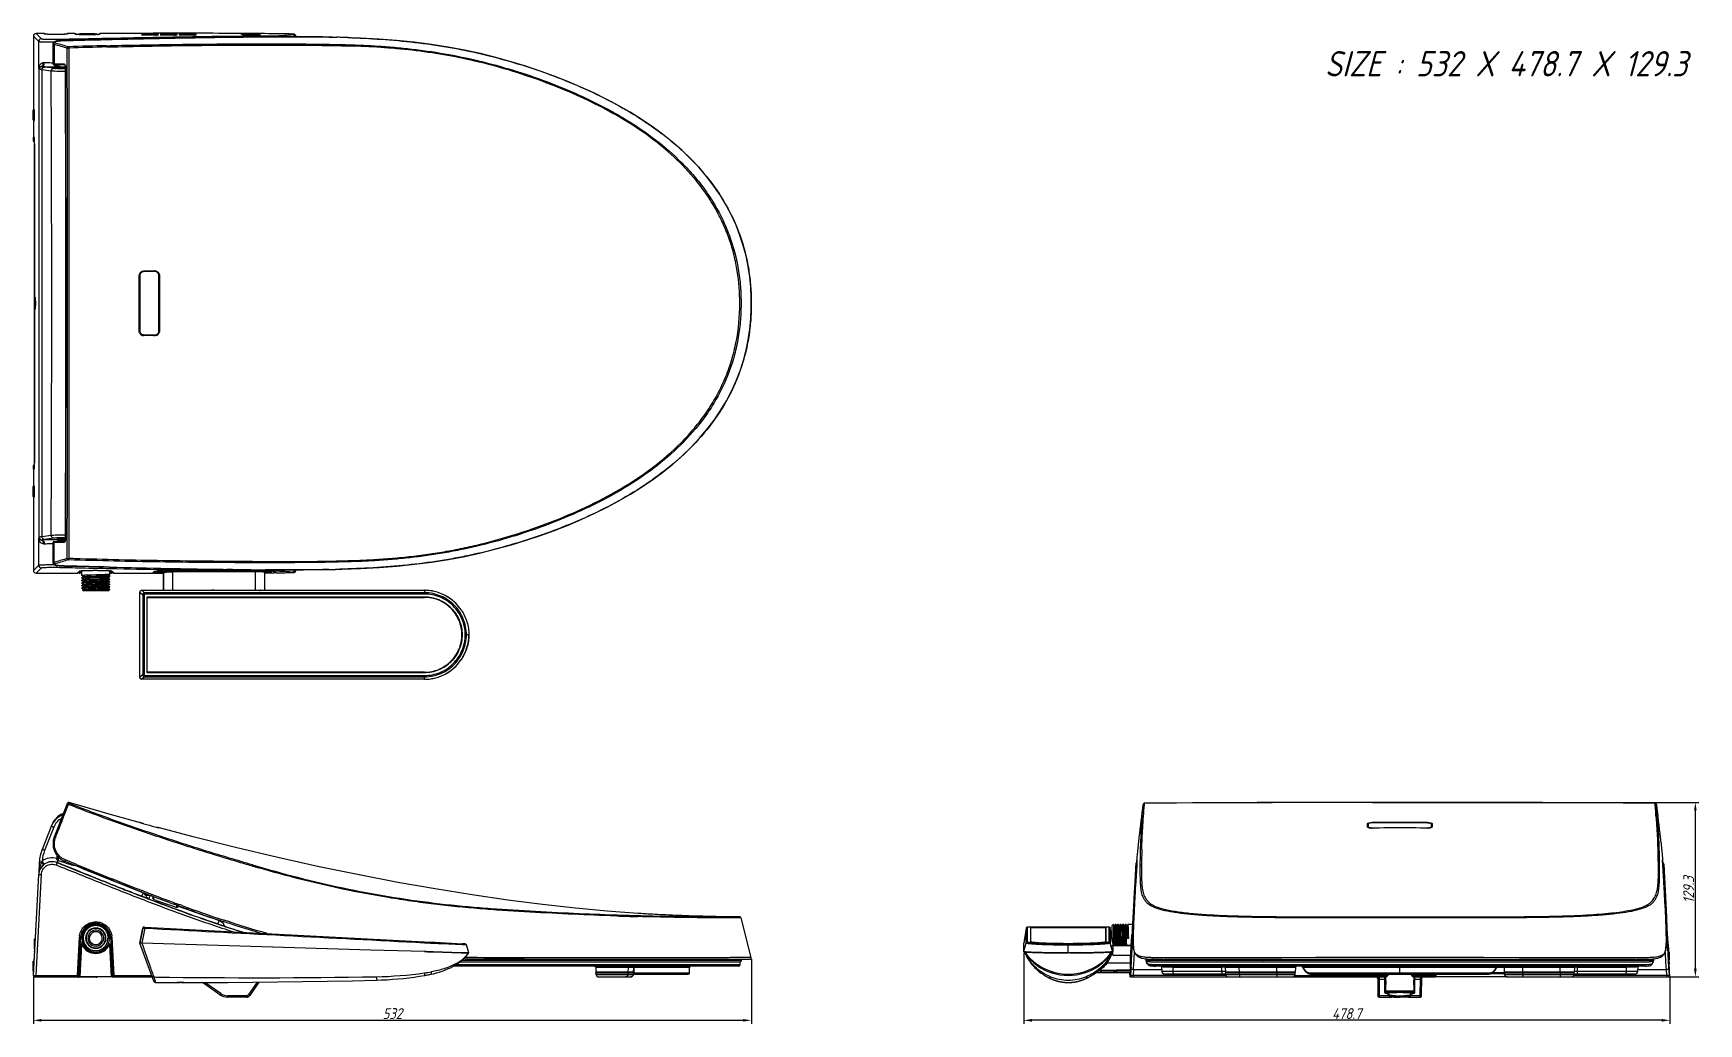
# Model space of a CAD drawing. Header units: millimetres. Extents: x 50 to 1284, y 47 to 781.
import ezdxf

# ---------------------------------------------------------------- set-up
doc = ezdxf.new("R2010")
doc.units = ezdxf.units.MM
doc.header["$LTSCALE"] = 20
doc.layers.add('00_COMPONENTS', color=7, linetype='Continuous')
doc.layers.add('____', color=7, linetype='Continuous')
doc.layers.add('3', color=3, linetype='Continuous', lineweight=30)
doc.styles.add('style1', font='gbeitc.shx')
doc.styles.add('유형1', font='gbeitc.shx', dxfattribs={"height": 8})
doc.dimstyles.new('ISO-25', dxfattribs={"dimtxt": 2.5, "dimasz": 3, "dimexe": 1.25, "dimexo": 0.5, "dimgap": 1, "dimtad": 3, "dimtoh": 1, "dimdsep": 46, "dimtxsty": '유형1', "dimcen": 2.5, "dimclrd": 5, "dimclre": 5, "dimclrt": 5, "dimadec": 0, "dimazin": 0, "dimtfac": 1, "dimtmove": 0, "dimatfit": 3, "dimfxl": 0, "dimarcsym": 0})

msp = doc.modelspace()

# ---------------------------------------------------------------- texts
at = {"layer": '3', "color": 2, "style": 'style1'}
msp.add_text('SIZE : 532 X 478.7 X 129.3', height=18.75, dxfattribs=at).set_placement((1006.993, 749.503))

# ---------------------------------------------------------------- blocks, each defined once
blk = doc.blocks.new('*D1')
at = {"layer": '____', "color": 2, "lineweight": -2}
for p, q in [((582, 95.2), (582, 47.5)), ((50, 82.2), (50, 47.5)), ((56, 50), (576, 50))]:
    blk.add_line(p, q, dxfattribs=at)
at = {"layer": '____', "color": 2}
for points in [[(56, 51), (56, 49), (50, 50)], [(576, 51), (576, 49), (582, 50)]]:
    blk.add_solid(points, dxfattribs=at)
at = {"layer": 'Defpoints', "color": 0}
for p in [(582, 96.2), (50, 83.2), (582, 50)]:
    blk.add_point(p, dxfattribs=at)
at = {"layer": '____', "color": 2, "insert": (316, 55), "char_height": 8, "attachment_point": 5, "style": '유형1'}
blk.add_mtext('532', dxfattribs=at)
blk = doc.blocks.new('*D2')
at = {"layer": '____', "color": 2, "lineweight": -2}
for p, q in [((1042.3, 211.5), (1283.9, 211.5)), ((1281.4, 88.2), (1281.4, 205.5)), ((1262.5, 82.2), (1283.9, 82.2))]:
    blk.add_line(p, q, dxfattribs=at)
at = {"layer": '____', "color": 2}
for points in [[(1280.4, 205.5), (1282.4, 205.5), (1281.4, 211.5)], [(1280.4, 88.2), (1282.4, 88.2), (1281.4, 82.2)]]:
    blk.add_solid(points, dxfattribs=at)
at = {"layer": 'Defpoints', "color": 0}
for p in [(1041.3, 211.5), (1281.4, 211.5), (1261.5, 82.2)]:
    blk.add_point(p, dxfattribs=at)
at = {"layer": '____', "color": 2, "insert": (1276.4, 146.8), "char_height": 8, "attachment_point": 5, "rotation": 90, "style": '유형1'}
blk.add_mtext('129.3', dxfattribs=at)
blk = doc.blocks.new('*D3')
at = {"layer": '____', "color": 2, "lineweight": -2}
for p, q in [((783.8, 99.9), (783.8, 47.5)), ((1262.5, 82.2), (1262.5, 47.5)), ((1256.5, 50), (789.8, 50))]:
    blk.add_line(p, q, dxfattribs=at)
at = {"layer": '____', "color": 2}
for points in [[(789.8, 51), (789.8, 49), (783.8, 50)], [(1256.5, 51), (1256.5, 49), (1262.5, 50)]]:
    blk.add_solid(points, dxfattribs=at)
at = {"layer": 'Defpoints', "color": 0}
for p in [(783.8, 100.9), (1262.5, 83.2), (783.8, 50)]:
    blk.add_point(p, dxfattribs=at)
at = {"layer": '____', "color": 2, "insert": (1023.1, 55), "char_height": 8, "attachment_point": 5, "style": '유형1'}
blk.add_mtext('478.7', dxfattribs=at)

# ---------------------------------------------------------------- dimensions: what is measured, and where the dimension line sits
at = {"layer": '____', "color": 2}
dim = msp.add_linear_dim(base=(1281.366, 211.459), p1=(1261.465, 82.192), p2=(1041.28, 211.459), angle=90, text='129.3', dimstyle='ISO-25', override={"dimtxt": 8, "dimasz": 6, "dimexe": 2.5, "dimexo": 1, "dimtoh": 0, "dimcen": -1, "dimclrd": 2, "dimclre": 2, "dimclrt": 2}, dxfattribs=at)
dim.commit()
dim.dimension.update_dxf_attribs({"geometry": '*D2', "text_midpoint": (1276.366, 146.825)})
for base, p1, p2, text, picture, middle in [((783.794, 50), (1262.463, 83.249), (783.794, 100.937), '478.7', '*D3', (1023.128, 55)), ((581.958, 50), (49.999, 83.245), (581.958, 96.193), '532', '*D1', (315.979, 55))]:
    dim = msp.add_linear_dim(base=base, p1=p1, p2=p2, text=text, dimstyle='ISO-25', override={"dimtxt": 8, "dimasz": 6, "dimexe": 2.5, "dimexo": 1, "dimtoh": 0, "dimcen": -1, "dimclrd": 2, "dimclre": 2, "dimclrt": 2}, dxfattribs=at)
    dim.commit()
    dim.dimension.update_dxf_attribs({"geometry": picture, "text_midpoint": middle})

# ---------------------------------------------------------------- linework, layer by layer
at = {"layer": '00_COMPONENTS', "color": 7, "linetype": 'Continuous'}
for p, q in [((49.999, 779.297), (49.999, 725.287)), ((58.747, 780.857), (58.6, 781.004)), ((58.73, 780.822), (58.716, 780.825)), ((58.793, 780.811), (58.747, 780.857)), ((74.773, 780.9), (74.695, 780.821)), ((74.889, 781.016), (74.773, 780.9)), ((76.436, 781.309), (75.596, 781.308)), ((79.782, 781.313), (76.436, 781.309)), ((80.615, 781.314), (79.782, 781.313)), ((81.415, 780.93), (81.325, 781.021)), ((81.711, 780.633), (81.415, 780.93)), ((81.702, 780.606), (81.686, 780.609)), ((81.747, 780.597), (81.711, 780.633)), ((94.39, 780.348), (94.102, 780.34)), ((98.617, 780.696), (98.539, 780.617)), ((98.871, 780.951), (98.617, 780.696)), ((98.963, 781.044), (98.871, 780.951)), ((130.214, 781.387), (99.672, 781.339)), ((131.843, 781.389), (130.214, 781.387)), ((138.783, 781.399), (131.843, 781.389)), ((133.847, 780.739), (131.844, 780.738)), ((133.848, 780.437), (131.845, 780.436)), ((140.843, 781.402), (138.783, 781.399)), ((140.844, 780.743), (138.847, 780.742)), ((140.845, 780.438), (138.848, 780.438)), ((142.461, 781.404), (140.843, 781.402)), ((144.23, 781.406), (142.461, 781.404)), ((145.844, 781.408), (144.23, 781.406)), ((154.845, 781.416), (145.844, 781.408)), ((147.849, 780.744), (145.845, 780.744)), ((147.85, 780.435), (145.846, 780.436)), ((154.845, 780.742), (152.849, 780.743)), ((154.845, 780.429), (152.85, 780.431)), ((156.475, 781.417), (154.845, 781.416)), ((158.233, 781.418), (156.475, 781.417)), ((159.846, 781.418), (158.233, 781.418)), ((168.846, 781.417), (159.846, 781.418)), ((161.851, 780.735), (159.846, 780.738)), ((161.851, 780.418), (159.847, 780.422)), ((168.846, 780.723), (166.851, 780.727)), ((168.846, 780.401), (166.851, 780.407)), ((170.473, 781.416), (168.846, 781.417)), ((204.395, 780.55), (217.995, 780.55)), ((204.395, 780.325), (204.395, 780.55)), ((204.395, 780.55), (204.395, 780.325)), ((206.395, 780.2), (205.159, 780.2)), ((215.995, 780.2), (206.395, 780.2)), ((217.995, 780.2), (215.995, 780.2)), ((217.995, 780.2), (217.995, 780.55)), ((217.995, 780.2), (217.995, 780.55)), ((64.542, 773.886), (64.542, 773.887)), ((64.542, 758.55), (64.542, 773.884)), ((73.7, 776.062), (73.7, 776.062)), ((65.049, 758.05), (65.044, 758.05)), ((65.131, 758.05), (65.049, 758.05)), ((65.077, 758.05), (65.129, 758.05)), ((65.188, 758.05), (65.077, 758.05)), ((65.129, 758.05), (65.596, 758.05)), ((65.978, 758.05), (65.131, 758.05)), ((65.594, 756.114), (65.596, 756.346)), ((65.596, 756.346), (65.594, 756.114)), ((65.596, 758.05), (65.742, 758.05)), ((65.615, 756.65), (65.618, 756.664)), ((65.742, 758.05), (65.978, 758.05)), ((70.276, 758.05), (65.978, 758.05)), ((70.276, 758.05), (65.978, 758.05)), ((66.582, 757.05), (66.1, 757.05)), ((67.539, 757.05), (66.582, 757.05)), ((67.308, 756.814), (67.3, 756.815)), ((68.012, 757.05), (67.539, 757.05)), ((68.007, 758.05), (68.013, 756.756)), ((72.923, 758.05), (70.276, 758.05)), ((72.923, 758.05), (70.276, 758.05)), ((73.364, 756.647), (72.825, 756.654)), ((73.295, 758.05), (72.923, 758.05)), ((73.295, 758.05), (72.923, 758.05)), ((73.343, 758.05), (73.295, 758.05)), ((73.343, 758.05), (73.295, 758.05)), ((73.773, 756.642), (73.364, 756.647)), ((73.39, 758.05), (73.388, 758.05)), ((73.803, 756.062), (73.803, 756.062)), ((49.945, 717.2), (49.945, 724.5)), ((49.999, 725.287), (49.999, 724.8)), ((49.999, 724.8), (49.999, 724.671)), ((49.999, 717.029), (49.999, 716.9)), ((49.999, 716.9), (49.999, 716.408)), ((49.999, 716.408), (49.999, 704.765)), ((50.471, 724.8), (50.245, 724.8)), ((50.471, 724.8), (50.245, 724.8)), ((50.471, 716.9), (50.245, 716.9)), ((50.471, 716.9), (50.245, 716.9)), ((50.364, 725.3), (50.38, 725.287)), ((50.379, 716.408), (50.364, 716.4)), ((49.944, 704.128), (49.944, 701.6)), ((50, 704.763), (50, 704.765)), ((50.647, 704.332), (50, 704.763)), ((49.944, 701.6), (50.636, 701.6)), ((50.741, 699.6), (50.741, 463.1)), ((50.91, 699.136), (50.91, 463.564)), ((131.77, 605.05), (131.849, 605.05)), ((140.017, 604.85), (131.815, 604.85)), ((131.849, 605.05), (132.679, 605.05)), ((132.679, 605.05), (139.018, 605.05)), ((139.018, 605.05), (139.92, 605.05)), ((128.57, 560.85), (128.57, 601.85)), ((128.788, 601.85), (128.788, 560.85)), ((128.919, 601.85), (128.919, 560.85)), ((142.912, 560.85), (142.912, 601.85)), ((143.12, 601.85), (143.12, 560.85)), ((50.945, 577.7), (50.945, 585)), ((51.225, 585.8), (51.241, 585.787)), ((51.332, 585.3), (51.245, 585.3)), ((51.332, 585.3), (51.245, 585.3)), ((51.24, 576.908), (51.225, 576.9)), ((51.332, 577.4), (51.245, 577.4)), ((51.332, 577.4), (51.245, 577.4)), ((131.849, 557.65), (131.77, 557.65)), ((131.815, 557.85), (139.886, 557.85)), ((132.676, 557.65), (131.849, 557.65)), ((139.015, 557.65), (132.676, 557.65)), ((139.92, 557.65), (139.015, 557.65)), ((139.886, 557.85), (140.017, 557.85)), ((49.944, 461.1), (49.944, 458.571)), ((50.636, 461.1), (49.944, 461.1)), ((49.999, 457.935), (49.999, 446.287)), ((50.647, 458.367), (50, 457.937)), ((50, 457.935), (50, 457.937)), ((49.945, 438.2), (49.945, 445.5)), ((49.999, 446.287), (49.999, 445.8)), ((49.999, 445.8), (49.999, 445.671)), ((50.471, 445.8), (50.245, 445.8)), ((50.471, 445.8), (50.245, 445.8)), ((50.364, 446.3), (50.38, 446.287)), ((49.999, 438.029), (49.999, 437.9)), ((49.999, 437.9), (49.999, 437.408)), ((49.999, 437.408), (49.999, 383.402)), ((50.471, 437.9), (50.245, 437.9)), ((50.471, 437.9), (50.245, 437.9)), ((50.379, 437.408), (50.364, 437.4)), ((64.542, 388.816), (64.542, 404.25)), ((65.044, 404.75), (65.131, 404.75)), ((65.077, 404.75), (65.129, 404.75)), ((65.188, 404.75), (65.077, 404.75)), ((65.129, 404.75), (65.596, 404.75)), ((65.131, 404.75), (65.595, 404.75)), ((65.595, 404.75), (65.978, 404.75)), ((65.596, 404.75), (65.978, 404.75)), ((65.978, 404.75), (66.884, 404.75)), ((65.978, 404.75), (66.884, 404.75)), ((66.884, 404.75), (70.395, 404.75)), ((66.884, 404.75), (70.395, 404.75)), ((67.345, 406.461), (67.345, 406.585)), ((67.847, 405.75), (68.168, 405.75)), ((68.168, 405.75), (68.328, 405.75)), ((68.328, 405.75), (72.056, 405.75)), ((70.395, 404.75), (72.923, 404.75)), ((70.395, 404.75), (72.923, 404.75)), ((72.056, 405.75), (72.545, 405.75)), ((72.545, 406.072), (72.545, 404.75)), ((72.694, 407.022), (72.562, 407.019)), ((72.923, 404.75), (73.389, 404.75)), ((72.923, 404.75), (73.389, 404.75)), ((73.389, 404.75), (73.39, 404.75)), ((73.801, 407.045), (73.582, 407.041)), ((73.803, 406.737), (73.803, 406.737)), ((64.542, 388.812), (64.542, 388.813)), ((73.7, 386.638), (73.7, 386.638)), ((83.285, 381.676), (84.27, 382.664)), ((84.27, 382.664), (84.565, 382.96)), ((84.565, 382.96), (84.62, 383.015)), ((85.931, 379.567), (85.931, 383.174)), ((106.531, 380.512), (106.531, 383.14)), ((141.596, 382.124), (142.013, 382.559)), ((142.097, 382.597), (142.097, 382.559)), ((142.097, 382.559), (142.097, 381.594)), ((147.007, 382.468), (194.642, 382.673)), ((193.147, 384.174), (194.662, 384.155)), ((194.662, 384.155), (195.346, 384.147)), ((195.346, 384.147), (195.841, 384.14)), ((195.841, 384.14), (196.147, 384.137)), ((196.147, 384.137), (197.647, 384.118)), ((208.514, 382.59), (208.514, 383.041)), ((208.658, 383.041), (209.008, 383.038)), ((209.457, 383.98), (220.909, 383.871)), ((220.909, 383.871), (221.891, 383.866)), ((221.027, 382.388), (221.027, 382.957)), ((221.891, 383.866), (225.792, 383.846)), ((225.793, 381.954), (225.793, 382.746)), ((226.278, 382.516), (226.122, 381.927)), ((226.261, 382.61), (226.294, 382.57)), ((226.293, 382.57), (226.278, 382.516)), ((83.826, 382.219), (83.826, 381.827)), ((85.931, 381.326), (84.325, 381.328)), ((85.932, 377.683), (85.932, 377.899)), ((85.932, 375.8), (85.932, 376.016)), ((85.932, 373.917), (85.932, 374.133)), ((85.933, 372.033), (85.933, 372.249)), ((85.933, 370.15), (85.933, 370.366)), ((87.354, 378.865), (87.514, 378.787)), ((87.355, 376.981), (87.514, 376.903)), ((87.355, 375.098), (87.515, 375.02)), ((87.355, 373.215), (87.515, 373.137)), ((87.356, 371.331), (87.515, 371.253)), ((87.547, 378.805), (87.514, 378.787)), ((87.547, 376.922), (87.514, 376.903)), ((87.547, 375.038), (87.515, 375.02)), ((87.548, 373.155), (87.515, 373.137)), ((87.548, 371.272), (87.515, 371.253)), ((89.069, 376.044), (88.975, 376.04)), ((89.068, 377.927), (88.98, 377.923)), ((89.737, 374.186), (89.601, 374.181)), ((90.315, 374.207), (90.166, 374.201)), ((91.429, 378.009), (91.38, 378.007)), ((91.425, 372.359), (91.381, 372.357)), ((91.383, 378.224), (91.434, 378.225)), ((96.232, 372.506), (91.425, 372.359)), ((91.562, 378.013), (91.429, 378.009)), ((91.434, 378.225), (91.905, 378.24)), ((96.231, 378.156), (91.562, 378.013)), ((91.905, 378.24), (92.028, 378.243)), ((92.027, 376.144), (91.984, 376.143)), ((96.232, 376.273), (92.027, 376.144)), ((92.028, 378.243), (94.085, 378.306)), ((92.451, 374.49), (92.697, 374.497)), ((92.724, 379.932), (92.697, 379.931)), ((92.697, 374.497), (92.868, 374.502)), ((96.231, 380.039), (92.724, 379.932)), ((92.868, 374.502), (96.232, 374.605)), ((93.325, 377.272), (98.924, 377.475)), ((94.085, 378.306), (94.283, 378.312)), ((94.283, 378.312), (96.231, 378.372)), ((98.183, 380.099), (96.231, 380.039)), ((96.231, 378.372), (98.177, 378.432)), ((98.184, 378.216), (96.231, 378.156)), ((96.232, 374.605), (97.664, 374.649)), ((99.7, 374.496), (96.232, 374.389)), ((97.664, 374.649), (97.841, 374.655)), ((97.841, 374.655), (98.096, 374.662)), ((98.096, 374.662), (99.694, 374.711)), ((98.177, 378.432), (98.276, 378.435)), ((98.271, 380.102), (98.183, 380.099)), ((98.378, 378.222), (98.184, 378.216)), ((100.194, 380.161), (98.271, 380.102)), ((98.276, 378.435), (99.578, 378.475)), ((100.435, 378.285), (98.378, 378.222)), ((98.924, 377.475), (99.268, 377.487)), ((99.268, 377.487), (99.393, 377.492)), ((99.578, 378.475), (99.728, 378.479)), ((99.694, 374.711), (99.766, 374.714)), ((99.768, 374.498), (99.7, 374.496)), ((99.728, 378.479), (100.201, 378.494)), ((99.766, 374.714), (100.437, 374.734)), ((100.201, 378.494), (100.798, 378.512)), ((100.562, 378.289), (100.435, 378.285)), ((100.845, 378.297), (100.562, 378.289)), ((101.033, 378.303), (100.845, 378.297)), ((101.08, 378.304), (101.033, 378.303)), ((101.364, 380.197), (101.279, 380.194)), ((101.487, 380.2), (101.364, 380.197)), ((102.277, 376.676), (102.298, 376.677)), ((102.781, 374.81), (102.863, 374.813)), ((102.858, 374.597), (102.788, 374.595)), ((103.458, 374.621), (103.393, 374.618)), ((103.395, 374.834), (103.461, 374.837)), ((103.461, 374.837), (103.489, 374.838)), ((104.912, 377.83), (104.949, 377.848)), ((104.912, 375.947), (104.949, 375.965)), ((104.913, 374.064), (104.949, 374.082)), ((104.913, 372.18), (104.95, 372.198)), ((104.913, 370.297), (104.95, 370.315)), ((106.531, 378.845), (104.931, 379.733)), ((105.1, 377.764), (104.949, 377.848)), ((105.1, 375.881), (104.949, 375.965)), ((105.101, 373.998), (104.949, 374.082)), ((105.101, 372.114), (104.95, 372.198)), ((105.101, 370.231), (104.95, 370.315)), ((106.519, 376.976), (106.484, 376.995)), ((106.519, 375.092), (106.485, 375.111)), ((106.519, 373.209), (106.485, 373.228)), ((106.52, 371.326), (106.485, 371.345)), ((106.531, 380.512), (106.515, 380.497)), ((107.964, 381.293), (106.531, 381.296)), ((106.531, 378.845), (106.531, 380.512)), ((106.531, 378.629), (106.531, 378.845)), ((106.532, 376.745), (106.532, 376.961)), ((106.532, 374.862), (106.532, 375.078)), ((106.532, 372.979), (106.532, 373.195)), ((106.533, 371.095), (106.533, 371.311)), ((108.464, 382.186), (108.464, 381.793)), ((108.894, 381.75), (109.001, 381.642)), ((138.815, 381.606), (138.961, 381.756)), ((139.245, 382.051), (139.245, 381.541)), ((139.544, 381.242), (146.444, 381.233)), ((141.768, 381.589), (141.597, 382.124)), ((142.513, 382.151), (142.097, 381.594)), ((142.097, 381.594), (146.445, 381.613)), ((146.445, 381.316), (146.336, 381.316)), ((146.445, 368.65), (146.445, 381.613)), ((146.445, 381.613), (146.445, 368.65)), ((214.445, 382.395), (153.445, 382.132)), ((221.445, 381.935), (225.793, 381.954)), ((221.445, 368.65), (221.445, 381.935)), ((221.445, 381.457), (228.349, 381.533)), ((225.793, 381.954), (225.762, 381.995)), ((228.644, 382.454), (228.644, 381.833)), ((228.972, 382.045), (229.014, 381.994)), ((85.933, 370.15), (85.95, 370.134)), ((86.933, 368.336), (86.482, 368.788)), ((88.592, 368.337), (86.933, 368.336)), ((87.356, 369.448), (87.516, 369.37)), ((87.548, 369.388), (87.516, 369.37)), ((88.984, 368.337), (88.592, 368.337)), ((96.233, 368.338), (88.984, 368.337)), ((96.435, 368.338), (96.233, 368.338)), ((103.727, 368.339), (96.435, 368.338)), ((104.962, 368.339), (103.727, 368.339)), ((105.533, 368.34), (104.962, 368.339)), ((105.533, 368.34), (106.284, 369.091)), ((106.064, 369.34), (106.52, 369.34)), ((106.284, 369.091), (106.533, 369.34)), ((106.52, 369.442), (106.486, 369.461)), ((106.533, 369.428), (106.52, 369.443)), ((106.52, 369.34), (106.533, 369.34)), ((106.533, 369.34), (106.533, 369.428)), ((128.945, 367.167), (128.945, 367.25)), ((128.945, 304.233), (128.945, 367.167)), ((128.945, 304.233), (128.945, 367.167)), ((130.385, 368.65), (130.424, 368.65)), ((130.424, 368.65), (145.452, 368.65)), ((130.424, 368.65), (145.452, 368.65)), ((134.109, 363.681), (134.109, 307.718)), ((134.78, 363.681), (134.109, 363.681)), ((134.78, 363.65), (134.109, 363.65)), ((134.365, 363.45), (134.344, 363.45)), ((134.344, 307.95), (134.344, 363.45)), ((134.345, 307.95), (134.345, 363.45)), ((134.365, 363.45), (339.716, 363.45)), ((134.365, 307.95), (134.365, 363.45)), ((339.695, 363.681), (134.78, 363.681)), ((339.663, 363.65), (134.78, 363.65)), ((145.452, 368.65), (182.113, 368.65)), ((145.452, 368.65), (153.445, 368.65)), ((153.445, 368.65), (182.113, 368.65)), ((182.113, 368.65), (183.596, 368.65)), ((183.596, 368.65), (189.593, 368.65)), ((189.593, 368.612), (183.596, 368.646)), ((189.593, 368.612), (189.593, 368.65)), ((217.762, 368.65), (217.943, 368.65)), ((217.762, 368.605), (217.762, 368.65)), ((217.943, 368.65), (218.491, 368.65)), ((218.491, 368.65), (222.451, 368.65)), ((218.491, 368.65), (222.451, 368.65)), ((222.451, 368.65), (300.122, 368.65)), ((222.451, 368.65), (300.122, 368.65)), ((300.122, 368.65), (319.909, 368.65)), ((300.122, 368.65), (319.909, 368.65)), ((319.909, 368.65), (339.695, 368.65)), ((319.909, 368.65), (339.695, 368.65)), ((367.019, 354.115), (367.047, 354.073)), ((367.047, 354.073), (367.068, 354.042)), ((367.068, 354.042), (367.047, 354.073)), ((367.044, 317.323), (367.013, 317.277)), ((367.068, 317.358), (367.044, 317.323)), ((367.044, 317.323), (367.068, 317.358)), ((128.945, 304.149), (128.945, 304.233)), ((130.424, 302.75), (130.385, 302.75)), ((300.122, 302.75), (130.424, 302.75)), ((300.122, 302.75), (130.424, 302.75)), ((134.109, 307.75), (134.78, 307.75)), ((134.109, 307.718), (134.78, 307.718)), ((134.365, 307.95), (134.344, 307.95)), ((339.716, 307.95), (134.365, 307.95)), ((134.78, 307.75), (339.663, 307.75)), ((134.78, 307.718), (339.695, 307.718)), ((325.891, 302.75), (300.122, 302.75)), ((319.909, 302.75), (300.122, 302.75)), ((339.695, 302.75), (319.909, 302.75)), ((339.695, 302.75), (325.891, 302.75)), ((65.552, 186.034), (75.087, 210.287)), ((75.087, 210.287), (75.301, 210.831)), ((75.301, 210.831), (75.087, 210.287)), ((76.514, 211.424), (76.514, 211.424)), ((873.259, 210.922), (873.259, 210.922)), ((1251.528, 210.921), (1251.528, 210.921)), ((72.331, 203.277), (71.606, 203.002)), ((63.203, 193.723), (56.44, 176.522)), ((63.595, 194.721), (63.202, 193.721)), ((63.203, 193.723), (63.595, 194.721)), ((65.512, 185.932), (65.552, 186.034)), ((128.349, 196.658), (128.349, 196.658)), ((131.849, 195.622), (131.933, 195.599)), ((131.933, 195.599), (132.759, 195.373)), ((143.498, 192.544), (143.498, 192.544)), ((1038.694, 195.083), (1038.694, 195.332)), ((1038.694, 194.835), (1038.694, 195.083)), ((1038.694, 194.094), (1038.694, 194.835)), ((1038.694, 193.847), (1038.694, 194.094)), ((1038.694, 193.601), (1038.694, 193.847)), ((1038.694, 193.11), (1038.694, 193.601)), ((1038.832, 192.997), (1038.773, 193.036)), ((1038.894, 195.508), (1038.894, 195.026)), ((1038.894, 195.026), (1038.894, 193.28)), ((1038.894, 193.28), (1038.894, 192.962)), ((1041.892, 192.489), (1041.892, 192.489)), ((1082.894, 196.294), (1041.894, 196.294)), ((1082.896, 192.489), (1082.896, 192.489)), ((1085.801, 192.914), (1085.609, 192.836)), ((1085.894, 192.962), (1085.801, 192.914)), ((1085.894, 193.28), (1085.894, 195.508)), ((1085.894, 193.28), (1085.894, 192.962)), ((1085.894, 193.28), (1085.894, 192.962)), ((1086.094, 195.332), (1086.094, 195.083)), ((1086.094, 195.083), (1086.094, 194.834)), ((1086.094, 194.834), (1086.094, 194.339)), ((1086.094, 194.339), (1086.094, 194.092)), ((1086.094, 194.092), (1086.094, 193.355)), ((1086.094, 193.355), (1086.094, 193.11)), ((54.402, 167.118), (53.928, 158.097)), ((54.402, 167.118), (53.928, 158.097)), ((54.402, 167.118), (54.402, 167.118)), ((57.29, 164.921), (57.265, 164.43)), ((80.127, 164.957), (80.509, 164.957)), ((866.768, 165.677), (866.738, 165.111)), ((867.683, 168.795), (867.459, 165.068)), ((1257.328, 165.068), (1257.104, 168.795)), ((1257.984, 165.962), (1257.908, 166.238)), ((1258.019, 165.678), (1257.984, 165.962)), ((1258.019, 165.677), (1258.049, 165.111)), ((50, 83.245), (53.928, 158.097)), ((51.459, 111.037), (53.928, 158.097)), ((96.108, 158.661), (96.007, 158.702)), ((96.281, 158.591), (96.108, 158.661)), ((133.433, 142.441), (133.305, 143.906)), ((136.265, 139.549), (135.348, 139.901)), ((138.495, 141.913), (138.495, 141.742)), ((138.495, 141.913), (138.495, 141.742)), ((138.495, 141.742), (138.495, 140.854)), ((138.495, 141.742), (138.495, 140.854)), ((150.21, 137.489), (149.641, 137.701)), ((154.945, 135.735), (154.57, 135.873)), ((155.547, 135.513), (154.945, 135.735)), ((872.17, 144.754), (872.205, 144.617)), ((156.305, 135.234), (155.547, 135.513)), ((156.838, 135.039), (156.305, 135.234)), ((156.879, 135.03), (156.877, 134.85)), ((159.301, 134.138), (158.645, 134.377)), ((159.904, 133.918), (159.301, 134.138)), ((159.995, 133.885), (159.904, 133.918)), ((160.75, 133.61), (159.995, 133.885)), ((162.791, 132.871), (162.021, 133.149)), ((169.098, 130.611), (168.702, 130.751)), ((477.659, 128.283), (478.047, 128.269)), ((573.05, 126.63), (572.613, 126.632)), ((573.07, 126.63), (573.05, 126.63)), ((573.075, 126.629), (573.066, 126.629)), ((573.07, 126.63), (573.363, 126.628)), ((573.363, 126.628), (573.365, 126.628)), ((573.365, 126.628), (573.367, 126.628)), ((573.371, 126.628), (573.372, 126.628)), ((573.373, 126.628), (573.371, 126.628)), ((573.375, 126.628), (573.373, 126.628)), ((574.34, 125.878), (574.34, 125.878)), ((581.927, 96.442), (574.34, 125.878)), ((1014.593, 126.65), (1014.895, 126.65)), ((1014.895, 126.65), (1015.394, 126.649)), ((1015.394, 126.649), (1015.628, 126.649)), ((1015.628, 126.649), (1019.138, 126.645)), ((1105.564, 126.645), (1107.183, 126.647)), ((1107.183, 126.647), (1108.806, 126.648)), ((1108.806, 126.648), (1110.27, 126.65)), ((84.773, 105.999), (85.06, 111.473)), ((87.229, 117.486), (87.229, 115.888)), ((97.229, 121.929), (97.229, 121.138)), ((107.23, 111.473), (107.516, 105.999)), ((130.986, 118.328), (128.945, 107.192)), ((128.945, 107.192), (130.986, 118.328)), ((132.022, 119.146), (132.515, 119.12)), ((132.515, 119.12), (339.734, 108.261)), ((187.258, 121.171), (186.574, 121.4)), ((188.571, 120.733), (188.915, 120.619)), ((188.656, 120.705), (189.146, 120.543)), ((189.146, 120.543), (189.369, 120.469)), ((189.369, 120.469), (189.146, 120.542)), ((190.252, 120.176), (190.734, 120.017)), ((190.572, 122.087), (190.511, 123.256)), ((192.601, 119.404), (192.635, 119.393)), ((785.655, 118.287), (785.655, 118.287)), ((846.35, 119.148), (787.138, 119.148)), ((788.762, 119.037), (788.762, 111.897)), ((844.725, 119.037), (788.762, 119.037)), ((788.762, 119.037), (788.794, 118.436)), ((788.762, 111.897), (788.762, 108.263)), ((788.794, 118.436), (788.794, 111.897)), ((788.994, 118.436), (788.794, 118.436)), ((788.794, 111.897), (788.794, 108.259)), ((788.994, 108.076), (788.994, 118.823)), ((788.994, 118.823), (844.494, 118.823)), ((844.494, 118.823), (844.494, 108.076)), ((844.694, 118.436), (844.494, 118.436)), ((844.725, 119.037), (844.694, 118.436)), ((844.694, 111.897), (844.694, 118.436)), ((844.694, 108.263), (844.694, 111.897)), ((844.725, 111.897), (844.725, 119.037)), ((844.725, 108.263), (844.725, 111.897)), ((847.832, 118.287), (847.832, 118.287)), ((849.382, 120.192), (850.136, 120.946)), ((849.383, 118.265), (849.382, 120.192)), ((849.383, 110.892), (849.383, 118.265)), ((850.384, 113.965), (850.383, 106.594)), ((850.959, 119.762), (850.886, 119.613)), ((850.908, 119.574), (850.886, 119.613)), ((851.667, 121.192), (851.647, 121.172)), ((851.667, 121.192), (851.883, 121.192)), ((851.667, 121.192), (851.883, 121.192)), ((851.883, 121.192), (851.9, 121.177)), ((852.842, 119.762), (852.769, 119.613)), ((852.791, 119.574), (852.769, 119.613)), ((853.55, 121.192), (853.53, 121.172)), ((853.55, 121.192), (853.766, 121.192)), ((853.55, 121.192), (853.766, 121.192)), ((853.766, 121.192), (853.783, 121.177)), ((854.725, 119.762), (854.653, 119.613)), ((854.675, 119.574), (854.653, 119.613)), ((855.433, 121.192), (855.413, 121.172)), ((855.433, 121.192), (855.649, 121.192)), ((855.433, 121.192), (855.649, 121.192)), ((855.649, 121.192), (855.667, 121.177)), ((855.686, 117.723), (855.683, 117.778)), ((855.699, 117.384), (855.686, 117.723)), ((855.705, 117.225), (855.699, 117.384)), ((855.722, 116.783), (855.705, 117.225)), ((855.727, 116.641), (855.722, 116.783)), ((855.852, 112.823), (855.851, 112.873)), ((855.9, 117.775), (855.915, 117.393)), ((855.915, 117.393), (855.921, 117.217)), ((855.921, 117.217), (855.923, 117.171)), ((856.609, 119.762), (856.536, 119.613)), ((856.558, 119.574), (856.536, 119.613)), ((857.317, 121.192), (857.297, 121.172)), ((857.317, 121.192), (857.533, 121.192)), ((857.317, 121.192), (857.533, 121.192)), ((857.533, 121.192), (857.55, 121.177)), ((858.492, 119.762), (858.419, 119.613)), ((858.441, 119.574), (858.419, 119.613)), ((859.2, 121.192), (859.18, 121.172)), ((859.2, 121.192), (859.416, 121.192)), ((859.2, 121.192), (859.416, 121.192)), ((859.416, 121.192), (859.433, 121.177)), ((859.538, 115.401), (859.527, 115.701)), ((859.543, 115.25), (859.538, 115.401)), ((859.871, 111.547), (859.875, 111.394)), ((859.875, 111.394), (859.889, 110.892)), ((860.375, 119.762), (860.303, 119.613)), ((860.325, 119.574), (860.303, 119.613)), ((860.748, 111.767), (860.766, 111.24)), ((860.766, 111.24), (860.777, 110.892)), ((861.083, 121.192), (861.063, 121.172)), ((861.083, 121.192), (864.406, 121.192)), ((861.083, 121.192), (864.406, 121.192)), ((861.084, 121.192), (861.083, 121.192)), ((861.398, 116.056), (861.395, 116.144)), ((861.426, 115.25), (861.419, 115.447)), ((861.44, 114.82), (861.426, 115.25)), ((861.454, 114.397), (861.44, 114.82)), ((861.52, 112.205), (861.516, 112.357)), ((863.856, 111.093), (863.837, 110.741)), ((863.886, 111.653), (863.856, 111.093)), ((863.862, 111.099), (863.882, 111.456)), ((863.868, 111.092), (864.082, 111.092)), ((863.882, 111.456), (863.912, 111.994)), ((863.921, 112.309), (863.886, 111.653)), ((863.912, 111.994), (863.938, 112.468)), ((863.937, 112.608), (863.921, 112.309)), ((863.992, 113.623), (863.937, 112.608)), ((863.938, 112.468), (863.946, 112.616)), ((864.004, 113.848), (863.992, 113.623)), ((864.027, 114.285), (864.004, 113.848)), ((864.279, 112.592), (864.235, 112.592)), ((864.279, 112.592), (864.235, 112.592)), ((864.301, 112.566), (864.293, 112.282)), ((864.861, 111.624), (864.846, 110.588)), ((864.876, 112.583), (864.861, 111.624)), ((864.879, 112.794), (864.876, 112.583)), ((864.891, 113.598), (864.879, 112.794)), ((864.905, 114.53), (864.891, 113.598)), ((864.964, 116.365), (864.905, 114.53)), ((50.91, 100.592), (50.991, 102.137)), ((50.945, 110.087), (50.945, 110.142)), ((50.945, 110.105), (50.945, 110.132)), ((50.945, 106.492), (50.945, 110.105)), ((50.945, 106.492), (50.945, 110.087)), ((50.945, 102.852), (50.945, 106.492)), ((50.945, 102.842), (50.945, 106.492)), ((51.427, 110.442), (51.245, 110.442)), ((83.575, 83.14), (84.729, 105.163)), ((85.073, 105.984), (83.826, 82.192)), ((84.729, 105.163), (84.773, 105.999)), ((85.979, 106.457), (85.572, 106.457)), ((85.979, 106.457), (85.572, 106.457)), ((87.229, 105.897), (87.229, 104.8)), ((97.229, 100.647), (97.229, 100.148)), ((105.101, 110.892), (105.533, 110.892)), ((105.533, 110.892), (106.284, 110.892)), ((106.718, 106.457), (106.31, 106.457)), ((106.718, 106.457), (106.31, 106.457)), ((107.479, 100.977), (107.217, 105.984)), ((108.464, 82.192), (107.217, 105.984)), ((107.536, 99.891), (107.479, 100.977)), ((107.516, 105.999), (107.558, 105.206)), ((107.536, 99.891), (107.887, 93.192)), ((107.558, 105.206), (108.714, 83.14)), ((107.889, 98.892), (107.588, 98.892)), ((107.889, 98.892), (107.588, 98.892)), ((137.792, 82.886), (128.945, 107.192)), ((130.181, 107.156), (128.945, 107.192)), ((130.134, 107.157), (130.04, 107.16)), ((130.279, 107.153), (130.134, 107.157)), ((130.279, 107.153), (130.181, 107.156)), ((130.354, 107.15), (130.279, 107.153)), ((130.385, 107.149), (130.279, 107.153)), ((130.424, 107.148), (130.354, 107.15)), ((130.424, 107.148), (130.385, 107.149)), ((300.122, 102.112), (130.424, 107.148)), ((300.122, 102.112), (130.424, 107.148)), ((339.695, 100.937), (300.122, 102.112)), ((319.909, 101.525), (300.122, 102.112)), ((339.695, 100.937), (319.909, 101.525)), ((340.078, 100.926), (339.695, 100.937)), ((339.695, 100.937), (340.745, 100.906)), ((339.734, 108.261), (347.722, 107.842)), ((340.745, 100.906), (340.078, 100.926)), ((340.914, 100.901), (340.745, 100.906)), ((340.745, 100.906), (340.914, 100.901)), ((341.93, 100.871), (340.914, 100.901)), ((340.914, 100.901), (341.93, 100.871)), ((342.093, 100.866), (341.93, 100.871)), ((341.93, 100.871), (342.093, 100.866)), ((344.18, 100.804), (342.093, 100.866)), ((342.093, 100.866), (344.18, 100.804)), ((344.348, 100.799), (344.18, 100.804)), ((344.18, 100.804), (344.348, 100.799)), ((345.351, 100.769), (344.348, 100.799)), ((344.348, 100.799), (345.351, 100.769)), ((345.52, 100.764), (345.351, 100.769)), ((345.351, 100.769), (345.52, 100.764)), ((345.892, 100.753), (345.52, 100.764)), ((345.52, 100.764), (345.892, 100.753)), ((346.091, 100.747), (345.892, 100.753)), ((345.892, 100.753), (346.091, 100.747)), ((367.013, 100.127), (346.091, 100.747)), ((346.091, 100.747), (367.043, 100.126)), ((347.722, 107.842), (367.68, 106.796)), ((367.043, 100.126), (367.013, 100.127)), ((367.068, 100.125), (367.043, 100.126)), ((367.043, 100.126), (367.068, 100.125)), ((367.158, 100.122), (367.068, 100.125)), ((367.068, 100.125), (367.158, 100.122)), ((370.659, 100.018), (367.158, 100.122)), ((367.158, 100.122), (370.71, 100.017)), ((367.749, 106.792), (367.68, 106.796)), ((367.68, 106.796), (367.749, 106.792)), ((369.941, 106.677), (367.749, 106.792)), ((367.749, 106.792), (369.941, 106.677)), ((371.034, 100.007), (370.659, 100.018)), ((370.71, 100.017), (372.645, 99.959)), ((372.645, 99.959), (370.847, 105.966)), ((371.088, 100.006), (371.034, 100.007)), ((372.324, 99.969), (371.088, 100.006)), ((372.645, 99.959), (372.324, 99.969)), ((783.794, 107.148), (783.794, 107.149)), ((783.794, 102.112), (783.794, 107.149)), ((783.794, 102.23), (783.794, 107.148)), ((783.794, 101.778), (783.794, 102.23)), ((783.794, 101.525), (783.794, 102.112)), ((783.794, 100.937), (783.794, 101.778)), ((783.794, 100.937), (783.794, 101.525)), ((783.794, 100.937), (783.8, 100.918)), ((783.81, 100.907), (783.816, 100.901)), ((785.049, 99.157), (785.049, 99.158)), ((788.762, 108.259), (788.762, 108.263)), ((788.794, 108.259), (788.794, 108.197)), ((798.366, 100.126), (798.402, 100.125)), ((798.402, 100.125), (798.542, 100.122)), ((835.086, 100.125), (834.966, 100.123)), ((835.086, 100.125), (835.117, 100.126)), ((844.694, 108.259), (844.694, 108.263)), ((844.694, 108.197), (844.694, 108.259)), ((844.725, 108.263), (844.725, 108.259)), ((848.438, 99.158), (848.438, 99.157)), ((848.439, 99.158), (848.438, 99.158)), ((849.383, 109.005), (849.383, 110.892)), ((849.383, 110.892), (850.135, 110.892)), ((849.477, 110.892), (849.488, 110.544)), ((849.509, 105.592), (849.69, 105.592)), ((863.439, 105.392), (849.509, 105.392)), ((849.509, 105.392), (863.439, 105.392)), ((849.671, 100.901), (849.677, 100.907)), ((849.687, 100.918), (849.694, 100.937)), ((849.694, 107.149), (849.694, 107.148)), ((849.694, 107.149), (849.694, 107.148)), ((849.694, 107.148), (849.694, 106.888)), ((849.694, 107.148), (849.694, 106.702)), ((849.694, 106.888), (849.694, 106.373)), ((849.694, 106.702), (849.694, 105.614)), ((849.694, 106.373), (849.694, 105.614)), ((849.694, 105.614), (849.694, 105.592)), ((849.694, 105.592), (849.694, 105.392)), ((849.694, 104.556), (849.694, 104.535)), ((849.694, 104.535), (849.694, 104.417)), ((849.694, 104.535), (849.694, 104.417)), ((849.694, 104.417), (849.694, 104.07)), ((849.694, 104.417), (849.694, 102.112)), ((849.694, 104.07), (849.694, 102.381)), ((849.694, 102.381), (849.694, 101.999)), ((849.694, 102.112), (849.694, 100.937)), ((849.694, 101.999), (849.694, 100.937)), ((849.694, 100.545), (849.694, 100.937)), ((849.694, 98.392), (849.694, 100.545)), ((855.906, 110.893), (855.905, 110.928)), ((855.914, 110.581), (855.906, 110.893)), ((856.061, 105.779), (856.059, 105.847)), ((856.066, 105.647), (856.061, 105.779)), ((856.075, 105.389), (856.066, 105.647)), ((856.121, 110.934), (856.122, 110.899)), ((856.122, 110.899), (856.132, 110.503)), ((859.889, 110.892), (861.556, 110.892)), ((862.998, 98.392), (863.039, 98.978)), ((863.707, 99.211), (863.012, 88.57)), ((863.195, 106.328), (863.131, 105.414)), ((863.432, 104.896), (863.459, 105.391)), ((863.432, 104.896), (863.986, 104.896)), ((863.512, 110.592), (863.717, 110.592)), ((863.513, 110.597), (863.513, 110.597)), ((863.654, 99.004), (863.614, 98.384)), ((863.633, 108.544), (864.072, 108.544)), ((863.668, 99.214), (863.654, 99.004)), ((863.671, 99.27), (863.668, 99.214)), ((864.112, 110.592), (863.717, 110.592)), ((864.112, 110.592), (863.717, 110.592)), ((863.717, 110.589), (863.717, 110.589)), ((863.838, 110.593), (863.841, 110.64)), ((863.841, 110.64), (863.853, 110.851)), ((864.024, 106.554), (864.023, 106.533)), ((864.032, 106.932), (864.024, 106.554)), ((864.041, 107.337), (864.032, 106.932)), ((864.19, 108.428), (864.184, 108.042)), ((864.251, 110.52), (864.249, 110.441)), ((864.252, 110.582), (864.251, 110.52)), ((864.846, 110.588), (864.837, 110.019)), ((864.837, 110.019), (864.863, 108.543)), ((864.863, 108.543), (864.863, 108.5)), ((864.863, 108.5), (864.871, 108.054)), ((864.871, 108.054), (864.904, 106.153)), ((864.904, 106.153), (864.92, 105.973)), ((864.92, 105.973), (864.967, 105.427)), ((864.967, 105.427), (865.013, 104.899)), ((1258.24, 99.081), (1258.352, 99.303)), ((1258.352, 99.303), (1258.499, 99.592)), ((1259.618, 103.076), (1259.873, 106.06)), ((1259.873, 106.06), (1259.877, 106.104)), ((1259.877, 106.104), (1259.885, 106.193)), ((1259.885, 106.193), (1259.923, 108.5)), ((1259.923, 108.5), (1259.949, 110.064)), ((1261.178, 106.516), (1261.126, 107.468)), ((1261.159, 106.377), (1261.165, 106.403)), ((1261.16, 106.517), (1261.175, 106.519)), ((1261.171, 106.517), (1261.172, 106.517)), ((1261.172, 106.517), (1261.248, 105.165)), ((1261.245, 105.227), (1261.176, 106.516)), ((1261.178, 106.516), (1261.251, 105.15)), ((1261.178, 106.516), (1261.178, 106.516)), ((1261.178, 106.516), (1261.178, 106.516)), ((1261.204, 101.512), (1261.244, 100.934)), ((1261.244, 102.191), (1261.244, 104.192)), ((1261.244, 104.192), (1261.594, 104.192)), ((1261.244, 98.893), (1261.244, 102.191)), ((1261.297, 104.291), (1261.245, 105.227)), ((1261.248, 105.165), (1261.301, 104.192)), ((1261.251, 105.15), (1261.302, 104.192)), ((1261.594, 104.192), (1261.594, 97.392)), ((1261.594, 98.859), (1261.618, 98.412)), ((1261.613, 98.378), (1261.594, 98.721)), ((1262.02, 99.743), (1261.97, 98.039)), ((1262.011, 99.422), (1262.028, 99.991)), ((1262.033, 100.158), (1262.02, 99.743)), ((1262.028, 99.991), (1262.035, 100.24)), ((1262.036, 100.25), (1262.033, 100.158)), ((1262.035, 100.24), (1262.036, 100.25)), ((49.945, 93.687), (49.945, 93.742)), ((49.945, 93.705), (49.945, 93.732)), ((49.945, 90.092), (49.945, 93.705)), ((49.945, 90.092), (49.945, 93.687)), ((49.945, 86.452), (49.945, 90.092)), ((49.945, 86.442), (49.945, 90.092)), ((50.523, 94.042), (50.245, 94.042)), ((50.596, 94.637), (50.645, 95.575)), ((50.596, 94.637), (50.645, 95.575)), ((84.402, 93.192), (84.102, 93.192)), ((84.102, 93.192), (84.402, 93.192)), ((84.421, 93.542), (84.12, 93.542)), ((84.248, 95.977), (84.548, 95.977)), ((107.849, 94.892), (107.849, 95.892)), ((107.849, 95.892), (107.849, 94.892)), ((107.887, 93.192), (108.188, 93.192)), ((362.445, 90.873), (363.214, 91.342)), ((467.209, 90.192), (465.439, 90.192)), ((466.632, 89.245), (466.632, 89.245)), ((466.632, 89.245), (466.82, 85.666)), ((468.96, 90.192), (467.209, 90.192)), ((470.667, 90.192), (468.96, 90.192)), ((470.873, 93.392), (471.401, 93.392)), ((470.873, 93.392), (471.816, 93.392)), ((471.401, 93.392), (471.816, 93.392)), ((471.816, 93.392), (472.974, 93.392)), ((471.816, 93.392), (472.974, 93.392)), ((472.974, 93.392), (473.391, 93.392)), ((472.974, 93.392), (473.85, 93.392)), ((473.391, 93.392), (473.85, 93.392)), ((473.85, 93.392), (476.046, 93.392)), ((473.85, 93.392), (474.714, 93.392)), ((474.714, 93.392), (476.046, 93.392)), ((476.046, 93.392), (476.441, 93.392)), ((476.046, 93.392), (476.441, 93.392)), ((476.441, 93.392), (477.424, 93.392)), ((476.441, 93.392), (477.424, 93.392)), ((484.819, 90.192), (483.158, 90.192)), ((484.095, 93.392), (485.145, 93.392)), ((484.163, 93.392), (485.062, 93.392)), ((486.541, 90.192), (484.819, 90.192)), ((485.062, 93.392), (485.145, 93.392)), ((485.145, 93.392), (485.242, 93.392)), ((485.145, 93.392), (485.463, 93.392)), ((485.242, 93.392), (485.463, 93.392)), ((485.463, 93.392), (486.406, 93.392)), ((485.463, 93.392), (487.351, 93.392)), ((486.406, 93.392), (487.351, 93.392)), ((488.329, 90.192), (486.541, 90.192)), ((487.351, 93.392), (489.102, 93.392)), ((487.351, 93.392), (488.556, 93.392)), ((489.042, 90.192), (488.329, 90.192)), ((488.556, 93.392), (489.102, 93.392)), ((489.102, 93.392), (489.736, 93.392)), ((489.102, 93.392), (489.844, 93.392)), ((489.736, 93.392), (489.844, 93.392)), ((489.844, 93.392), (490.236, 93.392)), ((489.844, 93.392), (490.236, 93.392)), ((492.112, 90.192), (491.927, 90.192)), ((494.954, 89.245), (494.766, 85.666)), ((494.954, 89.245), (494.954, 89.245)), ((495.952, 90.192), (495.824, 90.192)), ((495.825, 90.181), (495.952, 90.192)), ((496.172, 90.192), (495.952, 90.192)), ((517.198, 90.192), (518.66, 90.192)), ((522.493, 90.192), (523.051, 90.192)), ((527.885, 90.192), (527.972, 90.192)), ((529.377, 90.192), (531.319, 90.192)), ((529.983, 93.392), (530.904, 93.392)), ((530.83, 93.392), (530.963, 93.392)), ((530.904, 93.392), (530.963, 93.392)), ((530.963, 93.392), (532.803, 93.392)), ((530.963, 93.392), (532.803, 93.392)), ((532.017, 90.192), (531.635, 90.192)), ((532.803, 93.392), (533.401, 93.392)), ((565.939, 95.193), (535.204, 95.193)), ((536.121, 85.175), (536.192, 89.21)), ((566.82, 95.193), (565.939, 95.193)), ((574.267, 95.193), (566.82, 95.193)), ((573.567, 91.178), (573.599, 93.392)), ((573.567, 91.178), (573.567, 91.178)), ((574.64, 95.193), (574.267, 95.193)), ((574.64, 94.566), (574.529, 95.193)), ((577.952, 95.193), (574.64, 95.193)), ((574.64, 94.566), (574.64, 94.566)), ((579.054, 95.193), (577.952, 95.193)), ((581.927, 96.442), (581.927, 96.442)), ((785.575, 98.187), (785.584, 98.171)), ((785.584, 98.171), (785.578, 98.181)), ((840.97, 86.92), (840.949, 85.687)), ((840.97, 86.92), (840.949, 85.687)), ((841.041, 88.567), (841.09, 88.615)), ((841.09, 88.615), (841.183, 88.706)), ((841.183, 88.706), (841.379, 88.895)), ((841.278, 87.097), (841.278, 87.097)), ((841.278, 87.097), (850.712, 87.097)), ((844.58, 92.622), (845.212, 93.509)), ((847.904, 98.171), (847.912, 98.187)), ((847.909, 98.181), (847.904, 98.171)), ((850.712, 87.097), (850.816, 87.097)), ((850.714, 87.097), (850.718, 86.889)), ((850.714, 87.095), (850.738, 85.687)), ((850.718, 86.889), (850.738, 85.687)), ((852.171, 87.097), (852.275, 87.097)), ((852.249, 85.687), (852.273, 87.095)), ((852.27, 86.889), (852.249, 85.687)), ((852.273, 87.097), (852.27, 86.889)), ((852.275, 87.097), (862.869, 87.097)), ((862.897, 86.798), (862.666, 83.258)), ((863.012, 88.57), (862.897, 86.798)), ((862.979, 98.393), (862.998, 98.392)), ((862.979, 92.392), (862.979, 98.392)), ((862.997, 89.006), (862.998, 98.392)), ((862.998, 98.392), (863.614, 98.392)), ((872.979, 95.738), (875.248, 95.482)), ((873.787, 95.64), (873.908, 95.31)), ((873.912, 95.303), (874.473, 94.498)), ((874.426, 94.565), (874.439, 94.47)), ((874.439, 94.47), (874.58, 93.702)), ((875.101, 92.108), (875.69, 91.276)), ((875.248, 95.482), (877.779, 95.335)), ((877.779, 95.335), (880.528, 95.255)), ((879.902, 93.418), (880.771, 93.41)), ((880.469, 93.413), (880.773, 93.41)), ((880.528, 95.255), (882.351, 95.231)), ((880.773, 93.41), (927.251, 93.392)), ((933.263, 90.192), (881.34, 90.216)), ((882.351, 95.231), (883.517, 95.215)), ((883.319, 94.49), (958.235, 94.54)), ((885.966, 89.68), (886.154, 86.088)), ((885.966, 89.676), (885.966, 89.676)), ((1236.998, 95.196), (887.758, 95.196)), ((927.251, 93.392), (927.391, 93.392)), ((927.269, 93.392), (927.408, 93.392)), ((927.391, 93.392), (934.573, 93.392)), ((927.408, 93.392), (929.881, 93.392)), ((929.881, 93.392), (933.57, 93.392)), ((932.981, 89.245), (932.981, 89.245)), ((932.981, 89.245), (933.169, 85.666)), ((943.007, 90.192), (933.263, 90.192)), ((933.57, 93.392), (934.58, 93.392)), ((934.573, 93.392), (935.051, 93.392)), ((934.58, 93.392), (935.055, 93.392)), ((935.051, 93.392), (936.117, 93.392)), ((935.055, 93.392), (936.323, 93.392)), ((936.117, 93.392), (936.34, 93.392)), ((936.323, 93.392), (936.43, 93.392)), ((936.34, 93.392), (937.046, 93.392)), ((936.43, 93.392), (937.033, 93.392)), ((937.033, 93.392), (937.569, 93.392)), ((937.046, 93.392), (938.333, 93.392)), ((937.569, 93.392), (937.874, 93.392)), ((937.874, 93.392), (938.325, 93.392)), ((938.325, 93.392), (938.455, 93.392)), ((938.333, 93.392), (938.459, 93.392)), ((938.455, 93.392), (938.739, 93.392)), ((938.459, 93.392), (938.745, 93.392)), ((938.739, 93.392), (940.609, 93.392)), ((938.745, 93.392), (940.629, 93.392)), ((940.609, 93.392), (942.029, 93.392)), ((940.629, 93.392), (940.984, 93.392)), ((940.984, 93.392), (942.035, 93.392)), ((942.029, 93.392), (942.629, 93.392)), ((942.035, 93.392), (943.361, 93.392)), ((942.629, 93.392), (943.539, 93.392)), ((944.322, 90.192), (943.007, 90.192)), ((943.361, 93.392), (943.554, 93.392)), ((943.539, 93.392), (946.685, 93.392)), ((943.554, 93.392), (945.704, 93.392)), ((945.677, 90.192), (944.322, 90.192)), ((948.539, 90.192), (945.677, 90.192)), ((945.704, 93.392), (948.006, 93.392)), ((946.685, 93.392), (947.245, 93.392)), ((947.245, 93.392), (950.754, 93.392)), ((948.006, 93.392), (950.273, 93.392)), ((970.912, 90.192), (948.539, 90.192)), ((950.273, 93.392), (950.742, 93.392)), ((950.742, 93.392), (954.696, 93.392)), ((950.754, 93.392), (953.743, 93.392)), ((953.743, 93.392), (954.891, 93.392)), ((954.696, 93.392), (956.845, 93.392)), ((954.891, 93.392), (955.918, 93.392)), ((955.918, 93.392), (957.784, 93.392)), ((956.845, 93.392), (958.944, 93.392)), ((957.784, 93.392), (959.156, 93.392)), ((958.235, 94.54), (960.297, 94.541)), ((958.944, 93.392), (959.157, 93.392)), ((959.156, 93.392), (959.209, 93.392)), ((959.157, 93.392), (960.695, 93.392)), ((959.209, 93.392), (960.691, 93.392)), ((960.297, 94.541), (1089.33, 94.564)), ((960.691, 93.392), (960.812, 93.392)), ((960.695, 93.392), (960.995, 93.392)), ((960.812, 93.392), (961.016, 93.392)), ((961.132, 93.392), (960.812, 93.392)), ((960.995, 93.392), (963.174, 93.392)), ((961.016, 93.392), (963.17, 93.392)), ((963.17, 93.392), (964.485, 93.392)), ((963.174, 93.392), (964.492, 93.392)), ((964.485, 93.392), (965.722, 93.392)), ((964.492, 93.392), (964.972, 93.392)), ((964.972, 93.392), (966.892, 93.392)), ((965.722, 93.392), (967.567, 93.392)), ((966.892, 93.392), (967.568, 93.392)), ((967.567, 93.392), (968.504, 93.392)), ((967.568, 93.392), (968.809, 93.392)), ((968.504, 93.392), (969.809, 93.392)), ((968.809, 93.392), (970.718, 93.392)), ((969.809, 93.392), (973.525, 93.392)), ((970.718, 93.392), (972.622, 93.392)), ((971.079, 90.192), (970.912, 90.192)), ((973.733, 90.192), (971.079, 90.192)), ((972.622, 93.392), (974.567, 93.392)), ((973.525, 93.392), (973.598, 93.392)), ((973.598, 93.392), (1015.836, 93.392)), ((974.755, 90.192), (973.733, 90.192)), ((974.567, 93.392), (1022.332, 93.392)), ((986.125, 90.192), (974.755, 90.192)), ((985.134, 89.245), (984.946, 85.666)), ((985.134, 89.245), (985.134, 89.245)), ((986.71, 90.192), (986.125, 90.192)), ((989.318, 90.192), (986.71, 90.192)), ((989.851, 90.192), (989.318, 90.192)), ((990.112, 90.192), (989.851, 90.192)), ((991.176, 90.192), (990.112, 90.192)), ((990.209, 89.658), (990.209, 89.658)), ((990.533, 89.043), (990.649, 88.824)), ((990.649, 88.825), (990.649, 88.824)), ((990.649, 88.825), (991.102, 88.035)), ((993.54, 90.192), (991.176, 90.192)), ((994.198, 90.192), (993.54, 90.192)), ((1060.997, 90.192), (994.198, 90.192)), ((1005.236, 90.192), (1005.675, 90.192)), ((1015.836, 93.392), (1022.335, 93.392)), ((1020.739, 90.192), (1021.219, 90.192)), ((1022.332, 93.392), (1022.791, 93.392)), ((1022.335, 93.392), (1022.794, 93.392)), ((1022.791, 93.392), (1023.248, 93.392)), ((1022.794, 93.392), (1024.459, 93.392)), ((1023.248, 93.392), (1024.458, 93.392)), ((1024.458, 93.392), (1024.683, 93.392)), ((1024.459, 93.392), (1024.685, 93.392)), ((1024.683, 93.392), (1025.993, 93.392)), ((1024.685, 93.392), (1028.373, 93.392)), ((1025.993, 93.392), (1028.43, 93.392)), ((1028.373, 93.392), (1029.305, 93.392)), ((1028.43, 93.392), (1028.646, 93.392)), ((1028.629, 90.192), (1028.925, 90.192)), ((1028.646, 93.392), (1030.749, 93.392)), ((1028.925, 90.192), (1029.224, 90.192)), ((1029.305, 93.392), (1030.743, 93.392)), ((1030.743, 93.392), (1032.291, 93.392)), ((1030.749, 93.392), (1031.204, 93.392)), ((1031.204, 93.392), (1033.661, 93.392)), ((1032.291, 93.392), (1033.073, 93.392)), ((1033.073, 93.392), (1046.464, 93.392)), ((1033.661, 93.392), (1046.469, 93.392)), ((1044.464, 90.192), (1052.966, 90.192)), ((1046.464, 93.392), (1078.319, 93.392)), ((1046.469, 93.392), (1046.548, 93.392)), ((1046.548, 93.392), (1077.578, 93.392)), ((1062.971, 90.192), (1060.997, 90.192)), ((1129.437, 90.192), (1062.971, 90.192)), ((1077.578, 93.392), (1079.834, 93.392)), ((1078.319, 93.392), (1091.567, 93.392)), ((1079.771, 90.192), (1083.105, 90.192)), ((1079.834, 93.392), (1091.557, 93.392)), ((1089.33, 94.564), (1165.822, 94.54)), ((1091.557, 93.392), (1091.962, 93.392)), ((1091.567, 93.392), (1092.476, 93.392)), ((1091.962, 93.392), (1092.467, 93.392)), ((1092.467, 93.392), (1094.427, 93.392)), ((1092.476, 93.392), (1095.288, 93.392)), ((1094.427, 93.392), (1096.131, 93.392)), ((1095.288, 93.392), (1096.132, 93.392)), ((1095.88, 90.192), (1096.079, 90.192)), ((1096.131, 93.392), (1096.31, 93.392)), ((1096.132, 93.392), (1096.375, 93.392)), ((1096.31, 93.392), (1099.313, 93.392)), ((1096.375, 93.392), (1100.1, 93.392)), ((1099.313, 93.392), (1100.101, 93.392)), ((1100.1, 93.392), (1100.329, 93.392)), ((1100.101, 93.392), (1100.329, 93.392)), ((1100.329, 93.392), (1102.119, 93.392)), ((1100.329, 93.392), (1101.701, 93.392)), ((1101.637, 90.192), (1104.877, 90.192)), ((1101.701, 93.392), (1115.448, 93.392)), ((1102.119, 93.392), (1115.118, 93.392)), ((1112.884, 90.192), (1116.391, 90.192)), ((1115.118, 93.392), (1115.902, 93.392)), ((1115.448, 93.392), (1115.896, 93.392)), ((1115.896, 93.392), (1117.75, 93.392)), ((1115.902, 93.392), (1118.277, 93.392)), ((1117.75, 93.392), (1118.26, 93.392)), ((1118.26, 93.392), (1150.571, 93.392)), ((1118.277, 93.392), (1151.169, 93.392)), ((1130.394, 90.192), (1129.437, 90.192)), ((1131.389, 90.192), (1130.394, 90.192)), ((1132.426, 90.192), (1131.389, 90.192)), ((1133.5, 90.192), (1132.426, 90.192)), ((1134.606, 90.192), (1133.5, 90.192)), ((1133.658, 87.99), (1134.139, 88.825)), ((1134.139, 88.825), (1134.138, 88.824)), ((1134.578, 89.658), (1134.578, 89.658)), ((1135.738, 90.192), (1134.606, 90.192)), ((1135.194, 90.155), (1135.328, 90.183)), ((1135.328, 90.183), (1135.463, 90.192)), ((1138.101, 90.192), (1135.738, 90.192)), ((1139.339, 90.192), (1138.101, 90.192)), ((1149.186, 90.192), (1139.339, 90.192)), ((1139.654, 89.245), (1139.654, 89.245)), ((1139.654, 89.245), (1139.841, 85.666)), ((1150.787, 90.192), (1149.186, 90.192)), ((1150.571, 93.392), (1151.185, 93.392)), ((1152.444, 90.192), (1150.787, 90.192)), ((1151.169, 93.392), (1151.378, 93.392)), ((1151.185, 93.392), (1153.376, 93.392)), ((1151.378, 93.392), (1154.95, 93.392)), ((1154.154, 90.192), (1152.444, 90.192)), ((1153.376, 93.392), (1156.237, 93.392)), ((1177.232, 90.192), (1154.154, 90.192)), ((1154.95, 93.392), (1155.403, 93.392)), ((1155.403, 93.392), (1157.085, 93.392)), ((1156.237, 93.392), (1157.083, 93.392)), ((1157.083, 93.392), (1159.145, 93.392)), ((1157.085, 93.392), (1159.168, 93.392)), ((1159.145, 93.392), (1160.649, 93.392)), ((1159.168, 93.392), (1159.421, 93.392)), ((1159.421, 93.392), (1160.652, 93.392)), ((1160.649, 93.392), (1162.942, 93.392)), ((1160.652, 93.392), (1162.941, 93.392)), ((1162.941, 93.392), (1163.47, 93.392)), ((1162.942, 93.392), (1164.034, 93.392)), ((1163.47, 93.392), (1163.668, 93.392)), ((1163.668, 93.392), (1164.029, 93.392)), ((1164.029, 93.392), (1164.142, 93.392)), ((1164.034, 93.392), (1164.145, 93.392)), ((1164.142, 93.392), (1166.754, 93.392)), ((1164.145, 93.392), (1165.118, 93.392)), ((1165.118, 93.392), (1166.761, 93.392)), ((1165.822, 94.54), (1166.043, 94.54)), ((1166.754, 93.392), (1166.995, 93.392)), ((1166.761, 93.392), (1167.004, 93.392)), ((1166.995, 93.392), (1167.499, 93.392)), ((1167.004, 93.392), (1167.656, 93.392)), ((1167.499, 93.392), (1167.647, 93.392)), ((1167.647, 93.392), (1168.873, 93.392)), ((1167.656, 93.392), (1168.109, 93.392)), ((1168.109, 93.392), (1168.87, 93.392)), ((1168.87, 93.392), (1171.048, 93.392)), ((1168.873, 93.392), (1171.051, 93.392)), ((1171.048, 93.392), (1174.042, 93.392)), ((1171.051, 93.392), (1171.564, 93.392)), ((1171.564, 93.392), (1174.059, 93.392)), ((1174.042, 93.392), (1176.941, 93.392)), ((1174.059, 93.392), (1177.546, 93.392)), ((1176.941, 93.392), (1177.532, 93.392)), ((1178.745, 90.192), (1177.232, 90.192)), ((1177.532, 93.392), (1179.748, 93.392)), ((1177.546, 93.392), (1179.792, 93.392)), ((1180.262, 90.192), (1178.745, 90.192)), ((1179.748, 93.392), (1181.094, 93.392)), ((1179.792, 93.392), (1181.099, 93.392)), ((1181.831, 90.192), (1180.262, 90.192)), ((1181.094, 93.392), (1183.032, 93.392)), ((1181.099, 93.392), (1181.242, 93.392)), ((1181.242, 93.392), (1183.037, 93.392)), ((1191.886, 90.192), (1181.831, 90.192)), ((1183.032, 93.392), (1184.164, 93.392)), ((1183.037, 93.392), (1183.915, 93.392)), ((1183.915, 93.392), (1184.158, 93.392)), ((1184.158, 93.392), (1184.672, 93.392)), ((1184.164, 93.392), (1184.669, 93.392)), ((1184.669, 93.392), (1185.104, 93.392)), ((1184.672, 93.392), (1186.144, 93.392)), ((1185.104, 93.392), (1186.136, 93.392)), ((1186.136, 93.392), (1186.325, 93.392)), ((1186.144, 93.392), (1186.332, 93.392)), ((1186.325, 93.392), (1186.455, 93.392)), ((1186.332, 93.392), (1186.385, 93.392)), ((1186.385, 93.392), (1186.465, 93.392)), ((1186.455, 93.392), (1187.6, 93.392)), ((1186.465, 93.392), (1186.912, 93.392)), ((1186.912, 93.392), (1187.214, 93.392)), ((1187.214, 93.392), (1187.874, 93.392)), ((1187.6, 93.392), (1187.735, 93.392)), ((1187.735, 93.392), (1187.867, 93.392)), ((1187.867, 93.392), (1188.184, 93.392)), ((1187.874, 93.392), (1188.045, 93.392)), ((1188.045, 93.392), (1188.19, 93.392)), ((1188.184, 93.392), (1244.208, 93.412)), ((1191.806, 89.245), (1191.618, 85.666)), ((1191.806, 89.245), (1191.806, 89.245)), ((1193.41, 90.192), (1191.886, 90.192)), ((1238.821, 89.68), (1238.633, 86.088)), ((1238.821, 89.676), (1238.821, 89.676)), ((1261.594, 97.392), (1261.594, 93.621)), ((1261.615, 98.479), (1261.607, 98.614)), ((1261.633, 98.139), (1261.607, 98.614)), ((1261.609, 98.413), (1261.68, 97.123)), ((1261.625, 98.167), (1261.613, 98.378)), ((1261.626, 98.267), (1261.615, 98.479)), ((1261.618, 98.412), (1261.637, 98.062)), ((1261.665, 97.456), (1261.625, 98.167)), ((1261.637, 98.062), (1261.626, 98.267)), ((1261.666, 97.541), (1261.633, 98.139)), ((1261.637, 98.062), (1261.689, 97.123)), ((1261.685, 97.123), (1261.665, 97.456)), ((1261.674, 97.397), (1261.666, 97.541)), ((1261.689, 97.123), (1261.674, 97.397)), ((1261.788, 95.317), (1261.689, 97.123)), ((1261.774, 95.178), (1261.784, 95.22)), ((1261.781, 95.318), (1261.805, 94.918)), ((1261.804, 94.973), (1261.786, 95.317)), ((1261.787, 95.29), (1261.788, 95.317)), ((1261.788, 95.317), (1261.81, 94.915)), ((1261.788, 95.317), (1261.788, 95.317)), ((1261.788, 95.317), (1261.788, 95.317)), ((1261.861, 93.951), (1261.804, 94.973)), ((1261.805, 94.918), (1261.86, 93.959)), ((1261.81, 94.915), (1261.863, 93.956)), ((1261.865, 94.511), (1261.852, 94.072)), ((1261.86, 93.959), (1261.924, 92.813)), ((1261.927, 92.778), (1261.861, 93.951)), ((1261.863, 93.956), (1261.925, 92.812)), ((1261.874, 94.799), (1261.865, 94.511)), ((1261.895, 95.499), (1261.874, 94.799)), ((1261.934, 96.83), (1261.895, 95.499)), ((1261.924, 92.813), (1261.996, 91.523)), ((1261.925, 92.812), (1261.94, 92.544)), ((1261.998, 91.523), (1261.927, 92.778)), ((1261.953, 97.461), (1261.934, 96.83)), ((1261.97, 98.039), (1261.953, 97.461)), ((1261.998, 91.523), (1261.998, 91.523)), ((1261.998, 91.522), (1261.998, 91.523)), ((1261.998, 91.522), (1261.998, 91.522)), ((1262.061, 90.404), (1261.998, 91.522)), ((49.999, 83.245), (50.13, 85.737)), ((49.999, 83.245), (50.13, 85.737)), ((50.999, 82.192), (51.997, 82.192)), ((51.997, 82.192), (82.576, 82.192)), ((82.576, 82.192), (83.826, 82.192)), ((84.742, 81.992), (83.662, 81.992)), ((84.325, 82.192), (83.826, 82.192)), ((107.964, 82.192), (84.325, 82.192)), ((85.152, 81.992), (84.742, 81.992)), ((95.137, 81.992), (85.152, 81.992)), ((95.548, 81.992), (95.137, 81.992)), ((96.627, 81.992), (95.548, 81.992)), ((108.464, 82.192), (107.964, 82.192)), ((108.464, 82.192), (109.713, 82.192)), ((109.713, 82.192), (137.792, 82.192)), ((139.169, 79.101), (137.792, 82.886)), ((137.792, 82.192), (138.096, 82.192)), ((140.57, 78.113), (156.444, 78.049)), ((188.212, 69.001), (175.306, 78.038)), ((217.143, 78.262), (210.287, 68.472)), ((466.845, 85.192), (467.965, 85.192)), ((466.948, 84.018), (466.845, 85.192)), ((467.965, 85.192), (468.244, 85.192)), ((468.244, 85.192), (471.475, 85.192)), ((468.94, 82.192), (469.036, 82.192)), ((468.941, 82.192), (488.653, 82.192)), ((469.036, 82.192), (488.653, 82.192)), ((471.475, 85.192), (471.545, 85.192)), ((471.545, 85.192), (479.858, 85.192)), ((479.858, 85.192), (479.96, 85.192)), ((479.96, 85.192), (486.071, 85.192)), ((486.071, 85.192), (486.145, 85.192)), ((486.145, 85.192), (487.482, 85.192)), ((487.482, 85.192), (489.624, 85.192)), ((488.653, 82.192), (492.55, 82.192)), ((489.624, 85.192), (490.728, 85.192)), ((490.728, 85.192), (494.155, 85.192)), ((492.55, 82.192), (492.645, 82.192)), ((492.55, 82.192), (492.646, 82.192)), ((494.155, 85.192), (494.268, 85.192)), ((494.268, 85.192), (494.625, 85.192)), ((494.625, 85.192), (494.742, 85.192)), ((494.639, 84.018), (494.742, 85.192)), ((494.639, 84.192), (533.071, 84.192)), ((533.071, 84.192), (535.121, 84.192)), ((535.121, 84.192), (534.087, 84.192)), ((802.345, 81.575), (802.345, 81.575)), ((831.142, 81.575), (831.142, 81.575)), ((836.761, 84.972), (837.092, 85.218)), ((837.092, 85.218), (837.514, 85.53)), ((837.514, 85.53), (837.689, 85.661)), ((837.612, 85.392), (837.616, 85.392)), ((837.616, 85.392), (840.649, 85.392)), ((837.616, 85.392), (840.649, 85.392)), ((840.825, 85.392), (840.649, 85.392)), ((841.249, 85.392), (840.825, 85.392)), ((841.249, 85.392), (850.439, 85.392)), ((850.439, 85.392), (841.249, 85.392)), ((850.491, 85.392), (850.439, 85.392)), ((850.782, 85.392), (850.491, 85.392)), ((850.863, 85.392), (850.782, 85.392)), ((851.038, 85.392), (851.949, 85.392)), ((851.038, 85.392), (851.949, 85.392)), ((851.949, 85.392), (852.549, 85.392)), ((852.549, 85.392), (862.746, 85.392)), ((862.746, 85.392), (852.549, 85.392)), ((862.262, 82.192), (862.577, 82.192)), ((862.35, 83.692), (862.264, 82.192)), ((862.348, 83.692), (862.359, 83.692)), ((862.595, 83.692), (862.348, 83.692)), ((862.359, 83.692), (862.364, 83.767)), ((862.364, 83.767), (862.41, 84.576)), ((862.41, 84.576), (862.456, 85.392)), ((862.877, 82.192), (862.577, 82.192)), ((863.663, 82.192), (862.877, 82.192)), ((863.663, 82.192), (863.86, 82.192)), ((863.86, 82.192), (864.848, 82.192)), ((863.86, 82.192), (864.848, 82.192)), ((864.848, 82.192), (935.289, 82.192)), ((889.873, 84.192), (888.153, 84.192)), ((888.372, 84.192), (888.805, 84.192)), ((889.364, 84.192), (888.372, 84.192)), ((895.132, 84.192), (889.364, 84.192)), ((895.132, 84.192), (889.873, 84.192)), ((931.272, 84.192), (895.132, 84.192)), ((933.134, 84.192), (931.272, 84.192)), ((933.147, 84.192), (931.272, 84.192)), ((933.281, 84.192), (933.134, 84.192)), ((933.281, 84.192), (933.147, 84.192)), ((933.194, 85.192), (934.322, 85.192)), ((933.296, 84.018), (933.194, 85.192)), ((934.322, 85.192), (934.602, 85.192)), ((934.602, 85.192), (937.803, 85.192)), ((935.289, 82.192), (935.525, 82.192)), ((935.347, 82.192), (935.421, 82.192)), ((935.421, 82.192), (943.815, 82.192)), ((935.525, 82.192), (943.815, 82.192)), ((937.803, 85.192), (937.894, 85.192)), ((937.894, 85.192), (937.965, 85.192)), ((937.965, 85.192), (937.979, 85.192)), ((937.979, 85.192), (943.524, 85.192)), ((943.524, 85.192), (943.59, 85.192)), ((943.59, 85.192), (971.251, 85.192)), ((943.815, 82.192), (971.543, 82.192)), ((971.251, 85.192), (971.876, 85.192)), ((971.543, 82.192), (982.73, 82.192)), ((971.543, 82.192), (974.263, 82.192)), ((971.876, 85.192), (972.502, 85.192)), ((972.502, 85.192), (973.754, 85.192)), ((973.754, 85.192), (973.934, 85.192)), ((973.934, 85.192), (974.037, 85.192)), ((974.037, 85.192), (980.145, 85.192)), ((974.263, 82.192), (974.3, 82.192)), ((974.3, 82.192), (982.688, 82.192)), ((980.145, 85.192), (980.221, 85.192)), ((980.221, 85.192), (981.564, 85.192)), ((981.564, 85.192), (983.72, 85.192)), ((982.688, 82.192), (982.826, 82.192)), ((982.73, 82.192), (982.768, 82.192)), ((982.826, 82.192), (1047.011, 82.192)), ((983.72, 85.192), (984.915, 85.192)), ((984.818, 84.018), (984.921, 85.192)), ((984.915, 85.192), (984.921, 85.192)), ((996.92, 84.192), (996.921, 84.192)), ((996.921, 84.192), (999.099, 84.192)), ((999.099, 84.192), (1062.394, 84.192)), ((1003.994, 81.992), (1003.994, 82.192)), ((1003.994, 81.992), (1003.994, 82.192)), ((1004.154, 81.992), (1003.994, 81.992)), ((1004.247, 81.992), (1004.154, 81.992)), ((1004.311, 81.992), (1004.247, 81.992)), ((1004.311, 81.992), (1004.311, 82.192)), ((1004.511, 81.992), (1004.311, 81.992)), ((1004.682, 81.992), (1004.511, 81.992)), ((1004.682, 81.992), (1004.682, 82.192)), ((1004.685, 81.992), (1004.682, 81.992)), ((1004.965, 81.992), (1004.685, 81.992)), ((1005.162, 81.992), (1004.965, 81.992)), ((1005.626, 81.992), (1005.162, 81.992)), ((1005.823, 81.992), (1005.626, 81.992)), ((1006.103, 81.992), (1005.823, 81.992)), ((1006.106, 81.992), (1006.103, 81.992)), ((1006.106, 81.992), (1006.106, 82.192)), ((1006.277, 81.992), (1006.106, 81.992)), ((1006.477, 81.992), (1006.277, 81.992)), ((1006.477, 81.992), (1006.477, 82.192)), ((1006.634, 81.992), (1006.477, 81.992)), ((1006.794, 81.992), (1006.634, 81.992)), ((1006.794, 81.992), (1006.794, 82.192)), ((1046.011, 81.175), (1046.011, 81.21)), ((1046.011, 81.175), (1046.223, 69.028)), ((1046.011, 81.175), (1046.223, 69.028)), ((1047.011, 82.192), (1051.194, 82.192)), ((1051.194, 82.192), (1051.668, 82.192)), ((1051.694, 81.692), (1051.694, 80.905)), ((1051.694, 80.905), (1051.694, 71.192)), ((1052.194, 76.642), (1052.194, 79.443)), ((1053.115, 82.711), (1053.356, 82.954)), ((1053.356, 82.954), (1054.122, 83.8)), ((1053.356, 82.954), (1053.356, 82.954)), ((1054.122, 83.8), (1054.539, 84.192)), ((1062.394, 84.192), (1125.774, 84.192)), ((1070.25, 84.192), (1070.597, 83.87)), ((1070.597, 83.87), (1071.431, 82.954)), ((1071.431, 82.954), (1071.431, 82.954)), ((1071.431, 82.954), (1071.568, 82.806)), ((1072.111, 82.424), (1072.422, 82.299)), ((1072.422, 82.299), (1072.752, 82.221)), ((1072.594, 79.443), (1072.594, 76.642)), ((1072.752, 82.221), (1073.119, 82.192)), ((1073.094, 80.905), (1073.094, 81.692)), ((1073.094, 71.192), (1073.094, 80.905)), ((1073.119, 82.192), (1073.119, 82.192)), ((1073.119, 82.192), (1073.594, 82.192)), ((1073.594, 82.192), (1077.776, 82.192)), ((1077.776, 82.192), (1088.44, 82.192)), ((1078.564, 69.028), (1078.776, 81.175)), ((1078.776, 81.21), (1078.776, 81.175)), ((1089.444, 82.192), (1088.944, 82.192)), ((1089.444, 82.192), (1089.435, 83.129)), ((1089.44, 83.175), (1089.458, 84.192)), ((1141.961, 82.192), (1089.444, 82.192)), ((1125.774, 84.192), (1126.971, 84.192)), ((1126.971, 84.192), (1127.866, 84.192)), ((1139.887, 84.948), (1130.632, 84.948)), ((1131.319, 85.392), (1139.943, 85.392)), ((1139.866, 85.192), (1140.829, 85.192)), ((1139.969, 84.018), (1139.866, 85.192)), ((1140.829, 85.192), (1141.089, 85.192)), ((1141.089, 85.192), (1143.24, 85.192)), ((1141.961, 82.192), (1153.245, 82.192)), ((1141.963, 82.192), (1153.245, 82.192)), ((1143.24, 85.192), (1144.566, 85.192)), ((1144.566, 85.192), (1144.649, 85.192)), ((1144.649, 85.192), (1149.769, 85.192)), ((1149.769, 85.192), (1150.847, 85.192)), ((1150.847, 85.192), (1150.95, 85.192)), ((1150.95, 85.192), (1151.019, 85.192)), ((1151.019, 85.192), (1152.276, 85.192)), ((1152.276, 85.192), (1152.906, 85.192)), ((1152.906, 85.192), (1153.536, 85.192)), ((1153.245, 82.192), (1180.972, 82.192)), ((1153.536, 85.192), (1181.198, 85.192)), ((1180.972, 82.192), (1189.497, 82.192)), ((1180.972, 82.192), (1189.498, 82.192)), ((1181.198, 85.192), (1181.264, 85.192)), ((1181.264, 85.192), (1186.822, 85.192)), ((1186.822, 85.192), (1186.836, 85.192)), ((1186.836, 85.192), (1186.894, 85.192)), ((1186.894, 85.192), (1186.977, 85.192)), ((1186.977, 85.192), (1190.196, 85.192)), ((1189.499, 82.192), (1259.939, 82.192)), ((1190.196, 85.192), (1190.477, 85.192)), ((1190.477, 85.192), (1191.594, 85.192)), ((1191.491, 84.018), (1191.594, 85.192)), ((1191.653, 84.192), (1191.506, 84.192)), ((1191.641, 84.192), (1191.506, 84.192)), ((1193.515, 84.192), (1191.641, 84.192)), ((1193.515, 84.192), (1191.653, 84.192)), ((1229.655, 84.192), (1193.515, 84.192)), ((1236.634, 84.192), (1229.655, 84.192)), ((1236.622, 84.192), (1229.655, 84.192)), ((1259.939, 82.192), (1260.928, 82.192)), ((1259.939, 82.192), (1260.928, 82.192)), ((1260.928, 82.192), (1261.465, 82.192)), ((1262.463, 83.249), (1262.463, 83.249)), ((207.83, 67.192), (193.948, 67.192)), ((1046.223, 69.028), (1046.238, 68.175)), ((1047.238, 67.192), (1055.919, 67.192)), ((1052.673, 70.692), (1052.194, 70.692)), ((1062.391, 70.692), (1052.673, 70.692)), ((1057.921, 67.192), (1055.919, 67.192)), ((1057.921, 67.192), (1062.393, 67.192)), ((1062.393, 67.192), (1057.921, 67.192)), ((1072.114, 70.692), (1062.391, 70.692)), ((1066.867, 67.192), (1062.393, 67.192)), ((1068.868, 67.192), (1066.867, 67.192)), ((1068.868, 67.192), (1077.549, 67.192)), ((1072.594, 70.692), (1072.114, 70.692)), ((1078.549, 68.175), (1078.564, 69.028))]:
    msp.add_line(p, q, dxfattribs=at)
at = {"layer": '00_COMPONENTS', "color": 9, "linetype": 'Continuous'}
for p, q in [((50, 779.297), (49.999, 779.297)), ((50, 779.297), (50, 724.8)), ((50, 779.297), (53.928, 775.375)), ((51.997, 781.295), (55.925, 777.372)), ((58.256, 780.932), (57.892, 781.296)), ((75.596, 781.308), (75.232, 780.943)), ((80.681, 781.248), (80.615, 781.314)), ((80.812, 781.117), (80.681, 781.248)), ((81.075, 780.853), (80.812, 781.117)), ((81.206, 780.722), (81.075, 780.853)), ((99.147, 780.809), (99.081, 780.743)), ((99.672, 781.339), (99.147, 780.809)), ((131.844, 780.942), (133.847, 780.944)), ((131.844, 780.942), (131.844, 780.694)), ((131.844, 780.738), (131.844, 780.738)), ((131.844, 780.64), (133.847, 780.642)), ((131.844, 780.64), (131.844, 780.392)), ((131.844, 780.338), (133.848, 780.339)), ((131.844, 780.338), (131.844, 780.09)), ((131.845, 780.436), (131.845, 780.436)), ((131.845, 780.134), (131.845, 780.135)), ((138.847, 780.949), (140.844, 780.95)), ((138.848, 780.644), (140.845, 780.645)), ((138.848, 780.339), (140.845, 780.339)), ((140.844, 780.95), (140.845, 780.702)), ((140.844, 780.743), (140.844, 780.744)), ((140.845, 780.645), (140.845, 780.396)), ((140.845, 780.438), (140.845, 780.438)), ((140.845, 780.339), (140.845, 780.091)), ((140.845, 780.132), (140.845, 780.133)), ((145.844, 780.953), (147.848, 780.954)), ((145.844, 780.953), (145.844, 780.705)), ((145.844, 780.645), (147.848, 780.645)), ((145.844, 780.645), (145.844, 780.397)), ((145.844, 780.337), (147.849, 780.336)), ((145.844, 780.337), (145.844, 780.089)), ((145.845, 780.744), (145.845, 780.745)), ((145.846, 780.436), (145.846, 780.437)), ((145.846, 780.128), (145.846, 780.129)), ((152.849, 780.954), (154.845, 780.954)), ((152.849, 780.642), (154.845, 780.641)), ((152.849, 780.331), (154.845, 780.328)), ((154.845, 780.954), (154.845, 780.706)), ((154.845, 780.742), (154.845, 780.743)), ((154.845, 780.641), (154.845, 780.393)), ((154.845, 780.429), (154.845, 780.43)), ((154.845, 780.328), (154.845, 780.08)), ((154.846, 780.116), (154.846, 780.117)), ((159.844, 780.952), (161.849, 780.95)), ((159.844, 780.952), (159.844, 780.703)), ((159.844, 780.636), (161.849, 780.633)), ((159.844, 780.636), (159.844, 780.387)), ((159.845, 780.32), (159.844, 780.071)), ((159.845, 780.32), (161.85, 780.316)), ((159.846, 780.738), (159.846, 780.738)), ((159.847, 780.422), (159.847, 780.422)), ((159.847, 780.106), (159.847, 780.107)), ((166.85, 780.945), (168.845, 780.941)), ((166.85, 780.624), (168.846, 780.62)), ((166.85, 780.304), (168.846, 780.298)), ((168.845, 780.941), (168.845, 780.693)), ((168.846, 780.62), (168.845, 780.371)), ((168.846, 780.298), (168.845, 780.049)), ((168.846, 780.723), (168.846, 780.724)), ((168.846, 780.401), (168.846, 780.402)), ((168.847, 780.08), (168.847, 780.08)), ((241.714, 780.614), (242.618, 780.881)), ((242.618, 780.881), (242.618, 780.883)), ((53.928, 757.303), (53.928, 775.375)), ((65.512, 773.338), (65.512, 758.55)), ((73.7, 776.062), (73.744, 776.056)), ((53.928, 755.306), (53.928, 757.303)), ((54.402, 754.833), (53.928, 755.306)), ((54.402, 407.866), (54.402, 754.833)), ((63.202, 753.472), (56.44, 754.373)), ((56.44, 408.326), (56.44, 754.373)), ((65.063, 755.469), (58.302, 756.371)), ((64.546, 758.55), (64.542, 758.55)), ((65.116, 758.55), (64.546, 758.55)), ((65.512, 758.55), (65.116, 758.55)), ((65.978, 758.55), (65.512, 758.55)), ((70.276, 758.55), (65.978, 758.55)), ((66.1, 757.05), (66.098, 756.842)), ((66.488, 755.41), (66.78, 755.705)), ((66.572, 755.392), (66.598, 755.391)), ((66.78, 755.705), (66.843, 755.768)), ((67.027, 755.355), (67.08, 755.408)), ((67.08, 755.408), (67.142, 755.471)), ((67.142, 755.471), (67.143, 755.346)), ((67.684, 755.488), (67.686, 755.31)), ((68.127, 756.762), (68.057, 756.765)), ((68.249, 756.757), (68.259, 756.757)), ((68.249, 756.721), (68.249, 756.757)), ((72.923, 758.55), (70.276, 758.55)), ((50, 724.8), (50, 724.673)), ((50, 717.027), (50, 716.9)), ((50, 716.9), (50, 704.763)), ((50.245, 716.9), (50.245, 724.8)), ((50.523, 717.59), (50.523, 724.112)), ((50.645, 703.661), (49.944, 704.128)), ((50.835, 701.607), (50.833, 701.669)), ((50.873, 699.136), (50.873, 699.164)), ((50.873, 699.164), (50.91, 699.164)), ((50.873, 463.564), (50.873, 699.136)), ((131.849, 605.341), (132.759, 605.344)), ((132.759, 605.344), (139.097, 605.359)), ((139.097, 605.359), (139.92, 605.361)), ((139.92, 605.361), (139.998, 605.362)), ((128.919, 601.85), (128.788, 601.85)), ((51.245, 577.4), (51.245, 585.3)), ((128.919, 560.85), (128.788, 560.85)), ((132.755, 557.356), (131.849, 557.358)), ((139.093, 557.34), (132.755, 557.356)), ((139.92, 557.338), (139.093, 557.34)), ((139.998, 557.338), (139.92, 557.338)), ((49.944, 458.571), (50.645, 459.039)), ((50, 457.937), (50, 445.8)), ((50.833, 461.031), (50.835, 461.093)), ((50.873, 463.536), (50.873, 463.564)), ((50.873, 463.536), (50.91, 463.536)), ((50, 445.8), (50, 445.673)), ((50.245, 437.9), (50.245, 445.8)), ((50.523, 438.59), (50.523, 445.112)), ((50, 438.027), (50, 437.9)), ((50, 437.9), (50, 383.402)), ((54.402, 407.866), (53.928, 407.394)), ((53.928, 405.396), (53.928, 407.394)), ((63.203, 409.227), (56.44, 408.326)), ((65.064, 407.23), (58.302, 406.329)), ((73.804, 407.639), (73.451, 407.634)), ((53.928, 387.325), (53.928, 405.396)), ((64.542, 404.25), (65.116, 404.25)), ((65.116, 404.25), (65.512, 404.25)), ((65.512, 389.362), (65.512, 404.25)), ((65.512, 404.25), (65.978, 404.25)), ((65.978, 404.25), (66.884, 404.25)), ((66.884, 404.25), (70.395, 404.25)), ((67.847, 405.961), (67.847, 405.75)), ((68.328, 406.014), (68.328, 405.75)), ((70.395, 404.25), (72.923, 404.25)), ((72.813, 406.631), (72.412, 406.625)), ((73.197, 406.635), (72.813, 406.631)), ((73.202, 406.133), (72.831, 406.128)), ((73.802, 406.642), (73.197, 406.635)), ((73.773, 406.14), (73.202, 406.133)), ((50, 383.402), (49.999, 383.402)), ((50, 383.402), (53.928, 387.325)), ((51.997, 381.405), (55.925, 385.328)), ((73.7, 386.638), (73.744, 386.644)), ((74.015, 391.904), (75.087, 392.221)), ((77.135, 392.201), (76.392, 392.225)), ((80.61, 392.092), (79.517, 392.126)), ((82.74, 381.548), (83.895, 382.707)), ((83.895, 382.707), (84.06, 382.873)), ((85.571, 382.573), (84.325, 381.328)), ((85.073, 383.072), (84.374, 382.375)), ((85.073, 383.072), (85.073, 383.086)), ((85.073, 383.072), (85.572, 383.072)), ((85.571, 382.573), (85.572, 383.072)), ((85.931, 382.572), (85.571, 382.573)), ((85.572, 383.072), (85.572, 383.141)), ((85.931, 383.072), (85.572, 383.072)), ((106.504, 384.84), (106.67, 384.836)), ((106.718, 383.042), (106.531, 383.042)), ((106.717, 382.542), (106.531, 382.543)), ((106.717, 382.542), (106.718, 383.042)), ((107.964, 381.293), (106.717, 382.542)), ((106.718, 383.122), (106.718, 383.042)), ((107.217, 383.042), (106.718, 383.042)), ((107.217, 383.065), (107.217, 383.042)), ((107.43, 382.828), (107.217, 383.042)), ((108.464, 381.793), (107.43, 382.828)), ((108.227, 382.849), (108.391, 382.683)), ((108.391, 382.683), (108.556, 382.516)), ((139.181, 382.427), (139.317, 382.569)), ((140.415, 382.758), (139.778, 382.096)), ((142.513, 382.665), (142.513, 382.151)), ((146.788, 384.06), (147.027, 384.056)), ((147.007, 382.891), (147.007, 382.975)), ((147.007, 382.468), (147.007, 382.824)), ((147.008, 382.976), (147.008, 382.975)), ((194.661, 384.154), (193.142, 384.175)), ((194.642, 383.038), (194.642, 382.673)), ((194.644, 383.112), (194.643, 383.206)), ((194.653, 383.384), (194.962, 383.38)), ((195.345, 384.145), (194.661, 384.154)), ((195.84, 384.138), (195.345, 384.145)), ((196.148, 384.134), (195.84, 384.138)), ((197.651, 384.115), (196.148, 384.134)), ((207.999, 383.257), (209.444, 383.246)), ((209.008, 383.119), (208.659, 383.121)), ((209.449, 383.115), (209.008, 383.119)), ((210.442, 383.107), (209.449, 383.115)), ((221.491, 383.037), (221.163, 383.039)), ((221.906, 383.14), (221.888, 383.138)), ((225.762, 381.995), (225.762, 382.751)), ((226.122, 382.678), (226.122, 381.927)), ((227.866, 382.8), (227.776, 382.911)), ((228.972, 382.663), (229.251, 382.316)), ((82.575, 381.383), (82.74, 381.548)), ((84.051, 382.052), (83.826, 381.827)), ((84.161, 382.162), (84.051, 382.052)), ((84.374, 382.375), (84.161, 382.162)), ((109.546, 381.513), (109.712, 381.345)), ((139.463, 381.768), (139.245, 381.541)), ((139.57, 381.879), (139.463, 381.768)), ((139.778, 382.096), (139.57, 381.879)), ((141.768, 382.303), (141.768, 381.589)), ((153.445, 368.65), (153.445, 382.132)), ((214.445, 382.395), (214.445, 368.465)), ((229.251, 382.316), (229.714, 381.737)), ((229.714, 381.737), (229.807, 381.622)), ((241.714, 382.085), (242.618, 381.818)), ((242.618, 381.818), (242.618, 381.816)), ((128.945, 367.167), (129.103, 367.023)), ((129.103, 367.023), (130.986, 365.306)), ((130.424, 368.65), (130.583, 368.505)), ((130.583, 368.505), (132.391, 366.861)), ((132.022, 365.306), (130.986, 365.306)), ((130.986, 365.306), (130.986, 306.094)), ((132.022, 365.306), (132.022, 306.094)), ((132.391, 366.861), (132.439, 366.817)), ((132.439, 366.817), (132.471, 366.788)), ((339.695, 363.681), (339.663, 363.65)), ((339.695, 368.65), (339.695, 366.851)), ((367.68, 335.7), (367.617, 335.7)), ((369.941, 335.7), (370.847, 335.7)), ((370.89, 335.7), (370.847, 335.7)), ((371.088, 335.7), (370.89, 335.7)), ((372.645, 335.7), (371.088, 335.7)), ((130.986, 306.094), (128.945, 304.233)), ((132.391, 304.538), (130.424, 302.75)), ((132.022, 306.094), (130.986, 306.094)), ((132.439, 304.582), (132.391, 304.538)), ((132.471, 304.611), (132.439, 304.582)), ((339.695, 307.718), (339.663, 307.75)), ((339.695, 302.75), (339.695, 304.548)), ((75.992, 209.932), (76.032, 210.033)), ((76.39, 210.85), (76.513, 211.425)), ((872.272, 210.037), (872.271, 210.031)), ((873.197, 209.948), (873.269, 210.856)), ((1251.599, 209.971), (1251.529, 210.855)), ((1251.624, 209.661), (1251.599, 209.971)), ((1252.516, 210.036), (1252.516, 210.031)), ((65.064, 193.096), (58.302, 175.895)), ((128.349, 196.657), (128.349, 196.658)), ((128.349, 196.603), (128.349, 196.657)), ((143.498, 192.544), (143.498, 192.479)), ((1038.382, 193.4), (1038.384, 193.645)), ((1038.384, 193.645), (1038.386, 193.891)), ((1038.386, 193.891), (1038.393, 194.63)), ((1038.393, 194.63), (1038.4, 195.373)), ((1038.4, 195.373), (1038.402, 195.621)), ((1038.693, 193.129), (1038.694, 193.11)), ((1041.892, 196.603), (1041.894, 196.314)), ((1041.892, 192.479), (1041.892, 192.489)), ((1082.895, 196.604), (1082.894, 196.315)), ((1082.895, 192.479), (1082.896, 192.489)), ((1086.094, 193.128), (1086.094, 193.11)), ((1086.385, 195.622), (1086.394, 194.628)), ((1086.394, 194.628), (1086.397, 194.381)), ((1086.397, 194.381), (1086.401, 193.889)), ((1086.401, 193.889), (1086.406, 193.4)), ((67.847, 171.793), (67.847, 168.684)), ((68.328, 171.237), (68.328, 168.528)), ((81.976, 165.48), (73.744, 168.845)), ((80.127, 165.096), (80.127, 164.94)), ((81.528, 164.378), (80.127, 164.94)), ((867.457, 165.054), (867.545, 166.499)), ((867.545, 166.499), (867.688, 168.845)), ((867.683, 168.795), (867.688, 168.845)), ((870.13, 164.318), (870.131, 164.506)), ((1257.1, 168.845), (1257.159, 167.865)), ((1257.104, 168.795), (1257.1, 168.845)), ((1257.159, 167.865), (1257.242, 166.505)), ((1257.242, 166.505), (1257.33, 165.054)), ((51.997, 83.245), (55.925, 158.097)), ((866.426, 147.706), (866.449, 148.117)), ((1258.294, 148.887), (1258.365, 147.656)), ((131.23, 145.885), (130.55, 146.148)), ((131.257, 144.528), (131.242, 144.702)), ((136.413, 142.54), (136.398, 142.712)), ((138.998, 141.722), (138.998, 140.854)), ((138.998, 140.854), (138.998, 139.691)), ((151.145, 138.331), (150.717, 138.49)), ((158.393, 135.655), (157.674, 135.919)), ((156.398, 133.618), (156.398, 135.206)), ((158.909, 135.466), (158.393, 135.655)), ((160.168, 135.007), (158.909, 135.466)), ((187.5, 124.065), (187.49, 124.261)), ((477.636, 127.481), (477.249, 127.494)), ((481.24, 127.36), (480.11, 127.397)), ((481.455, 127.353), (481.24, 127.36)), ((481.741, 127.343), (481.455, 127.353)), ((481.942, 127.337), (481.741, 127.343)), ((482.253, 127.327), (481.942, 127.337)), ((574.34, 125.878), (572.836, 125.881)), ((865.353, 126.661), (865.399, 127.666)), ((1259.422, 126.929), (1259.442, 126.484)), ((82.575, 83.245), (84.06, 111.578)), ((86.229, 113.347), (86.229, 115.856)), ((108.227, 111.578), (109.712, 83.245)), ((132.471, 118.285), (130.424, 107.148)), ((132.515, 119.12), (132.471, 118.285)), ((785.655, 118.285), (783.794, 107.148)), ((785.63, 113.101), (785.624, 111.933)), ((785.631, 113.189), (785.63, 113.101)), ((785.632, 113.412), (785.631, 113.189)), ((785.633, 113.504), (785.632, 113.412)), ((785.655, 118.287), (785.655, 118.285)), ((787.138, 119.146), (787.138, 119.148)), ((846.35, 119.146), (787.138, 119.146)), ((846.35, 119.146), (846.35, 119.148)), ((847.832, 118.285), (847.832, 118.287)), ((849.694, 107.148), (847.832, 118.285)), ((847.855, 113.412), (847.855, 113.504)), ((864.156, 112.31), (863.935, 112.309)), ((864.02, 113.847), (864.25, 113.853)), ((864.183, 111.093), (864.184, 111.162)), ((864.261, 111.671), (864.259, 111.633)), ((864.853, 111.575), (864.854, 111.614)), ((864.854, 111.614), (864.857, 111.858)), ((864.868, 112.591), (864.872, 112.79)), ((864.885, 113.461), (864.887, 113.572)), ((865.196, 123.006), (865.21, 123.33)), ((51.245, 106.964), (51.245, 110.442)), ((85.571, 105.984), (84.325, 82.192)), ((85.571, 105.984), (85.572, 106.457)), ((85.979, 105.984), (85.571, 105.984)), ((85.979, 105.984), (85.979, 106.457)), ((86.229, 106.39), (86.229, 108.443)), ((106.717, 105.984), (106.309, 105.984)), ((107.964, 82.192), (106.717, 105.984)), ((339.734, 108.261), (339.695, 107.525)), ((339.695, 107.525), (340.776, 107.471)), ((340.776, 107.471), (340.82, 107.469)), ((340.82, 107.469), (342.69, 107.375)), ((342.69, 107.375), (344.215, 107.299)), ((344.215, 107.299), (348.035, 107.107)), ((348.035, 107.107), (348.269, 107.096)), ((348.269, 107.096), (349.904, 107.014)), ((349.904, 107.014), (350.228, 106.998)), ((350.228, 106.998), (350.689, 106.974)), ((350.689, 106.974), (351.689, 106.924)), ((351.689, 106.924), (352.05, 106.906)), ((352.05, 106.906), (352.362, 106.891)), ((352.362, 106.891), (352.549, 106.881)), ((352.549, 106.881), (367.617, 106.127)), ((367.617, 106.127), (367.704, 106.123)), ((367.704, 106.123), (370.847, 105.966)), ((783.794, 100.937), (784.092, 102.03)), ((784.092, 102.03), (785.592, 107.525)), ((788.746, 107.668), (788.792, 107.662)), ((810.244, 106), (810.296, 105.999)), ((811.244, 105.99), (811.362, 105.989)), ((812.244, 105.982), (812.434, 105.981)), ((813.244, 105.975), (813.744, 105.973)), ((816.58, 105.966), (816.744, 105.966)), ((816.744, 106.677), (816.744, 105.966)), ((816.744, 99.959), (816.744, 105.966)), ((819.719, 105.973), (819.744, 105.973)), ((819.744, 105.973), (819.978, 105.974)), ((819.978, 105.974), (820.244, 105.975)), ((820.244, 105.975), (820.788, 105.979)), ((820.788, 105.979), (821.053, 105.981)), ((821.053, 105.981), (821.244, 105.982)), ((822.125, 105.989), (822.243, 105.99)), ((823.191, 105.999), (823.243, 106)), ((849.395, 102.03), (847.895, 107.525)), ((849.694, 100.937), (849.395, 102.03)), ((863.039, 98.978), (863.654, 98.978)), ((863.731, 99.932), (863.748, 100.212)), ((864.081, 106.552), (864.088, 106.931)), ((864.13, 108.918), (864.132, 109.021)), ((864.132, 109.021), (864.14, 109.335)), ((864.843, 108.953), (864.843, 108.989)), ((864.844, 108.864), (864.843, 108.953)), ((864.849, 108.412), (864.848, 108.45)), ((1259.862, 105.97), (1259.86, 105.921)), ((1259.939, 108.586), (1259.937, 108.473)), ((1259.937, 108.473), (1259.937, 108.427)), ((1259.94, 108.676), (1259.939, 108.586)), ((1261.147, 106.518), (1261.15, 106.518)), ((1261.152, 105.942), (1261.148, 106.021)), ((1261.208, 104.944), (1261.192, 105.23)), ((1261.215, 104.819), (1261.208, 104.944)), ((1261.224, 104.664), (1261.215, 104.819)), ((1261.243, 104.344), (1261.224, 104.664)), ((1261.251, 104.193), (1261.243, 104.344)), ((50.245, 90.092), (50.245, 94.042)), ((84.077, 92.718), (84.377, 92.718)), ((107.798, 94.892), (107.849, 94.892)), ((107.912, 92.718), (108.212, 92.718)), ((362.907, 91.844), (362.445, 90.873)), ((531.027, 91.178), (362.962, 91.189)), ((367.501, 94.49), (529.443, 94.54)), ((490.938, 89.245), (466.632, 89.245)), ((490.753, 85.666), (490.938, 89.245)), ((494.835, 89.245), (490.938, 89.245)), ((494.649, 85.666), (494.835, 89.245)), ((494.954, 89.245), (494.835, 89.245)), ((496.467, 89.21), (494.954, 89.21)), ((531.996, 89.21), (496.467, 89.21)), ((529.443, 94.54), (531.531, 94.541)), ((532.356, 91.178), (531.027, 91.178)), ((531.531, 94.541), (574.64, 94.566)), ((532.747, 89.21), (531.996, 89.21)), ((573.567, 91.178), (532.356, 91.178)), ((536.192, 89.21), (532.747, 89.21)), ((840.649, 85.392), (840.67, 86.681)), ((841.273, 87.097), (841.249, 85.687)), ((841.278, 87.173), (850.712, 87.173)), ((841.278, 87.097), (841.278, 87.173)), ((844.79, 92.917), (845.534, 92.392)), ((862.979, 92.392), (845.534, 92.392)), ((849.694, 98.392), (862.979, 98.392)), ((850.439, 85.687), (850.414, 87.097)), ((850.712, 87.173), (850.816, 87.173)), ((850.816, 87.173), (851.009, 87.173)), ((851.009, 87.173), (851.01, 87.1)), ((851.01, 87.1), (851.038, 85.392)), ((851.949, 85.392), (851.977, 87.1)), ((851.977, 87.1), (851.979, 87.173)), ((852.171, 87.173), (851.979, 87.173)), ((852.275, 87.173), (852.171, 87.173)), ((862.874, 87.173), (852.275, 87.173)), ((852.573, 87.097), (852.549, 85.687)), ((863.129, 87.448), (862.862, 83.26)), ((863.255, 89.446), (863.202, 88.596)), ((865.124, 87.736), (864.848, 83.403)), ((865.124, 87.736), (886.068, 87.736)), ((874.978, 94.131), (874.981, 93.658)), ((874.981, 93.658), (874.983, 93.293)), ((874.983, 93.293), (874.987, 92.562)), ((882.786, 96.37), (882.298, 96.373)), ((958.356, 91.178), (884.766, 91.183)), ((894.515, 86.088), (894.461, 89.394)), ((943.488, 96.405), (903.168, 96.376)), ((930.655, 86.088), (930.603, 89.305)), ((931.558, 89.304), (930.603, 89.305)), ((932.536, 89.303), (931.558, 89.304)), ((932.974, 89.303), (932.536, 89.303)), ((943.494, 89.245), (932.981, 89.245)), ((943.56, 96.405), (943.488, 96.405)), ((971.222, 89.245), (943.494, 89.245)), ((943.52, 85.666), (943.494, 89.245)), ((947.235, 96.408), (943.56, 96.405)), ((950.721, 96.41), (947.235, 96.408)), ((953.708, 96.412), (950.721, 96.41)), ((970.165, 96.421), (953.708, 96.412)), ((1167.117, 91.178), (958.356, 91.178)), ((973.913, 96.423), (970.165, 96.421)), ((985.134, 89.245), (971.222, 89.245)), ((971.248, 85.666), (971.222, 89.245)), ((974.805, 96.423), (973.913, 96.423)), ((1000.03, 96.433), (974.805, 96.423)), ((991.784, 89.21), (990.711, 89.21)), ((1062.394, 89.21), (991.784, 89.21)), ((1000.64, 96.433), (1000.03, 96.433)), ((1003.783, 96.435), (1000.64, 96.433)), ((1027.774, 96.44), (1003.783, 96.435)), ((1027.92, 96.441), (1027.774, 96.44)), ((1034.746, 96.441), (1027.92, 96.441)), ((1034.978, 96.441), (1034.746, 96.441)), ((1046.561, 96.442), (1034.978, 96.441)), ((1062.394, 96.442), (1046.561, 96.442)), ((1078.222, 96.442), (1062.394, 96.442)), ((1062.394, 90.192), (1062.394, 89.21)), ((1133.2, 89.21), (1062.394, 89.21)), ((1062.394, 85.175), (1062.394, 89.21)), ((1088.9, 96.442), (1078.222, 96.442)), ((1089.68, 96.441), (1088.9, 96.442)), ((1090.045, 96.441), (1089.68, 96.441)), ((1093.423, 96.441), (1090.045, 96.441)), ((1096.145, 96.441), (1093.423, 96.441)), ((1096.871, 96.441), (1096.145, 96.441)), ((1121.003, 96.435), (1096.871, 96.441)), ((1123.332, 96.434), (1121.003, 96.435)), ((1124.764, 96.433), (1123.332, 96.434)), ((1150.867, 96.423), (1124.764, 96.433)), ((1134.077, 89.21), (1133.2, 89.21)), ((1139.665, 89.025), (1134.244, 89.025)), ((1153.566, 89.245), (1139.654, 89.245)), ((1154.599, 96.421), (1150.867, 96.423)), ((1153.54, 85.666), (1153.566, 89.245)), ((1181.293, 89.245), (1153.566, 89.245)), ((1155.501, 96.421), (1154.599, 96.421)), ((1171.082, 96.412), (1155.501, 96.421)), ((1238.287, 91.181), (1167.117, 91.178)), ((1174.051, 96.411), (1171.082, 96.412)), ((1174.308, 96.41), (1174.051, 96.411)), ((1177.551, 96.408), (1174.308, 96.41)), ((1180.522, 96.406), (1177.551, 96.408)), ((1181.239, 96.406), (1180.522, 96.406)), ((1238.243, 96.36), (1181.239, 96.406)), ((1181.267, 85.666), (1181.293, 89.245)), ((1191.806, 89.245), (1181.293, 89.245)), ((1193.223, 89.304), (1191.813, 89.303)), ((1194.185, 89.305), (1193.223, 89.304)), ((1194.133, 86.088), (1194.185, 89.305)), ((1230.273, 86.088), (1230.326, 89.394)), ((1238.719, 87.736), (1259.663, 87.736)), ((1259.663, 87.736), (1259.939, 83.403)), ((1261.658, 87.448), (1261.925, 83.26)), ((1261.68, 97.123), (1261.664, 97.123)), ((1261.767, 95.318), (1261.784, 95.32)), ((1261.78, 95.318), (1261.781, 95.318)), ((1261.792, 94.837), (1261.785, 94.975)), ((1261.985, 91.526), (1261.984, 91.541)), ((51.997, 83.245), (51.997, 82.192)), ((51.997, 83.245), (82.575, 83.245)), ((82.575, 83.245), (82.576, 82.192)), ((83.693, 85.388), (83.993, 85.388)), ((108.296, 85.388), (108.597, 85.388)), ((139.174, 82.123), (140.645, 82.101)), ((139.174, 82.123), (140.57, 78.114)), ((156.457, 78.051), (156.444, 78.049)), ((156.52, 78.056), (156.457, 78.051)), ((161.444, 78.039), (161.368, 78.046)), ((188.786, 69.802), (177.018, 78.042)), ((215.926, 78.25), (209.468, 69.028)), ((303.957, 82.306), (304.384, 79.804)), ((339.695, 85.174), (339.695, 83.272)), ((344.841, 85.961), (344.724, 84.188)), ((468.45, 85.666), (466.82, 85.666)), ((466.948, 84.018), (490.626, 84.018)), ((472.376, 85.666), (468.45, 85.666)), ((485.378, 85.666), (472.376, 85.666)), ((488.662, 85.666), (485.378, 85.666)), ((489.799, 85.666), (488.662, 85.666)), ((490.753, 85.666), (489.799, 85.666)), ((490.626, 84.018), (490.728, 85.192)), ((490.626, 84.018), (494.523, 84.018)), ((494.155, 85.666), (490.753, 85.666)), ((494.268, 85.666), (494.155, 85.666)), ((494.649, 85.666), (494.268, 85.666)), ((494.625, 85.192), (494.523, 84.018)), ((494.523, 84.018), (494.639, 84.018)), ((494.766, 85.666), (494.649, 85.666)), ((495.025, 85.175), (533.257, 85.175)), ((533.257, 85.175), (534.043, 85.175)), ((534.043, 85.175), (536.121, 85.175)), ((850.439, 85.687), (841.249, 85.687)), ((841.249, 85.392), (841.249, 85.687)), ((850.439, 85.687), (850.439, 85.392)), ((852.549, 85.392), (852.549, 85.687)), ((862.768, 85.687), (852.549, 85.687)), ((862.577, 82.192), (862.582, 82.263)), ((862.582, 82.263), (862.692, 83.961)), ((862.666, 83.258), (862.862, 83.26)), ((862.877, 82.192), (862.88, 82.243)), ((862.88, 82.243), (862.881, 82.256)), ((862.881, 82.256), (862.9, 82.55)), ((864.848, 83.403), (864.848, 82.192)), ((864.848, 83.403), (933.296, 83.403)), ((894.515, 86.088), (886.154, 86.088)), ((930.655, 86.088), (894.515, 86.088)), ((932.9, 86.088), (930.655, 86.088)), ((933.147, 86.088), (932.9, 86.088)), ((935.098, 85.666), (933.169, 85.666)), ((933.296, 84.018), (943.538, 84.018)), ((933.296, 83.403), (933.452, 83.403)), ((938.25, 85.666), (935.098, 85.666)), ((942.396, 85.666), (938.25, 85.666)), ((943.52, 85.666), (942.396, 85.666)), ((971.248, 85.666), (943.52, 85.666)), ((943.538, 84.018), (943.524, 85.192)), ((943.538, 84.018), (971.265, 84.018)), ((972.387, 85.666), (971.248, 85.666)), ((971.251, 85.192), (971.265, 84.018)), ((971.265, 84.018), (984.818, 84.018)), ((973.531, 85.666), (972.387, 85.666)), ((979.927, 85.666), (973.531, 85.666)), ((983.058, 85.666), (979.927, 85.666)), ((984.099, 85.666), (983.058, 85.666)), ((984.946, 85.666), (984.099, 85.666)), ((984.587, 83.245), (984.818, 83.245)), ((984.818, 83.245), (1051.668, 83.245)), ((996.093, 85.175), (1062.394, 85.175)), ((1004.154, 81.992), (1004.154, 82.192)), ((1004.511, 81.992), (1004.511, 82.192)), ((1004.685, 81.992), (1004.685, 82.192)), ((1004.965, 81.992), (1004.965, 82.192)), ((1005.162, 81.992), (1005.162, 82.192)), ((1005.626, 81.992), (1005.626, 82.192)), ((1005.823, 81.992), (1005.823, 82.192)), ((1006.103, 81.992), (1006.103, 82.192)), ((1006.277, 81.992), (1006.277, 82.192)), ((1006.634, 81.992), (1006.634, 82.192)), ((1047.011, 82.192), (1047.011, 80.619)), ((1047.011, 80.619), (1047.223, 68.472)), ((1047.011, 80.619), (1051.194, 80.619)), ((1051.194, 82.192), (1051.194, 80.619)), ((1051.194, 80.619), (1051.194, 70.905)), ((1051.668, 83.245), (1051.668, 82.192)), ((1062.394, 85.175), (1128.694, 85.175)), ((1062.394, 85.175), (1062.394, 84.192)), ((1073.119, 83.245), (1073.119, 82.192)), ((1073.119, 83.245), (1088.44, 83.245)), ((1073.594, 80.619), (1073.594, 82.192)), ((1073.594, 70.905), (1073.594, 80.619)), ((1073.594, 80.619), (1077.776, 80.619)), ((1077.564, 68.472), (1077.776, 80.619)), ((1077.776, 80.619), (1077.776, 82.192)), ((1088.44, 83.245), (1088.457, 84.192)), ((1088.44, 83.245), (1088.44, 82.192)), ((1088.944, 82.192), (1088.943, 82.328)), ((1139.931, 84.452), (1129.495, 84.452)), ((1131.462, 85.495), (1139.882, 85.495)), ((1141.73, 85.666), (1139.841, 85.666)), ((1139.969, 84.018), (1153.522, 84.018)), ((1144.86, 85.666), (1141.73, 85.666)), ((1148.994, 85.666), (1144.86, 85.666)), ((1151.256, 85.666), (1148.994, 85.666)), ((1152.4, 85.666), (1151.256, 85.666)), ((1153.54, 85.666), (1152.4, 85.666)), ((1153.522, 84.018), (1153.536, 85.192)), ((1153.522, 84.018), (1181.249, 84.018)), ((1181.267, 85.666), (1153.54, 85.666)), ((1181.264, 85.192), (1181.249, 84.018)), ((1181.249, 84.018), (1191.491, 84.018)), ((1182.391, 85.666), (1181.267, 85.666)), ((1186.538, 85.666), (1182.391, 85.666)), ((1189.689, 85.666), (1186.538, 85.666)), ((1190.743, 85.666), (1189.689, 85.666)), ((1191.618, 85.666), (1190.743, 85.666)), ((1191.335, 83.403), (1191.491, 83.403)), ((1191.491, 83.403), (1259.939, 83.403)), ((1194.133, 86.088), (1191.618, 86.088)), ((1230.273, 86.088), (1194.133, 86.088)), ((1238.633, 86.088), (1230.273, 86.088)), ((1259.939, 83.403), (1259.939, 82.192)), ((1261.925, 83.26), (1262.462, 83.249)), ((207.83, 68.175), (193.948, 68.175)), ((193.948, 67.192), (193.948, 68.175)), ((207.83, 67.192), (207.83, 68.175)), ((1047.223, 68.472), (1054.18, 68.472)), ((1047.223, 68.472), (1047.238, 67.192)), ((1051.694, 71.922), (1073.094, 71.922)), ((1052.194, 70.692), (1052.194, 70.61)), ((1052.194, 70.61), (1052.194, 69.905)), ((1052.673, 69.905), (1052.194, 69.905)), ((1052.673, 69.905), (1052.673, 70.692)), ((1058.192, 67.692), (1056.312, 67.692)), ((1068.476, 67.692), (1066.595, 67.692)), ((1070.607, 68.472), (1077.564, 68.472)), ((1072.114, 69.905), (1072.114, 70.692)), ((1072.594, 69.905), (1072.114, 69.905)), ((1072.594, 70.692), (1072.594, 70.61)), ((1072.594, 70.61), (1072.594, 69.905)), ((1077.549, 67.192), (1077.564, 68.472))]:
    msp.add_line(p, q, dxfattribs=at)
at = {"layer": '00_COMPONENTS', "color": 7, "linetype": 'Continuous'}
for points in [[(60.187, 780.676), (60.013, 780.688), (59.849, 780.699), (59.695, 780.711), (59.552, 780.723), (59.419, 780.735), (59.296, 780.747), (59.184, 780.759), (59.082, 780.771), (58.99, 780.782), (58.909, 780.793), (58.838, 780.804), (58.778, 780.813), (58.73, 780.822)], [(73.286, 780.683), (73.109, 780.672), (72.924, 780.661), (72.729, 780.65), (72.524, 780.639), (72.311, 780.629), (72.089, 780.619), (71.859, 780.609), (71.62, 780.6), (71.372, 780.591), (71.117, 780.582), (70.854, 780.574), (70.583, 780.566), (70.306, 780.559), (70.022, 780.552), (69.731, 780.546), (69.434, 780.54), (69.132, 780.535), (68.825, 780.53), (68.513, 780.526), (68.197, 780.523), (67.877, 780.52), (67.554, 780.518), (67.229, 780.516), (66.901, 780.515), (66.573, 780.515), (66.243, 780.515), (65.914, 780.517), (65.585, 780.519), (65.258, 780.521), (64.933, 780.524), (64.611, 780.528), (64.292, 780.533), (63.978, 780.538), (63.67, 780.544), (63.367, 780.55), (63.07, 780.557), (62.78, 780.565), (62.498, 780.573), (62.224, 780.581), (61.959, 780.59), (61.703, 780.6), (61.456, 780.61), (61.218, 780.62), (60.991, 780.631), (60.774, 780.642), (60.568, 780.653), (60.373, 780.664), (60.187, 780.676)], [(73.76, 780.718), (73.611, 780.706), (73.453, 780.694), (73.286, 780.683)], [(278.437, 778.402), (264.348, 778.73), (250.038, 778.881), (235.517, 778.9), (220.736, 778.827), (205.698, 778.683), (190.391, 778.49), (174.745, 778.255), (158.756, 777.979), (142.419, 777.662), (125.665, 777.304), (108.471, 776.904), (90.832, 776.475), (73.7, 776.062)], [(74.367, 780.776), (74.264, 780.764), (74.152, 780.753), (74.03, 780.741), (73.9, 780.729), (73.76, 780.718)], [(74.826, 780.847), (74.829, 780.848), (74.828, 780.848), (74.808, 780.843), (74.777, 780.836), (74.736, 780.828), (74.682, 780.819), (74.618, 780.809), (74.544, 780.798), (74.46, 780.787), (74.367, 780.776)], [(83.234, 780.453), (83.052, 780.465), (82.881, 780.477), (82.721, 780.489), (82.571, 780.502), (82.432, 780.514), (82.303, 780.527), (82.185, 780.539), (82.078, 780.551), (81.981, 780.563), (81.895, 780.574), (81.82, 780.586), (81.755, 780.596), (81.702, 780.606)], [(84.754, 780.903), (84.54, 780.892), (84.351, 780.88), (84.188, 780.869), (84.052, 780.857), (83.937, 780.845), (83.824, 780.83), (83.713, 780.81), (83.598, 780.781), (83.447, 780.724), (83.258, 780.611), (83.085, 780.445)], [(86.223, 780.33), (85.923, 780.338), (85.631, 780.346), (85.347, 780.355), (85.072, 780.364), (84.807, 780.374), (84.551, 780.384), (84.305, 780.395), (84.069, 780.406), (83.844, 780.417), (83.63, 780.429), (83.427, 780.441), (83.234, 780.453)], [(95.557, 780.902), (95.376, 780.91), (95.18, 780.918), (94.97, 780.926), (94.745, 780.933), (94.507, 780.94), (94.256, 780.947), (93.991, 780.953), (93.714, 780.959), (93.424, 780.965), (93.121, 780.97), (92.807, 780.975), (92.482, 780.979), (92.146, 780.982), (91.8, 780.986), (91.445, 780.988), (91.082, 780.99), (90.711, 780.991), (90.334, 780.992), (89.952, 780.992), (89.566, 780.991), (89.177, 780.99), (88.788, 780.988), (88.4, 780.985), (88.014, 780.981), (87.633, 780.977), (87.259, 780.971), (86.894, 780.965), (86.539, 780.959), (86.196, 780.951), (85.868, 780.943), (85.558, 780.934), (85.267, 780.924), (84.997, 780.914), (84.754, 780.903)], [(94.102, 780.34), (93.807, 780.332), (93.505, 780.325), (93.196, 780.318), (92.882, 780.312), (92.562, 780.306), (92.237, 780.302), (91.907, 780.297), (91.574, 780.294), (91.237, 780.291), (90.897, 780.289), (90.555, 780.287), (90.211, 780.286), (89.867, 780.286), (89.522, 780.287), (89.178, 780.288), (88.835, 780.29), (88.494, 780.293), (88.156, 780.296), (87.821, 780.3), (87.491, 780.305), (87.165, 780.31), (86.844, 780.316), (86.53, 780.323), (86.223, 780.33)], [(97.164, 780.476), (96.985, 780.464), (96.796, 780.452), (96.598, 780.44), (96.389, 780.429), (96.171, 780.417), (95.944, 780.406), (95.707, 780.396), (95.46, 780.385), (95.205, 780.375), (94.942, 780.366), (94.67, 780.357), (94.39, 780.348)], [(97.217, 780.43), (97.049, 780.597), (96.863, 780.714), (96.715, 780.774), (96.606, 780.804), (96.507, 780.823), (96.414, 780.837), (96.33, 780.847), (96.236, 780.857), (96.127, 780.867), (96.007, 780.876), (95.872, 780.884), (95.722, 780.893), (95.557, 780.902)], [(97.493, 780.5), (97.334, 780.488), (97.164, 780.476)], [(98.247, 780.574), (98.146, 780.562), (98.035, 780.55), (97.914, 780.537), (97.784, 780.525), (97.643, 780.513), (97.493, 780.5)], [(130.984, 780.75), (130.893, 780.753), (130.806, 780.757), (130.725, 780.76), (130.649, 780.764), (130.579, 780.768), (130.514, 780.772), (130.455, 780.776), (130.402, 780.78), (130.354, 780.784), (130.313, 780.788), (130.277, 780.792), (130.248, 780.796), (130.227, 780.799), (130.215, 780.801)], [(130.984, 780.449), (130.893, 780.452), (130.807, 780.455), (130.726, 780.458), (130.65, 780.462), (130.58, 780.466), (130.515, 780.47), (130.456, 780.474), (130.402, 780.478), (130.355, 780.482), (130.313, 780.486), (130.278, 780.49), (130.248, 780.494), (130.227, 780.497), (130.215, 780.499)], [(131.845, 780.135), (131.735, 780.135), (131.618, 780.135), (131.503, 780.136), (131.392, 780.138), (131.284, 780.14), (131.18, 780.142), (131.08, 780.144), (130.985, 780.147), (130.894, 780.15), (130.807, 780.153), (130.726, 780.157), (130.65, 780.161), (130.58, 780.164), (130.515, 780.168), (130.456, 780.173), (130.402, 780.177), (130.355, 780.181), (130.313, 780.185), (130.278, 780.189), (130.248, 780.193), (130.227, 780.196), (130.216, 780.198)], [(131.844, 780.738), (131.734, 780.739), (131.617, 780.739), (131.502, 780.74), (131.391, 780.741), (131.283, 780.743), (131.179, 780.745), (131.079, 780.748), (130.984, 780.75)], [(131.845, 780.436), (131.735, 780.437), (131.618, 780.437), (131.503, 780.438), (131.392, 780.44), (131.284, 780.441), (131.18, 780.444), (131.08, 780.446), (130.984, 780.449)], [(141.269, 780.747), (141.156, 780.746), (141.039, 780.745), (140.919, 780.744), (140.844, 780.744)], [(141.27, 780.441), (141.157, 780.44), (141.04, 780.439), (140.92, 780.438), (140.845, 780.438)], [(141.27, 780.135), (141.157, 780.134), (141.04, 780.133), (140.921, 780.133), (140.845, 780.133)], [(142.461, 780.805), (142.472, 780.808), (142.48, 780.81), (142.476, 780.81), (142.465, 780.808), (142.447, 780.805), (142.422, 780.801), (142.391, 780.798), (142.355, 780.794), (142.312, 780.79), (142.264, 780.786), (142.211, 780.782), (142.152, 780.778), (142.088, 780.774), (142.018, 780.77), (141.942, 780.766), (141.861, 780.763), (141.774, 780.759), (141.683, 780.756), (141.586, 780.754), (141.485, 780.751), (141.379, 780.749), (141.269, 780.747)], [(142.461, 780.499), (142.472, 780.502), (142.48, 780.504), (142.476, 780.503), (142.465, 780.501), (142.448, 780.499), (142.423, 780.495), (142.392, 780.491), (142.356, 780.488), (142.313, 780.484), (142.265, 780.479), (142.212, 780.475), (142.153, 780.471), (142.089, 780.468), (142.019, 780.464), (141.943, 780.46), (141.862, 780.457), (141.775, 780.453), (141.684, 780.45), (141.587, 780.448), (141.486, 780.445), (141.38, 780.443), (141.27, 780.441)], [(142.461, 780.192), (142.472, 780.196), (142.48, 780.198), (142.477, 780.197), (142.466, 780.195), (142.448, 780.192), (142.423, 780.189), (142.392, 780.185), (142.356, 780.181), (142.313, 780.177), (142.266, 780.173), (142.212, 780.169), (142.154, 780.165), (142.089, 780.161), (142.019, 780.158), (141.943, 780.154), (141.862, 780.151), (141.776, 780.147), (141.684, 780.144), (141.587, 780.142), (141.486, 780.139), (141.38, 780.137), (141.27, 780.135)], [(145.039, 780.756), (144.949, 780.759), (144.862, 780.762), (144.78, 780.766), (144.702, 780.769), (144.63, 780.773), (144.563, 780.777), (144.502, 780.781), (144.446, 780.785), (144.395, 780.789), (144.35, 780.793), (144.31, 780.797), (144.277, 780.801), (144.25, 780.804), (144.23, 780.807)], [(145.846, 780.129), (145.773, 780.129), (145.659, 780.13), (145.547, 780.131), (145.438, 780.132), (145.333, 780.134), (145.23, 780.136), (145.131, 780.138), (145.037, 780.141), (144.946, 780.144), (144.859, 780.147), (144.777, 780.151), (144.7, 780.154), (144.627, 780.158), (144.56, 780.162), (144.499, 780.166), (144.443, 780.17), (144.393, 780.175), (144.348, 780.179), (144.309, 780.183), (144.276, 780.187), (144.249, 780.19), (144.23, 780.193)], [(145.04, 780.449), (144.949, 780.452), (144.862, 780.455), (144.78, 780.458), (144.703, 780.462), (144.63, 780.465), (144.564, 780.469), (144.502, 780.473), (144.446, 780.478), (144.395, 780.482), (144.35, 780.486), (144.311, 780.49), (144.277, 780.494), (144.251, 780.497), (144.231, 780.5)], [(145.845, 780.745), (145.775, 780.745), (145.661, 780.746), (145.55, 780.746), (145.441, 780.748), (145.335, 780.749), (145.233, 780.751), (145.134, 780.754), (145.039, 780.756)], [(145.846, 780.437), (145.776, 780.437), (145.662, 780.438), (145.55, 780.439), (145.441, 780.44), (145.336, 780.442), (145.233, 780.444), (145.134, 780.446), (145.04, 780.449)], [(155.3, 780.746), (155.186, 780.744), (155.069, 780.743), (154.949, 780.743), (154.845, 780.743)], [(155.301, 780.433), (155.187, 780.431), (155.069, 780.43), (154.949, 780.43), (154.845, 780.43)], [(155.315, 780.12), (155.209, 780.118), (155.1, 780.118), (154.988, 780.117), (154.874, 780.117), (154.846, 780.117)], [(156.475, 780.808), (156.475, 780.808), (156.466, 780.807), (156.447, 780.804), (156.42, 780.8), (156.388, 780.796), (156.348, 780.792), (156.302, 780.787), (156.249, 780.783), (156.191, 780.779), (156.126, 780.774), (156.055, 780.77), (155.978, 780.766), (155.896, 780.762), (155.809, 780.759), (155.716, 780.756), (155.619, 780.753), (155.517, 780.75), (155.411, 780.748), (155.3, 780.746)], [(156.475, 780.495), (156.475, 780.495), (156.467, 780.493), (156.447, 780.49), (156.421, 780.486), (156.388, 780.482), (156.348, 780.478), (156.302, 780.473), (156.25, 780.469), (156.191, 780.465), (156.126, 780.461), (156.055, 780.456), (155.979, 780.452), (155.896, 780.449), (155.809, 780.445), (155.716, 780.442), (155.619, 780.439), (155.517, 780.437), (155.411, 780.435), (155.301, 780.433)], [(156.469, 780.179), (156.476, 780.181), (156.476, 780.181), (156.465, 780.179), (156.447, 780.176), (156.423, 780.173), (156.393, 780.169), (156.356, 780.165), (156.315, 780.161), (156.268, 780.157), (156.215, 780.153), (156.157, 780.149), (156.094, 780.145), (156.025, 780.141), (155.951, 780.138), (155.873, 780.134), (155.79, 780.131), (155.703, 780.128), (155.612, 780.126), (155.516, 780.123), (155.417, 780.121), (155.315, 780.12)], [(159.043, 780.751), (158.952, 780.754), (158.865, 780.757), (158.783, 780.761), (158.706, 780.764), (158.633, 780.768), (158.567, 780.772), (158.505, 780.776), (158.449, 780.781), (158.398, 780.785), (158.353, 780.789), (158.314, 780.793), (158.28, 780.797), (158.254, 780.801), (158.234, 780.804)], [(159.043, 780.435), (158.952, 780.438), (158.866, 780.442), (158.783, 780.445), (158.706, 780.449), (158.634, 780.453), (158.567, 780.457), (158.506, 780.461), (158.449, 780.466), (158.398, 780.47), (158.353, 780.474), (158.314, 780.478), (158.281, 780.482), (158.254, 780.486), (158.234, 780.489)], [(159.847, 780.107), (159.779, 780.107), (159.665, 780.108), (159.553, 780.109), (159.445, 780.11), (159.339, 780.112), (159.237, 780.114), (159.138, 780.117), (159.044, 780.12), (158.953, 780.123), (158.866, 780.126), (158.784, 780.13), (158.706, 780.134), (158.634, 780.138), (158.568, 780.142), (158.506, 780.146), (158.45, 780.151), (158.399, 780.155), (158.354, 780.159), (158.314, 780.163), (158.281, 780.167), (158.254, 780.171), (158.234, 780.174)], [(159.846, 780.738), (159.778, 780.739), (159.664, 780.739), (159.552, 780.74), (159.444, 780.742), (159.338, 780.743), (159.236, 780.745), (159.137, 780.748), (159.043, 780.751)], [(159.847, 780.422), (159.778, 780.423), (159.664, 780.423), (159.553, 780.424), (159.444, 780.426), (159.339, 780.428), (159.236, 780.43), (159.138, 780.432), (159.043, 780.435)], [(169.301, 780.727), (169.187, 780.725), (169.07, 780.725), (168.95, 780.724), (168.846, 780.724)], [(169.302, 780.405), (169.188, 780.403), (169.07, 780.403), (168.95, 780.402), (168.846, 780.402)], [(169.302, 780.083), (169.188, 780.081), (169.07, 780.081), (168.95, 780.08), (168.847, 780.08)], [(170.472, 780.789), (170.473, 780.789), (170.465, 780.788), (170.445, 780.784), (170.419, 780.781), (170.387, 780.777), (170.347, 780.772), (170.301, 780.768), (170.249, 780.763), (170.191, 780.759), (170.126, 780.755), (170.056, 780.751), (169.979, 780.747), (169.897, 780.743), (169.81, 780.739), (169.717, 780.736), (169.62, 780.733), (169.518, 780.731), (169.412, 780.729), (169.301, 780.727)], [(170.472, 780.466), (170.473, 780.466), (170.465, 780.465), (170.446, 780.461), (170.42, 780.458), (170.387, 780.454), (170.348, 780.449), (170.302, 780.445), (170.25, 780.441), (170.191, 780.436), (170.126, 780.432), (170.056, 780.428), (169.979, 780.424), (169.897, 780.42), (169.81, 780.417), (169.717, 780.414), (169.62, 780.411), (169.518, 780.408), (169.412, 780.406), (169.302, 780.405)], [(170.473, 780.143), (170.473, 780.143), (170.465, 780.142), (170.446, 780.138), (170.42, 780.135), (170.388, 780.131), (170.348, 780.127), (170.302, 780.122), (170.25, 780.118), (170.191, 780.113), (170.127, 780.109), (170.056, 780.105), (169.979, 780.101), (169.897, 780.098), (169.81, 780.094), (169.717, 780.091), (169.62, 780.089), (169.518, 780.086), (169.412, 780.084), (169.302, 780.083)], [(244.462, 779.596), (244.339, 779.861), (244.177, 780.106), (243.98, 780.324), (243.753, 780.512), (243.501, 780.664), (243.228, 780.779), (242.942, 780.852), (242.649, 780.883), (242.618, 780.884)], [(244.591, 778.895), (244.586, 779.03), (244.545, 779.317), (244.462, 779.596)], [(271.239, 384.13), (278.643, 384.303), (292.488, 384.84), (306.08, 385.617), (319.383, 386.651), (332.381, 387.964), (345.096, 389.583), (357.515, 391.527), (369.619, 393.806), (381.425, 396.402), (392.929, 399.278), (404.131, 402.399), (415.052, 405.749), (425.692, 409.312), (436.045, 413.075), (446.13, 417.034), (455.937, 421.19), (465.458, 425.545), (474.701, 430.11), (483.657, 434.887), (492.31, 439.879), (500.658, 445.093), (508.687, 450.531), (516.379, 456.192), (523.716, 462.077), (530.677, 468.187), (537.239, 474.517), (543.384, 481.057), (549.092, 487.791), (554.352, 494.701), (559.155, 501.781), (563.482, 509.002), (567.332, 516.341), (570.719, 523.798), (573.646, 531.346), (576.107, 538.958), (578.116, 546.642), (579.68, 554.368), (580.819, 562.108), (581.559, 569.875), (581.918, 577.646), (581.909, 585.406), (581.534, 593.176), (580.777, 600.938), (579.621, 608.673), (578.04, 616.393), (576.013, 624.068), (573.535, 631.67), (570.593, 639.207), (567.19, 646.654), (563.326, 653.981), (558.984, 661.189), (554.167, 668.255), (548.895, 675.153), (543.175, 681.873), (537.02, 688.401), (530.449, 694.718), (523.482, 700.816), (516.139, 706.691), (508.442, 712.341), (500.409, 717.768), (492.058, 722.972), (483.403, 727.954), (474.445, 732.721), (465.202, 737.277), (455.681, 741.623), (445.873, 745.769), (435.79, 749.72), (425.438, 753.474), (414.8, 757.029), (403.88, 760.371), (392.681, 763.486), (381.18, 766.355), (369.377, 768.944), (357.276, 771.215), (344.861, 773.151), (332.151, 774.762), (319.158, 776.068), (305.861, 777.097), (292.275, 777.869), (278.437, 778.402)], [(64.987, 774.819), (64.825, 774.655), (64.688, 774.453), (64.585, 774.202), (64.542, 773.887)], [(67.866, 775.675), (67.51, 775.625), (67.18, 775.573), (66.875, 775.518), (66.594, 775.462), (66.335, 775.403), (66.1, 775.342), (65.886, 775.278), (65.686, 775.209), (65.502, 775.135), (65.33, 775.052), (65.159, 774.95), (64.987, 774.819)], [(73.7, 776.062), (73.338, 776.052), (72.734, 776.034), (72.147, 776.012), (71.58, 775.986), (71.034, 775.957), (70.51, 775.925), (70.009, 775.89), (69.532, 775.852), (69.079, 775.812), (68.65, 775.769), (68.246, 775.723), (67.866, 775.675)], [(66.598, 755.391), (66.588, 755.392), (66.574, 755.394)], [(68.259, 756.757), (68.221, 756.758), (68.16, 756.761), (68.101, 756.763), (68.044, 756.766), (67.989, 756.768), (67.936, 756.771), (67.885, 756.773), (67.836, 756.776), (67.789, 756.778), (67.745, 756.78), (67.702, 756.783), (67.662, 756.785), (67.623, 756.787), (67.587, 756.79), (67.552, 756.792), (67.52, 756.794), (67.49, 756.796), (67.461, 756.799), (67.435, 756.801), (67.411, 756.803), (67.389, 756.805), (67.368, 756.807), (67.35, 756.809), (67.334, 756.811), (67.32, 756.813), (67.308, 756.814)], [(73.34, 758.057), (73.33, 758.061), (73.332, 758.06), (73.343, 758.05)], [(73.343, 758.05), (73.35, 758.043), (73.382, 758.006), (73.426, 757.943)], [(73.426, 757.943), (73.477, 757.852), (73.531, 757.736), (73.584, 757.595), (73.635, 757.43)], [(73.635, 757.43), (73.681, 757.242), (73.722, 757.034)], [(73.722, 757.034), (73.756, 756.807), (73.782, 756.564), (73.798, 756.306), (73.803, 756.062)], [(73.803, 756.062), (73.868, 718.152), (73.916, 679.213), (73.947, 640.238), (73.962, 601.228), (73.963, 562.184), (73.948, 523.104), (73.917, 483.989), (73.869, 444.839), (73.803, 406.737)], [(73.713, 405.713), (73.671, 405.511), (73.624, 405.33), (73.572, 405.172), (73.52, 405.038), (73.467, 404.928), (73.418, 404.843), (73.376, 404.785), (73.346, 404.752)], [(73.803, 406.737), (73.803, 406.686), (73.795, 406.423), (73.777, 406.171), (73.749, 405.934), (73.713, 405.713)], [(64.542, 388.812), (64.585, 388.499), (64.688, 388.246)], [(64.688, 388.246), (64.825, 388.045), (64.988, 387.879)], [(64.988, 387.879), (65.162, 387.748), (65.334, 387.646), (65.506, 387.563), (65.691, 387.488), (65.893, 387.419), (66.108, 387.355), (66.345, 387.294), (66.605, 387.235), (66.888, 387.179), (67.196, 387.124), (67.529, 387.072), (67.887, 387.021)], [(67.887, 387.021), (68.27, 386.973), (68.677, 386.928), (69.109, 386.885), (69.566, 386.844), (70.048, 386.807), (70.554, 386.772), (71.082, 386.74), (71.633, 386.711), (72.206, 386.686), (72.798, 386.664), (73.407, 386.645), (73.7, 386.638)], [(73.7, 386.638), (90.926, 386.222), (106.525, 385.843)], [(84.529, 382.996), (84.524, 382.994), (84.506, 382.987), (84.513, 382.989), (84.533, 382.995), (84.566, 383.003), (84.614, 383.014), (84.672, 383.025), (84.741, 383.038), (84.822, 383.051), (84.914, 383.065)], [(84.914, 383.065), (85.015, 383.079), (85.128, 383.093), (85.25, 383.108), (85.383, 383.122), (85.526, 383.137)], [(85.526, 383.137), (85.679, 383.152), (85.843, 383.167), (86.018, 383.181)], [(86.018, 383.181), (86.202, 383.196), (86.398, 383.211), (86.604, 383.225), (86.821, 383.239), (87.048, 383.253), (87.287, 383.267), (87.537, 383.281), (87.797, 383.294), (88.069, 383.307), (88.352, 383.32), (88.645, 383.333), (88.949, 383.345), (89.263, 383.356), (89.586, 383.368), (89.919, 383.378), (90.262, 383.388), (90.613, 383.398), (90.972, 383.407), (91.339, 383.416), (91.714, 383.424), (92.095, 383.431), (92.482, 383.437), (92.875, 383.443), (93.274, 383.448), (93.676, 383.453), (94.083, 383.456), (94.493, 383.46), (94.905, 383.462), (95.319, 383.463), (95.735, 383.464), (96.15, 383.464), (96.224, 383.464)], [(96.224, 383.464), (96.566, 383.463), (96.981, 383.462), (97.394, 383.459), (97.806, 383.456), (98.214, 383.453), (98.62, 383.448), (99.021, 383.443), (99.418, 383.437), (99.81, 383.431), (100.196, 383.423), (100.576, 383.416), (100.949, 383.407), (101.315, 383.398), (101.674, 383.388), (102.024, 383.378), (102.366, 383.367), (102.699, 383.356), (103.023, 383.344), (103.338, 383.332), (103.642, 383.319), (103.937, 383.306), (104.221, 383.293), (104.494, 383.279), (104.757, 383.265), (105.009, 383.251), (105.25, 383.236), (105.479, 383.221), (105.698, 383.206), (105.906, 383.191), (106.103, 383.176), (106.289, 383.161)], [(106.289, 383.161), (106.464, 383.146), (106.628, 383.13), (106.781, 383.115), (106.923, 383.1), (107.055, 383.085), (107.176, 383.07), (107.286, 383.056), (107.385, 383.042), (107.475, 383.028), (107.553, 383.015), (107.62, 383.002), (107.677, 382.991), (107.723, 382.981), (107.754, 382.973), (107.759, 382.971)], [(106.525, 385.843), (108.577, 385.793), (125.781, 385.393), (142.545, 385.035), (158.892, 384.718), (174.891, 384.442), (190.546, 384.207), (193.147, 384.174)], [(107.666, 382.993), (107.814, 382.843), (107.998, 382.658), (108.18, 382.473), (108.361, 382.29), (108.54, 382.109)], [(138.961, 381.756), (139.106, 381.907), (139.25, 382.056), (139.394, 382.206), (139.537, 382.354), (139.68, 382.503), (139.823, 382.65), (139.861, 382.691)], [(139.735, 382.668), (139.724, 382.664), (139.715, 382.662), (139.728, 382.665), (139.752, 382.671), (139.788, 382.678), (139.836, 382.687), (139.895, 382.696), (139.963, 382.706), (140.042, 382.717), (140.13, 382.728)], [(140.13, 382.728), (140.228, 382.739), (140.334, 382.75), (140.45, 382.762), (140.574, 382.773), (140.708, 382.784), (140.85, 382.796)], [(140.85, 382.796), (141.001, 382.807), (141.16, 382.818), (141.329, 382.828)], [(141.329, 382.828), (141.505, 382.839), (141.691, 382.849), (141.884, 382.859), (142.086, 382.869), (142.296, 382.879), (142.514, 382.888), (142.74, 382.897), (142.973, 382.906)], [(142.973, 382.906), (143.214, 382.914), (143.461, 382.922), (143.716, 382.929), (143.977, 382.936), (144.244, 382.942), (144.517, 382.948), (144.796, 382.953), (145.08, 382.958), (145.369, 382.962), (145.662, 382.966), (145.959, 382.969), (146.26, 382.971), (146.564, 382.973), (146.87, 382.974), (147.008, 382.975)], [(197.647, 384.118), (205.861, 384.014), (209.457, 383.98)], [(221.888, 383.138), (221.992, 383.137), (222.377, 383.135), (222.753, 383.131), (223.121, 383.126), (223.481, 383.121), (223.83, 383.114), (224.17, 383.107), (224.499, 383.098), (224.817, 383.089), (225.123, 383.078), (225.417, 383.067), (225.699, 383.056), (225.969, 383.043), (226.225, 383.03), (226.285, 383.027)], [(225.792, 383.846), (235.698, 383.797), (250.228, 383.819), (264.546, 383.973), (271.239, 384.13)], [(226.285, 383.027), (226.469, 383.016), (226.699, 383.002), (226.916, 382.987)], [(226.916, 382.987), (227.118, 382.972), (227.308, 382.957), (227.483, 382.941), (227.645, 382.925), (227.793, 382.909), (227.928, 382.893), (228.048, 382.877), (228.155, 382.861), (228.248, 382.846), (228.326, 382.832), (228.379, 382.822)], [(228.343, 382.829), (228.428, 382.723), (228.537, 382.588), (228.645, 382.453), (228.754, 382.317), (228.863, 382.181), (228.972, 382.045)], [(242.618, 381.816), (242.807, 381.828), (243.097, 381.882), (243.377, 381.977), (243.64, 382.113), (243.879, 382.284), (244.09, 382.489), (244.268, 382.722), (244.409, 382.977), (244.511, 383.25), (244.572, 383.533), (244.591, 383.804)], [(87.514, 378.787), (87.363, 378.703), (87.146, 378.582), (86.923, 378.458), (86.695, 378.331), (86.462, 378.201), (86.223, 378.069), (85.979, 377.933), (85.945, 377.914)], [(87.514, 376.903), (87.363, 376.819), (87.146, 376.699), (86.924, 376.575), (86.696, 376.448), (86.462, 376.318), (86.223, 376.185), (85.979, 376.049), (85.945, 376.03)], [(87.515, 375.02), (87.364, 374.936), (87.147, 374.815), (86.924, 374.691), (86.696, 374.565), (86.463, 374.435), (86.224, 374.302), (85.979, 374.166), (85.945, 374.147)], [(87.515, 373.137), (87.364, 373.053), (87.147, 372.932), (86.924, 372.808), (86.696, 372.681), (86.463, 372.551), (86.224, 372.419), (85.98, 372.283), (85.946, 372.264)], [(87.515, 371.253), (87.364, 371.169), (87.147, 371.049), (86.925, 370.925), (86.697, 370.798), (86.463, 370.668), (86.224, 370.535), (85.98, 370.399), (85.946, 370.38)], [(85.948, 379.55), (86.207, 379.424), (86.448, 379.306), (86.684, 379.192), (86.913, 379.08), (87.137, 378.971), (87.354, 378.865)], [(85.948, 377.667), (86.207, 377.541), (86.449, 377.423), (86.684, 377.308), (86.914, 377.196), (87.137, 377.087), (87.355, 376.981)], [(85.949, 375.784), (86.208, 375.657), (86.449, 375.54), (86.684, 375.425), (86.914, 375.313), (87.137, 375.204), (87.355, 375.098)], [(85.949, 373.9), (86.208, 373.774), (86.449, 373.656), (86.685, 373.542), (86.914, 373.43), (87.138, 373.321), (87.355, 373.215)], [(85.949, 372.017), (86.208, 371.891), (86.45, 371.773), (86.685, 371.658), (86.915, 371.546), (87.138, 371.437), (87.356, 371.331)], [(104.912, 379.714), (105.105, 379.809), (105.322, 379.914), (105.545, 380.023), (105.774, 380.135), (106.01, 380.25), (106.252, 380.369), (106.515, 380.497)], [(104.949, 377.848), (105.108, 377.926), (105.326, 378.032), (105.549, 378.141), (105.779, 378.253), (106.014, 378.368), (106.256, 378.486), (106.514, 378.612)], [(104.949, 375.965), (105.109, 376.043), (105.326, 376.149), (105.55, 376.258), (105.779, 376.37), (106.015, 376.485), (106.256, 376.603), (106.515, 376.729)], [(104.949, 374.082), (105.109, 374.16), (105.327, 374.266), (105.55, 374.375), (105.78, 374.487), (106.015, 374.602), (106.256, 374.719), (106.515, 374.846)], [(104.95, 372.198), (105.109, 372.276), (105.327, 372.382), (105.55, 372.491), (105.78, 372.603), (106.015, 372.718), (106.257, 372.836), (106.515, 372.962)], [(104.95, 370.315), (105.11, 370.393), (105.327, 370.499), (105.551, 370.608), (105.78, 370.72), (106.016, 370.835), (106.257, 370.953), (106.516, 371.079)], [(106.484, 376.995), (106.24, 377.13), (106.001, 377.263), (105.768, 377.393), (105.54, 377.52), (105.317, 377.644), (105.1, 377.764)], [(106.485, 375.111), (106.24, 375.247), (106.002, 375.38), (105.768, 375.51), (105.54, 375.636), (105.317, 375.76), (105.1, 375.881)], [(106.485, 373.228), (106.241, 373.364), (106.002, 373.497), (105.768, 373.626), (105.54, 373.753), (105.318, 373.877), (105.101, 373.998)], [(106.485, 371.345), (106.241, 371.48), (106.002, 371.613), (105.769, 371.743), (105.541, 371.87), (105.318, 371.994), (105.101, 372.114)], [(106.486, 369.461), (106.241, 369.597), (106.003, 369.73), (105.769, 369.86), (105.541, 369.986), (105.318, 370.11), (105.101, 370.231)], [(108.54, 382.109), (108.718, 381.929), (108.894, 381.75)], [(85.95, 370.134), (86.209, 370.007), (86.45, 369.89), (86.685, 369.775), (86.915, 369.663), (87.138, 369.554), (87.356, 369.448)], [(87.516, 369.37), (87.365, 369.286), (87.148, 369.165), (86.925, 369.041), (86.697, 368.915), (86.486, 368.797)], [(128.349, 196.658), (106.113, 202.864), (76.514, 211.424)], [(1251.528, 210.921), (1210.286, 211.139), (1168.044, 211.301), (1125.796, 211.407), (1083.541, 211.459), (1041.28, 211.459), (999.013, 211.407), (956.74, 211.301), (914.46, 211.139), (873.259, 210.922)], [(71.606, 203.002), (70.414, 202.424), (69.28, 201.741), (68.207, 200.959), (67.207, 200.09), (66.294, 199.142), (65.471, 198.119), (64.742, 197.03), (64.115, 195.892), (63.595, 194.721)], [(131.849, 195.621), (131.81, 195.632), (131.736, 195.652), (131.662, 195.672), (131.589, 195.692), (131.516, 195.713), (131.443, 195.733), (131.371, 195.752), (131.299, 195.772), (131.227, 195.792), (131.156, 195.812), (131.085, 195.831), (131.015, 195.851), (130.945, 195.87), (130.876, 195.889), (130.808, 195.908), (130.74, 195.927), (130.672, 195.945), (130.605, 195.964), (130.539, 195.982), (130.474, 196), (130.409, 196.018), (130.346, 196.036), (130.283, 196.054), (130.22, 196.071), (130.159, 196.088), (130.098, 196.105), (130.039, 196.121), (129.98, 196.138), (129.922, 196.154), (129.865, 196.17), (129.81, 196.185), (129.755, 196.201), (129.701, 196.216), (129.648, 196.231), (129.596, 196.245), (129.545, 196.259), (129.495, 196.273), (129.446, 196.287), (129.399, 196.3), (129.352, 196.314), (129.306, 196.326), (129.262, 196.339), (129.219, 196.351), (129.177, 196.363), (129.135, 196.375), (129.096, 196.386), (129.057, 196.397), (129.019, 196.408), (128.982, 196.418), (128.947, 196.428), (128.913, 196.438), (128.879, 196.447), (128.847, 196.456), (128.816, 196.465), (128.787, 196.474), (128.758, 196.482), (128.73, 196.49), (128.704, 196.497), (128.679, 196.505), (128.654, 196.512), (128.631, 196.518), (128.609, 196.525), (128.588, 196.531), (128.568, 196.537), (128.549, 196.542), (128.531, 196.547), (128.514, 196.552), (128.498, 196.557), (128.483, 196.561), (128.47, 196.565), (128.457, 196.569), (128.445, 196.573), (128.434, 196.576), (128.424, 196.579), (128.415, 196.582), (128.407, 196.584), (128.4, 196.586), (128.394, 196.588), (128.389, 196.59), (128.384, 196.591), (128.381, 196.592), (128.38, 196.593)], [(130.117, 196.1), (130.057, 196.117), (129.998, 196.134), (129.94, 196.15), (129.882, 196.166), (129.826, 196.182), (129.771, 196.197), (129.716, 196.212), (129.663, 196.227), (129.611, 196.242), (129.559, 196.256), (129.509, 196.27), (129.46, 196.284), (129.412, 196.298), (129.365, 196.311), (129.319, 196.324), (129.274, 196.336), (129.23, 196.349), (129.188, 196.361), (129.146, 196.372), (129.106, 196.384), (129.067, 196.395), (129.029, 196.406), (128.992, 196.416), (128.956, 196.426), (128.921, 196.436), (128.887, 196.446), (128.855, 196.455), (128.824, 196.464), (128.794, 196.472), (128.765, 196.481), (128.737, 196.489), (128.71, 196.496), (128.684, 196.504), (128.66, 196.511), (128.636, 196.518), (128.614, 196.524), (128.592, 196.53), (128.572, 196.536), (128.553, 196.542), (128.535, 196.547), (128.518, 196.552), (128.502, 196.557)], [(131.11, 195.825), (131.039, 195.845), (130.969, 195.864), (130.9, 195.883), (130.831, 195.902), (130.762, 195.921), (130.694, 195.94), (130.627, 195.959), (130.561, 195.977), (130.495, 195.995), (130.43, 196.013), (130.366, 196.031), (130.302, 196.049), (130.24, 196.066), (130.178, 196.083), (130.117, 196.1)], [(131.849, 195.622), (131.838, 195.625), (131.764, 195.645), (131.69, 195.665), (131.616, 195.686), (131.543, 195.706), (131.47, 195.726), (131.397, 195.746), (131.325, 195.766), (131.253, 195.786), (131.181, 195.805), (131.11, 195.825)], [(142.455, 192.743), (142.406, 192.756), (142.355, 192.769), (142.304, 192.783), (142.251, 192.797), (142.197, 192.811), (142.142, 192.825), (142.086, 192.84), (142.029, 192.855), (141.97, 192.871), (141.911, 192.887), (141.851, 192.903), (141.79, 192.919), (141.753, 192.929)], [(142.847, 192.64), (142.808, 192.65), (142.768, 192.661), (142.727, 192.672), (142.685, 192.683), (142.641, 192.694), (142.597, 192.706), (142.551, 192.718), (142.503, 192.73), (142.455, 192.743)], [(143.464, 192.485), (143.464, 192.485), (143.463, 192.485), (143.459, 192.486), (143.454, 192.487), (143.448, 192.488), (143.44, 192.49), (143.432, 192.492), (143.422, 192.494), (143.412, 192.497), (143.4, 192.5), (143.387, 192.503), (143.373, 192.506), (143.357, 192.51), (143.341, 192.514), (143.323, 192.518), (143.305, 192.523), (143.285, 192.528), (143.264, 192.533), (143.242, 192.539), (143.219, 192.545), (143.194, 192.551), (143.169, 192.557), (143.142, 192.564), (143.114, 192.571), (143.085, 192.579), (143.055, 192.587), (143.023, 192.595), (142.99, 192.603), (142.956, 192.612), (142.921, 192.621), (142.885, 192.631), (142.847, 192.64)], [(497.962, 129.245), (475.162, 130.967), (451.598, 133.16), (427.179, 135.852), (401.643, 139.102), (375.039, 142.935), (347.761, 147.316), (319.976, 152.222), (291.396, 157.712), (261.862, 163.836), (231.208, 170.653), (199.8, 178.1), (168.332, 186.005), (143.498, 192.544)], [(1038.694, 193.118), (1038.693, 193.12), (1038.692, 193.129), (1038.693, 193.129)], [(1038.773, 193.036), (1038.763, 193.044), (1038.712, 193.092), (1038.694, 193.118)], [(1039.744, 192.68), (1039.45, 192.751), (1039.203, 192.827), (1039.003, 192.906), (1038.857, 192.981), (1038.832, 192.997)], [(1041.892, 192.489), (1041.733, 192.489), (1041.296, 192.499), (1040.866, 192.525), (1040.46, 192.564), (1040.084, 192.616), (1039.744, 192.68)], [(1082.896, 192.489), (1079.192, 192.51), (1074.406, 192.532), (1069.619, 192.546), (1064.832, 192.553), (1060.046, 192.553), (1055.259, 192.546), (1050.472, 192.532), (1045.685, 192.511), (1041.892, 192.489)], [(1085.084, 192.689), (1084.751, 192.624), (1084.383, 192.571), (1083.984, 192.53), (1083.561, 192.502), (1083.13, 192.49), (1082.896, 192.489)], [(1085.609, 192.836), (1085.37, 192.76), (1085.084, 192.689)], [(1086.094, 193.118), (1086.077, 193.094), (1086.03, 193.049), (1085.941, 192.987), (1085.894, 192.962)], [(1086.096, 193.126), (1086.095, 193.12), (1086.094, 193.118)], [(867.459, 165.068), (867.208, 160.898), (866.725, 152.87), (866.429, 147.721)], [(866.884, 166.251), (866.805, 165.968), (866.768, 165.678)], [(867.586, 167.187), (867.574, 167.179), (867.352, 166.988), (867.16, 166.766), (867.003, 166.519), (866.884, 166.251)], [(1257.908, 166.238), (1257.794, 166.5), (1257.643, 166.743), (1257.46, 166.963), (1257.247, 167.154), (1257.201, 167.184)], [(1258.362, 147.673), (1258.06, 152.913), (1257.577, 160.936), (1257.328, 165.068)], [(865.808, 147.757), (865.639, 144.568), (865.376, 139.617), (865.125, 134.883), (864.884, 130.354), (864.655, 126.041), (864.436, 121.926), (864.226, 118.007), (864.027, 114.285)], [(866.429, 147.721), (866.286, 145.251), (865.902, 138.115), (865.571, 131.467), (865.292, 125.292), (865.202, 123.015)], [(1259.949, 110.064), (1259.88, 114.579), (1259.718, 119.68), (1259.493, 125.343), (1259.214, 131.518), (1258.883, 138.164), (1258.499, 145.297), (1258.362, 147.673)], [(1261.126, 107.468), (1260.947, 110.807), (1260.756, 114.358), (1260.557, 118.083), (1260.347, 122.002), (1260.128, 126.113), (1259.899, 130.418), (1259.659, 134.938), (1259.409, 139.663), (1259.147, 144.603), (1258.982, 147.708)], [(573.071, 126.63), (572.153, 126.634), (570.681, 126.643), (569.156, 126.655), (567.506, 126.67), (565.744, 126.689), (563.919, 126.712), (562.053, 126.738), (560.067, 126.769), (557.931, 126.805), (555.691, 126.847), (553.366, 126.894), (550.968, 126.946), (548.506, 127.005), (545.991, 127.069), (543.429, 127.139), (540.833, 127.215), (538.234, 127.296), (535.644, 127.381), (533.069, 127.471), (530.529, 127.565), (528.036, 127.662), (525.594, 127.762), (523.207, 127.864), (520.881, 127.968), (518.622, 128.073), (516.44, 128.178), (514.338, 128.284), (512.323, 128.389), (510.412, 128.492), (508.609, 128.592), (506.917, 128.688), (505.351, 128.78), (503.915, 128.866), (502.61, 128.946), (501.453, 129.019), (500.443, 129.083), (499.588, 129.138), (498.906, 129.183), (498.408, 129.215), (498.092, 129.236), (497.962, 129.245)], [(574.34, 125.878), (574.328, 125.917), (574.278, 126.037), (574.206, 126.155), (574.116, 126.264), (574.013, 126.363), (573.898, 126.449), (573.773, 126.522), (573.64, 126.578), (573.504, 126.614), (573.371, 126.628)], [(785.655, 118.287), (785.471, 117.185), (785.258, 115.908), (785.044, 114.629), (784.83, 113.348), (784.615, 112.066), (784.401, 110.782), (784.186, 109.497), (783.971, 108.21), (783.794, 107.149)], [(786.462, 119.109), (786.43, 119.102), (786.396, 119.094), (786.362, 119.084), (786.326, 119.073), (786.291, 119.06), (786.255, 119.046), (786.22, 119.03), (786.184, 119.012), (786.148, 118.993), (786.112, 118.971), (786.077, 118.948), (786.042, 118.923), (786.008, 118.897), (785.975, 118.868), (785.943, 118.838), (785.912, 118.807), (785.883, 118.774), (785.854, 118.739), (785.827, 118.702), (785.801, 118.665), (785.777, 118.625), (785.755, 118.585), (785.734, 118.543), (785.716, 118.5), (785.699, 118.456), (785.684, 118.411), (785.672, 118.366), (785.661, 118.319), (785.655, 118.287)], [(786.817, 119.142), (786.786, 119.141), (786.756, 119.14), (786.728, 119.138), (786.701, 119.137), (786.675, 119.135), (786.649, 119.133), (786.624, 119.131), (786.599, 119.129), (786.573, 119.126), (786.548, 119.123), (786.521, 119.119), (786.492, 119.115), (786.462, 119.109)], [(787.138, 119.148), (787.122, 119.148), (787.078, 119.147), (787.035, 119.147), (786.995, 119.147), (786.955, 119.146), (786.918, 119.145), (786.883, 119.144), (786.849, 119.143), (786.817, 119.142)], [(846.675, 119.142), (846.643, 119.143), (846.61, 119.144), (846.574, 119.145), (846.537, 119.146), (846.498, 119.147), (846.458, 119.147), (846.416, 119.147), (846.372, 119.148), (846.35, 119.148)], [(847.029, 119.108), (846.999, 119.114), (846.97, 119.119), (846.943, 119.123), (846.917, 119.126), (846.892, 119.129), (846.867, 119.131), (846.842, 119.133), (846.816, 119.135), (846.79, 119.137), (846.763, 119.138), (846.735, 119.14), (846.706, 119.141), (846.675, 119.142)], [(847.832, 118.287), (847.826, 118.319), (847.816, 118.365), (847.803, 118.411), (847.788, 118.455), (847.772, 118.499), (847.753, 118.542), (847.733, 118.584), (847.711, 118.624), (847.687, 118.663), (847.661, 118.701), (847.634, 118.737), (847.606, 118.772), (847.576, 118.805), (847.546, 118.837), (847.514, 118.867), (847.481, 118.895), (847.447, 118.922), (847.413, 118.947), (847.378, 118.97), (847.342, 118.991), (847.306, 119.011), (847.271, 119.029), (847.235, 119.045), (847.199, 119.059), (847.164, 119.072), (847.129, 119.083), (847.094, 119.093), (847.061, 119.101), (847.029, 119.108)], [(849.694, 107.149), (849.518, 108.197), (849.303, 109.484), (849.088, 110.769), (848.874, 112.053), (848.66, 113.335), (848.446, 114.616), (848.232, 115.895), (848.018, 117.172), (847.832, 118.287)], [(850.886, 119.613), (850.806, 119.758), (850.685, 119.975), (850.561, 120.198), (850.434, 120.426), (850.304, 120.659), (850.171, 120.898), (850.147, 120.942)], [(851.647, 121.172), (851.519, 120.909), (851.4, 120.667), (851.285, 120.431), (851.173, 120.201), (851.064, 119.978), (850.959, 119.762)], [(852.769, 119.613), (852.689, 119.758), (852.568, 119.975), (852.444, 120.198), (852.317, 120.426), (852.188, 120.659), (852.055, 120.898), (851.919, 121.142), (851.9, 121.177)], [(853.53, 121.172), (853.402, 120.909), (853.284, 120.667), (853.169, 120.431), (853.057, 120.201), (852.948, 119.978), (852.842, 119.762)], [(854.653, 119.613), (854.572, 119.758), (854.451, 119.975), (854.328, 120.198), (854.201, 120.426), (854.071, 120.659), (853.938, 120.898), (853.802, 121.142), (853.783, 121.177)], [(855.414, 121.172), (855.285, 120.909), (855.167, 120.667), (855.052, 120.431), (854.94, 120.201), (854.831, 119.978), (854.725, 119.762)], [(856.536, 119.613), (856.456, 119.758), (856.335, 119.975), (856.211, 120.198), (856.084, 120.426), (855.954, 120.659), (855.821, 120.898), (855.686, 121.142), (855.666, 121.177)], [(857.297, 121.172), (857.169, 120.909), (857.05, 120.667), (856.935, 120.431), (856.823, 120.201), (856.714, 119.978), (856.609, 119.762)], [(858.419, 119.613), (858.339, 119.758), (858.218, 119.975), (858.094, 120.198), (857.967, 120.426), (857.838, 120.659), (857.705, 120.898), (857.569, 121.142), (857.55, 121.177)], [(859.18, 121.172), (859.052, 120.909), (858.934, 120.667), (858.819, 120.431), (858.707, 120.201), (858.598, 119.978), (858.492, 119.762)], [(860.303, 119.613), (860.222, 119.758), (860.101, 119.975), (859.978, 120.198), (859.851, 120.426), (859.721, 120.659), (859.588, 120.898), (859.452, 121.142), (859.433, 121.177)], [(861.064, 121.172), (860.935, 120.909), (860.817, 120.667), (860.702, 120.431), (860.59, 120.201), (860.481, 119.978), (860.375, 119.762)], [(863.928, 112.21), (863.928, 112.206), (863.928, 112.203), (863.928, 112.199), (863.927, 112.196), (863.927, 112.192), (863.927, 112.188), (863.927, 112.185), (863.926, 112.181), (863.926, 112.177), (863.926, 112.173), (863.926, 112.169), (863.925, 112.165), (863.925, 112.161), (863.925, 112.157), (863.925, 112.152), (863.924, 112.148), (863.924, 112.144), (863.924, 112.139), (863.924, 112.135), (863.923, 112.13), (863.923, 112.126), (863.923, 112.121), (863.922, 112.116), (863.922, 112.111), (863.922, 112.106), (863.922, 112.101), (863.921, 112.096), (863.921, 112.091), (863.921, 112.086), (863.92, 112.081), (863.92, 112.076), (863.92, 112.07), (863.919, 112.065), (863.919, 112.059), (863.919, 112.054), (863.918, 112.048), (863.918, 112.042), (863.918, 112.037), (863.917, 112.031), (863.917, 112.025), (863.917, 112.019), (863.916, 112.013), (863.916, 112.007), (863.916, 112), (863.915, 111.994), (863.915, 111.988), (863.914, 111.981), (863.914, 111.975), (863.914, 111.968), (863.913, 111.962), (863.913, 111.955), (863.913, 111.948), (863.912, 111.941), (863.912, 111.935), (863.911, 111.928), (863.911, 111.92), (863.91, 111.913), (863.91, 111.906), (863.91, 111.899), (863.909, 111.892), (863.909, 111.884), (863.908, 111.877), (863.908, 111.869), (863.907, 111.861), (863.907, 111.854), (863.907, 111.846), (863.906, 111.838), (863.906, 111.83), (863.905, 111.822), (863.905, 111.814), (863.904, 111.806), (863.904, 111.798), (863.903, 111.789), (863.903, 111.781), (863.902, 111.773), (863.902, 111.764), (863.901, 111.755), (863.901, 111.747), (863.9, 111.738), (863.9, 111.729), (863.899, 111.72), (863.899, 111.711), (863.898, 111.702), (863.898, 111.693), (863.897, 111.684), (863.897, 111.674), (863.896, 111.665), (863.896, 111.656), (863.895, 111.646), (863.894, 111.636), (863.894, 111.627), (863.893, 111.617), (863.893, 111.607), (863.892, 111.597), (863.892, 111.587), (863.891, 111.577), (863.89, 111.567), (863.89, 111.556), (863.889, 111.546), (863.889, 111.535), (863.888, 111.525), (863.887, 111.514), (863.887, 111.503), (863.886, 111.492), (863.886, 111.481), (863.885, 111.47), (863.884, 111.459), (863.884, 111.448), (863.883, 111.437), (863.882, 111.425), (863.882, 111.414), (863.881, 111.402), (863.88, 111.391), (863.88, 111.379), (863.879, 111.367), (863.878, 111.355), (863.878, 111.343), (863.877, 111.33), (863.876, 111.318), (863.876, 111.306), (863.875, 111.293), (863.874, 111.281), (863.874, 111.268), (863.873, 111.255), (863.872, 111.242), (863.871, 111.229), (863.871, 111.216), (863.87, 111.203), (863.869, 111.189), (863.868, 111.176), (863.868, 111.162), (863.867, 111.148), (863.866, 111.135), (863.865, 111.121), (863.864, 111.107), (863.864, 111.092), (863.863, 111.078), (863.862, 111.064), (863.861, 111.049), (863.86, 111.035), (863.86, 111.02), (863.859, 111.005)], [(864.235, 112.592), (864.227, 112.592), (864.209, 112.591), (864.191, 112.589), (864.174, 112.586), (864.157, 112.582), (864.14, 112.577), (864.125, 112.571), (864.109, 112.565), (864.095, 112.557), (864.08, 112.549), (864.067, 112.541), (864.054, 112.532), (864.042, 112.522), (864.031, 112.512), (864.02, 112.501), (864.01, 112.49), (864, 112.479), (863.992, 112.468), (863.984, 112.456), (863.977, 112.445), (863.97, 112.433), (863.964, 112.421), (863.959, 112.41), (863.954, 112.398)], [(864.264, 111.827), (864.262, 111.735), (864.259, 111.633)], [(865.202, 123.015), (865.067, 119.629), (864.964, 116.365)], [(363.214, 91.342), (363.444, 91.482), (364.751, 92.352), (366.016, 93.278), (367.24, 94.262), (368.42, 95.301), (369.551, 96.39), (370.631, 97.528), (371.66, 98.715), (372.637, 99.949)], [(783.8, 100.918), (784.049, 100.552), (784.297, 100.195), (784.548, 99.842), (784.801, 99.492), (785.049, 99.157)], [(785.043, 99.165), (785.046, 99.162), (785.055, 99.147), (785.069, 99.123), (785.095, 99.079), (785.127, 99.023), (785.169, 98.946), (785.237, 98.821), (785.335, 98.638), (785.457, 98.407), (785.575, 98.187)], [(847.912, 98.187), (848.03, 98.407), (848.153, 98.638), (848.25, 98.821), (848.318, 98.946), (848.36, 99.023), (848.392, 99.079), (848.418, 99.123), (848.422, 99.129)], [(848.422, 99.129), (848.433, 99.147), (848.442, 99.162), (848.444, 99.165)], [(848.438, 99.157), (848.677, 99.48), (848.928, 99.826), (849.177, 100.176), (849.423, 100.53), (849.687, 100.918)], [(865.013, 104.899), (865.174, 103.043), (865.707, 100.732), (866.561, 99.061), (867.764, 97.762), (869.261, 96.801), (870.995, 96.154), (872.979, 95.738)], [(1254.19, 96.301), (1255.55, 96.814), (1257.042, 97.778), (1258.24, 99.081)], [(1258.499, 99.592), (1259.089, 100.758), (1259.618, 103.076)], [(1261.19, 105.26), (1261.187, 105.313), (1261.184, 105.366), (1261.181, 105.419), (1261.178, 105.471), (1261.175, 105.523), (1261.172, 105.575), (1261.17, 105.626), (1261.167, 105.677), (1261.164, 105.727), (1261.161, 105.776), (1261.159, 105.824), (1261.156, 105.871), (1261.153, 105.917), (1261.151, 105.962), (1261.149, 106.005), (1261.146, 106.047), (1261.144, 106.087), (1261.142, 106.126), (1261.14, 106.162), (1261.138, 106.197), (1261.137, 106.23), (1261.135, 106.26), (1261.134, 106.289), (1261.132, 106.315), (1261.131, 106.339), (1261.13, 106.36), (1261.129, 106.38), (1261.128, 106.398), (1261.127, 106.415), (1261.127, 106.429), (1261.126, 106.442), (1261.126, 106.454), (1261.125, 106.464), (1261.125, 106.472), (1261.125, 106.479), (1261.124, 106.483)], [(1261.134, 106.287), (1261.139, 106.295), (1261.159, 106.377)], [(1261.229, 105.231), (1261.226, 105.282), (1261.223, 105.334), (1261.22, 105.384), (1261.218, 105.433), (1261.215, 105.482), (1261.212, 105.53), (1261.21, 105.577), (1261.207, 105.623), (1261.205, 105.668), (1261.202, 105.712), (1261.2, 105.755), (1261.198, 105.798), (1261.195, 105.839), (1261.193, 105.879), (1261.191, 105.918), (1261.189, 105.955), (1261.187, 105.992), (1261.185, 106.027), (1261.183, 106.062), (1261.182, 106.094), (1261.18, 106.126), (1261.178, 106.157), (1261.177, 106.186), (1261.175, 106.214), (1261.174, 106.24), (1261.172, 106.266), (1261.171, 106.29), (1261.17, 106.313), (1261.169, 106.335), (1261.168, 106.355), (1261.167, 106.374), (1261.166, 106.392), (1261.165, 106.408), (1261.164, 106.424), (1261.163, 106.438), (1261.163, 106.45), (1261.162, 106.462), (1261.162, 106.472), (1261.161, 106.481), (1261.161, 106.488), (1261.161, 106.493)], [(1261.176, 106.516), (1261.176, 106.516), (1261.177, 106.516), (1261.177, 106.516), (1261.177, 106.516), (1261.178, 106.516), (1261.178, 106.516), (1261.178, 106.516)], [(1261.247, 104.267), (1261.244, 104.316), (1261.241, 104.366), (1261.238, 104.417), (1261.235, 104.468), (1261.232, 104.519), (1261.229, 104.57), (1261.226, 104.622), (1261.223, 104.675), (1261.22, 104.727), (1261.217, 104.78), (1261.214, 104.833), (1261.211, 104.886), (1261.208, 104.939), (1261.205, 104.992), (1261.202, 105.046), (1261.199, 105.099), (1261.196, 105.153), (1261.193, 105.206), (1261.19, 105.26)], [(1261.283, 104.263), (1261.28, 104.323), (1261.276, 104.383), (1261.273, 104.442), (1261.27, 104.501), (1261.266, 104.56), (1261.263, 104.619), (1261.26, 104.677), (1261.256, 104.735), (1261.253, 104.792), (1261.25, 104.849), (1261.247, 104.905), (1261.244, 104.961), (1261.241, 105.016), (1261.238, 105.071), (1261.235, 105.125), (1261.232, 105.178), (1261.229, 105.231)], [(1261.957, 100.666), (1261.859, 100.844), (1261.734, 100.99), (1261.589, 101.106), (1261.43, 101.191)], [(1262.036, 100.252), (1262.018, 100.465), (1261.957, 100.666)], [(344.724, 84.188), (346.485, 84.556), (348.628, 85.085), (350.743, 85.698), (352.838, 86.395), (354.907, 87.176), (356.939, 88.036), (358.931, 88.974), (360.889, 89.992), (362.445, 90.873)], [(362.343, 90.203), (361.279, 90.204), (361.263, 90.204)], [(465.439, 90.192), (463.743, 90.192), (462.152, 90.192), (460.63, 90.192), (459.171, 90.192), (457.783, 90.192), (456.455, 90.192), (455.156, 90.192), (453.885, 90.192), (452.642, 90.192), (451.394, 90.192), (450.14, 90.192), (448.882, 90.192), (447.597, 90.192), (446.286, 90.192), (444.949, 90.192), (443.565, 90.192), (442.131, 90.192), (440.653, 90.192), (439.118, 90.192), (437.515, 90.192), (435.86, 90.192), (434.184, 90.192), (432.482, 90.192), (430.762, 90.192), (429.066, 90.192), (427.4, 90.192), (425.757, 90.193), (424.16, 90.193), (422.613, 90.193), (421.109, 90.193), (419.651, 90.193), (418.241, 90.193), (416.875, 90.193), (415.556, 90.193), (414.284, 90.193), (413.057, 90.193), (411.871, 90.193), (410.727, 90.193), (409.623, 90.193), (408.553, 90.193), (407.517, 90.193), (406.515, 90.193), (405.545, 90.193), (404.608, 90.193), (403.703, 90.193), (402.831, 90.193), (401.997, 90.193), (401.195, 90.193), (400.416, 90.193), (399.661, 90.193), (398.929, 90.193), (398.207, 90.194), (397.496, 90.194), (396.796, 90.194), (396.093, 90.194), (395.389, 90.194), (394.683, 90.194), (393.965, 90.194), (393.235, 90.194), (392.493, 90.194), (391.73, 90.194), (390.944, 90.194), (390.138, 90.194), (389.298, 90.194), (388.426, 90.195), (387.522, 90.195), (386.578, 90.195), (385.592, 90.195), (384.567, 90.195), (383.505, 90.195), (382.406, 90.196), (381.272, 90.196), (380.104, 90.196), (378.906, 90.196), (377.677, 90.197), (376.411, 90.197), (375.101, 90.197), (373.759, 90.198), (372.399, 90.198), (371.005, 90.199), (369.598, 90.199), (368.244, 90.2), (366.963, 90.2), (365.731, 90.201), (364.548, 90.202), (363.422, 90.202), (362.343, 90.203)], [(366.168, 93.401), (369.13, 93.399), (374.809, 93.397), (380.441, 93.396), (386.02, 93.395), (391.552, 93.394), (397.279, 93.394), (403.263, 93.393), (409.441, 93.393), (415.872, 93.393), (422.596, 93.393), (429.571, 93.392), (436.732, 93.392), (444.179, 93.392), (451.811, 93.392), (459.254, 93.392), (466.417, 93.392), (470.873, 93.392)], [(366.168, 93.4), (369.196, 93.399), (372.649, 93.398), (376.111, 93.397), (379.545, 93.396), (382.945, 93.395), (386.318, 93.395), (389.646, 93.394), (392.89, 93.394), (396.089, 93.394), (399.351, 93.394), (402.694, 93.393), (406.1, 93.393), (409.614, 93.393), (413.247, 93.393), (416.988, 93.393), (420.848, 93.393), (424.83, 93.392), (428.931, 93.392), (433.153, 93.392), (437.513, 93.392), (441.994, 93.392), (446.543, 93.392), (451.156, 93.392), (455.837, 93.392), (460.538, 93.392), (465.262, 93.392), (470.006, 93.392), (470.873, 93.392)], [(465.635, 90.192), (465.809, 90.177), (465.977, 90.131), (466.135, 90.057), (466.278, 89.957), (466.401, 89.833), (466.501, 89.69), (466.575, 89.531), (466.619, 89.363), (466.632, 89.245)], [(465.87, 90.16), (465.977, 90.132), (465.977, 90.131)], [(483.158, 90.192), (481.576, 90.192), (480.054, 90.192), (478.539, 90.192), (477.036, 90.192), (475.54, 90.192), (473.989, 90.192), (472.354, 90.192), (470.667, 90.192)], [(477.424, 93.392), (480.075, 93.392), (484.163, 93.392)], [(477.424, 93.392), (479.423, 93.392), (484.095, 93.392)], [(491.927, 90.192), (490.186, 90.192), (489.042, 90.192)], [(490.236, 93.392), (492.446, 93.392), (498.285, 93.392), (503.965, 93.392), (509.443, 93.392), (514.68, 93.392), (519.621, 93.392), (524.321, 93.392), (528.9, 93.392), (529.983, 93.392)], [(490.236, 93.392), (492.745, 93.392), (496.723, 93.392), (500.494, 93.392), (504.046, 93.392), (507.392, 93.392), (510.575, 93.392), (513.601, 93.392), (516.464, 93.392), (519.189, 93.392), (521.778, 93.392), (524.229, 93.392), (526.556, 93.392), (528.755, 93.392), (530.83, 93.392)], [(495.824, 90.192), (494.097, 90.192), (492.112, 90.192)], [(494.954, 89.245), (494.967, 89.363), (495.012, 89.531), (495.085, 89.69), (495.185, 89.833)], [(495.185, 89.833), (495.308, 89.957), (495.451, 90.057), (495.609, 90.131), (495.778, 90.177), (495.825, 90.181)], [(531.635, 90.192), (529.437, 90.192), (527.286, 90.192), (525.18, 90.192), (523.118, 90.192), (521.099, 90.192), (519.123, 90.192), (517.199, 90.192), (515.339, 90.192), (513.53, 90.192), (511.736, 90.192), (509.976, 90.192), (508.231, 90.192), (506.409, 90.192), (504.471, 90.192), (502.463, 90.192), (500.416, 90.192), (498.311, 90.192), (496.172, 90.192)], [(536.165, 90.192), (533.88, 90.192), (532.017, 90.192)], [(532.803, 93.392), (532.804, 93.392), (534.671, 93.392), (536.438, 93.392), (538.148, 93.392), (539.801, 93.392), (541.397, 93.392), (542.975, 93.392), (544.537, 93.392), (546.081, 93.392), (547.636, 93.392), (549.214, 93.392), (550.803, 93.392), (552.399, 93.392), (554.014, 93.392), (555.635, 93.392), (557.225, 93.392), (558.789, 93.392), (560.322, 93.392), (561.769, 93.392), (563.121, 93.392), (564.387, 93.392), (565.547, 93.392), (566.108, 93.392)], [(533.401, 93.392), (537.781, 93.392), (542.032, 93.392), (546.199, 93.392), (550.237, 93.392), (554, 93.392), (557.464, 93.392), (560.653, 93.392), (563.497, 93.392), (565.968, 93.392), (568.094, 93.392), (569.877, 93.392), (571.328, 93.392)], [(572.567, 90.192), (572.561, 90.192), (572.531, 90.192), (572.467, 90.192), (572.371, 90.192), (572.242, 90.192), (572.068, 90.192), (571.849, 90.192), (571.586, 90.192), (571.263, 90.192), (570.88, 90.192), (570.438, 90.192), (569.926, 90.192), (569.344, 90.192), (568.693, 90.192), (567.956, 90.192), (567.14, 90.192), (566.24, 90.192), (565.219, 90.192), (564.068, 90.192), (562.8, 90.192), (561.409, 90.192), (559.904, 90.192), (558.281, 90.192), (556.52, 90.192), (554.614, 90.192), (552.576, 90.192), (550.417, 90.192), (548.104, 90.192), (545.677, 90.192), (543.257, 90.192), (540.874, 90.192), (538.499, 90.192), (536.165, 90.192)], [(566.108, 93.392), (566.589, 93.392), (567.525, 93.392), (568.369, 93.392), (569.121, 93.392), (569.78, 93.392), (570.369, 93.392)], [(570.369, 93.392), (570.886, 93.392), (571.331, 93.392), (571.725, 93.392), (572.069, 93.392), (572.361, 93.392), (572.616, 93.392), (572.837, 93.392), (573.021, 93.392), (573.179, 93.392), (573.312, 93.392), (573.419, 93.392), (573.505, 93.392), (573.572, 93.392), (573.618, 93.392), (573.645, 93.392), (573.656, 93.392)], [(571.328, 93.392), (572.436, 93.392), (573.18, 93.392), (573.549, 93.392), (573.597, 93.392)], [(580.958, 95.193), (580.751, 95.193), (580.156, 95.193), (579.232, 95.193), (579.054, 95.193)], [(785.574, 98.188), (785.58, 98.177), (785.598, 98.142), (785.625, 98.088), (785.664, 98.012), (785.721, 97.898), (785.795, 97.752), (785.887, 97.569), (786.011, 97.326), (786.166, 97.027), (786.355, 96.668), (786.599, 96.221), (786.906, 95.679), (787.278, 95.052), (787.723, 94.34), (788.26, 93.531), (788.889, 92.647), (789.584, 91.736), (790.354, 90.799), (791.2, 89.844), (792.079, 88.925), (792.978, 88.051), (793.903, 87.212), (794.835, 86.423), (795.765, 85.686), (796.692, 84.996), (797.61, 84.354), (798.51, 83.76), (799.394, 83.21), (800.258, 82.7), (801.1, 82.229), (801.918, 81.794), (802.345, 81.575)], [(837.689, 85.661), (838.619, 86.396), (839.552, 87.184), (840.479, 88.022), (841.041, 88.567)], [(840.97, 86.92), (840.97, 86.92), (840.971, 86.922), (840.971, 86.924), (840.972, 86.927), (840.974, 86.932), (840.977, 86.939), (840.98, 86.946), (840.985, 86.954), (840.991, 86.962), (840.997, 86.971), (841.005, 86.98), (841.013, 86.989), (841.023, 86.999), (841.033, 87.008), (841.044, 87.017), (841.056, 87.026), (841.069, 87.034), (841.082, 87.043), (841.097, 87.051), (841.113, 87.059), (841.129, 87.066), (841.146, 87.073), (841.164, 87.079), (841.183, 87.084), (841.202, 87.088), (841.221, 87.092), (841.24, 87.095), (841.259, 87.096), (841.278, 87.097)], [(841.379, 88.895), (842.26, 89.815), (843.108, 90.77), (843.881, 91.708), (844.58, 92.622)], [(845.212, 93.509), (845.752, 94.321), (846.2, 95.037), (846.574, 95.667), (846.883, 96.212), (847.128, 96.661), (847.319, 97.022), (847.475, 97.323), (847.599, 97.567), (847.692, 97.75), (847.766, 97.897), (847.823, 98.011), (847.862, 98.088), (847.889, 98.142), (847.907, 98.177), (847.913, 98.188)], [(874.473, 94.498), (875.253, 93.931), (876.092, 93.648)], [(874.58, 93.702), (874.746, 93.032), (874.943, 92.458), (875.092, 92.125)], [(875.69, 91.276), (876.494, 90.712), (877.364, 90.437), (878.248, 90.316), (879.169, 90.26), (880.207, 90.231), (881.339, 90.216)], [(876.092, 93.648), (876.941, 93.526), (877.816, 93.467)], [(877.816, 93.467), (878.794, 93.435), (879.902, 93.418)], [(883.517, 95.215), (886.735, 95.198), (887.758, 95.196)], [(885.779, 90.198), (885.814, 90.152), (885.887, 90.014), (885.94, 89.856), (885.966, 89.676)], [(990.209, 89.658), (990.366, 89.359), (990.533, 89.043)], [(991.102, 88.035), (991.584, 87.316), (992.1, 86.663), (992.646, 86.08), (993.22, 85.572), (993.818, 85.14), (994.438, 84.788), (995.071, 84.517)], [(1129.731, 84.523), (1130.357, 84.791), (1130.969, 85.14), (1131.56, 85.565), (1132.127, 86.066), (1132.668, 86.64), (1133.179, 87.283), (1133.658, 87.99)], [(1134.138, 88.824), (1134.219, 88.977), (1134.386, 89.293), (1134.553, 89.609), (1134.578, 89.658)], [(1134.578, 89.658), (1134.639, 89.758), (1134.726, 89.867)], [(1134.726, 89.867), (1134.827, 89.963), (1134.94, 90.045), (1135.064, 90.109), (1135.194, 90.155)], [(1236.998, 95.196), (1238.119, 95.199), (1241.331, 95.216), (1244.313, 95.256), (1247.056, 95.337), (1249.582, 95.486), (1251.845, 95.744), (1253.823, 96.163), (1254.19, 96.301)], [(1238.821, 89.676), (1238.845, 89.846), (1238.897, 90.007), (1238.971, 90.148), (1239.008, 90.198)], [(1244.21, 93.412), (1244.891, 93.418), (1245.988, 93.435), (1246.959, 93.466), (1247.828, 93.524), (1248.675, 93.646), (1249.556, 93.942), (1250.362, 94.547), (1250.956, 95.474), (1251.011, 95.649)], [(1244.372, 90.227), (1245.444, 90.254), (1246.424, 90.307), (1247.307, 90.416), (1248.151, 90.651), (1248.988, 91.173), (1249.697, 92.135), (1250.176, 93.56), (1250.329, 94.522)], [(1261.641, 97.47), (1261.639, 97.498), (1261.638, 97.528), (1261.636, 97.558), (1261.634, 97.59), (1261.632, 97.623), (1261.63, 97.657), (1261.628, 97.692), (1261.625, 97.728), (1261.623, 97.765), (1261.621, 97.804), (1261.619, 97.844), (1261.616, 97.884), (1261.614, 97.926), (1261.611, 97.968), (1261.609, 98.012), (1261.606, 98.056), (1261.603, 98.102), (1261.601, 98.148), (1261.598, 98.195), (1261.595, 98.243)], [(1261.662, 97.143), (1261.662, 97.143), (1261.662, 97.144), (1261.662, 97.147), (1261.661, 97.152), (1261.661, 97.158), (1261.66, 97.165), (1261.66, 97.174), (1261.659, 97.184), (1261.658, 97.195), (1261.657, 97.207), (1261.657, 97.22), (1261.656, 97.235), (1261.655, 97.25), (1261.654, 97.267), (1261.652, 97.285), (1261.651, 97.304), (1261.65, 97.324), (1261.649, 97.345), (1261.647, 97.368), (1261.646, 97.391), (1261.644, 97.416), (1261.643, 97.442), (1261.641, 97.47)], [(1261.689, 97.123), (1261.689, 97.123), (1261.688, 97.123), (1261.688, 97.123), (1261.688, 97.123), (1261.687, 97.122), (1261.687, 97.122), (1261.686, 97.122), (1261.686, 97.123), (1261.685, 97.123)], [(1261.768, 95.289), (1261.768, 95.291), (1261.768, 95.296), (1261.768, 95.299), (1261.768, 95.301), (1261.768, 95.302)], [(1261.768, 95.302), (1261.768, 95.294), (1261.768, 95.274)], [(1261.785, 94.977), (1261.783, 95.006), (1261.782, 95.033), (1261.78, 95.06), (1261.779, 95.084), (1261.778, 95.108), (1261.776, 95.13), (1261.775, 95.15), (1261.774, 95.17), (1261.773, 95.188), (1261.772, 95.204), (1261.772, 95.22), (1261.771, 95.234), (1261.77, 95.247), (1261.77, 95.258), (1261.769, 95.268), (1261.769, 95.277), (1261.768, 95.285), (1261.768, 95.289)], [(1261.842, 93.962), (1261.838, 94.02), (1261.835, 94.077), (1261.832, 94.134), (1261.829, 94.19), (1261.826, 94.245), (1261.823, 94.3), (1261.819, 94.353), (1261.817, 94.405), (1261.814, 94.456), (1261.811, 94.506), (1261.808, 94.554), (1261.806, 94.6), (1261.803, 94.645), (1261.801, 94.688), (1261.798, 94.73), (1261.796, 94.77), (1261.794, 94.808), (1261.792, 94.845), (1261.79, 94.88), (1261.788, 94.914), (1261.786, 94.946), (1261.785, 94.977)], [(1261.786, 95.317), (1261.786, 95.317), (1261.787, 95.317), (1261.787, 95.317), (1261.788, 95.316), (1261.788, 95.316), (1261.788, 95.317), (1261.788, 95.317)], [(1261.91, 92.771), (1261.908, 92.819), (1261.905, 92.868), (1261.902, 92.918), (1261.899, 92.968), (1261.896, 93.019), (1261.893, 93.071), (1261.89, 93.123), (1261.887, 93.175), (1261.884, 93.229), (1261.881, 93.282), (1261.878, 93.337), (1261.874, 93.391), (1261.871, 93.447), (1261.868, 93.503), (1261.865, 93.559), (1261.862, 93.616), (1261.858, 93.673), (1261.855, 93.731), (1261.852, 93.788), (1261.848, 93.846), (1261.845, 93.904), (1261.842, 93.962)], [(1261.984, 91.542), (1261.984, 91.539), (1261.984, 91.536), (1261.984, 91.539), (1261.984, 91.544), (1261.984, 91.548), (1261.983, 91.554), (1261.983, 91.561), (1261.982, 91.569), (1261.981, 91.579), (1261.981, 91.589), (1261.98, 91.601), (1261.979, 91.614), (1261.978, 91.628), (1261.977, 91.643), (1261.976, 91.659), (1261.975, 91.677), (1261.974, 91.695), (1261.973, 91.714), (1261.972, 91.735), (1261.971, 91.757), (1261.969, 91.779), (1261.968, 91.803), (1261.966, 91.828), (1261.965, 91.854), (1261.963, 91.882), (1261.961, 91.91), (1261.959, 91.939), (1261.958, 91.969), (1261.956, 92.001), (1261.954, 92.033), (1261.952, 92.066), (1261.95, 92.1), (1261.948, 92.135), (1261.946, 92.172), (1261.944, 92.209), (1261.941, 92.247), (1261.939, 92.286), (1261.937, 92.327), (1261.934, 92.367), (1261.932, 92.409), (1261.929, 92.452), (1261.927, 92.495), (1261.924, 92.539), (1261.921, 92.584), (1261.919, 92.629), (1261.916, 92.676), (1261.913, 92.723), (1261.91, 92.771)], [(1261.996, 91.523), (1261.995, 91.523), (1261.994, 91.523), (1261.993, 91.523), (1261.992, 91.523), (1261.991, 91.523), (1261.99, 91.523), (1261.988, 91.523), (1261.987, 91.523), (1261.985, 91.523)], [(1262.463, 83.249), (1262.34, 85.414), (1262.151, 88.777), (1262.061, 90.404)], [(139.169, 79.1), (139.242, 78.932), (139.337, 78.772), (139.452, 78.623), (139.583, 78.491), (139.729, 78.378), (139.888, 78.282), (140.058, 78.207), (140.235, 78.154), (140.418, 78.122), (140.57, 78.113)], [(156.498, 78.052), (156.502, 78.052), (156.544, 78.056), (156.613, 78.062), (156.707, 78.069)], [(156.707, 78.069), (156.826, 78.079), (156.967, 78.089)], [(156.967, 78.089), (157.13, 78.1), (157.312, 78.111), (157.511, 78.121), (157.726, 78.131), (157.953, 78.14), (158.191, 78.147), (158.437, 78.152), (158.688, 78.154), (158.943, 78.155), (159.197, 78.153), (159.448, 78.149), (159.694, 78.143), (159.932, 78.135), (160.16, 78.126), (160.375, 78.115), (160.574, 78.104), (160.756, 78.092), (160.92, 78.081)], [(160.92, 78.081), (161.061, 78.07), (161.18, 78.06), (161.275, 78.052), (161.344, 78.046), (161.386, 78.043)], [(161.444, 78.039), (175.627, 78.038), (194.142, 78.094), (212.598, 78.216), (231, 78.404), (249.466, 78.658), (267.991, 78.98), (286.456, 79.365), (304.384, 79.804)], [(304.384, 79.804), (308.01, 79.925), (312.044, 80.121), (316.071, 80.384), (320.095, 80.712), (324.116, 81.107), (328.127, 81.568), (332.126, 82.094), (336.119, 82.686), (339.695, 83.272)], [(339.695, 83.272), (339.941, 83.315), (340.591, 83.428), (341.242, 83.542), (341.891, 83.659), (342.538, 83.777), (343.187, 83.897), (343.836, 84.018), (344.483, 84.141), (344.724, 84.188)], [(802.345, 81.575), (802.452, 81.521), (802.572, 81.461), (802.692, 81.402), (802.811, 81.344), (802.93, 81.286), (803.048, 81.229), (803.167, 81.173), (803.284, 81.118), (803.402, 81.063), (803.519, 81.009), (803.636, 80.956), (803.752, 80.903), (803.869, 80.851), (803.984, 80.8), (804.1, 80.749), (804.215, 80.699), (804.33, 80.65), (804.445, 80.601), (804.56, 80.553), (804.674, 80.505), (804.788, 80.458), (804.902, 80.411), (805.016, 80.365), (805.129, 80.32), (805.243, 80.275), (805.356, 80.231), (805.469, 80.187), (805.582, 80.144), (805.695, 80.101), (805.807, 80.058), (805.92, 80.017), (806.033, 79.975), (806.145, 79.934), (806.258, 79.894), (806.37, 79.854), (806.483, 79.814), (806.595, 79.775), (806.708, 79.737), (806.82, 79.698), (806.933, 79.661), (807.046, 79.623), (807.159, 79.586), (807.272, 79.55), (807.386, 79.513), (807.499, 79.478), (807.613, 79.442), (807.727, 79.407), (807.841, 79.372), (807.956, 79.338), (808.071, 79.304), (808.187, 79.27), (808.302, 79.237), (808.419, 79.204), (808.535, 79.171), (808.652, 79.139), (808.77, 79.107), (808.888, 79.075), (809.007, 79.044), (809.126, 79.013), (809.246, 78.983), (809.366, 78.952), (809.487, 78.922), (809.609, 78.893), (809.732, 78.864), (809.855, 78.835), (809.979, 78.806), (810.105, 78.778), (810.231, 78.75), (810.358, 78.722), (810.486, 78.695), (810.615, 78.668), (810.746, 78.641), (810.877, 78.615), (811.01, 78.589), (811.145, 78.563), (811.281, 78.538), (811.419, 78.513), (811.558, 78.488), (811.7, 78.463), (811.843, 78.439), (811.989, 78.416), (812.137, 78.392), (812.287, 78.369), (812.44, 78.347), (812.595, 78.325), (812.754, 78.303), (812.915, 78.282), (813.08, 78.261), (813.247, 78.24), (813.42, 78.221), (813.596, 78.201), (813.777, 78.183), (813.964, 78.164), (814.158, 78.147), (814.358, 78.13), (814.565, 78.114), (814.779, 78.099), (815.001, 78.085), (815.228, 78.073), (815.461, 78.062), (815.699, 78.052), (815.941, 78.045), (816.186, 78.039), (816.435, 78.035), (816.684, 78.034), (816.931, 78.034), (817.177, 78.037), (817.42, 78.041), (817.658, 78.048), (817.893, 78.056), (818.123, 78.066), (818.346, 78.077), (818.564, 78.09), (818.776, 78.104), (818.984, 78.119), (819.186, 78.135), (819.383, 78.152), (819.573, 78.169), (819.757, 78.187), (819.937, 78.206), (820.111, 78.226), (820.281, 78.245), (820.447, 78.266), (820.61, 78.286), (820.77, 78.308), (820.927, 78.329), (821.08, 78.352), (821.232, 78.374), (821.38, 78.397), (821.526, 78.42), (821.67, 78.444), (821.812, 78.468), (821.952, 78.492), (822.089, 78.516), (822.225, 78.541), (822.359, 78.566), (822.491, 78.591), (822.621, 78.617), (822.751, 78.643), (822.879, 78.669), (823.005, 78.696), (823.131, 78.722), (823.255, 78.749), (823.378, 78.777), (823.5, 78.804), (823.621, 78.832), (823.741, 78.86), (823.861, 78.889), (823.979, 78.917), (824.097, 78.946), (824.214, 78.976), (824.33, 79.005), (824.446, 79.035), (824.561, 79.065), (824.675, 79.096), (824.789, 79.127), (824.902, 79.158), (825.015, 79.189), (825.128, 79.221), (825.239, 79.253), (825.351, 79.285), (825.462, 79.317), (825.572, 79.35), (825.683, 79.383), (825.793, 79.417), (825.902, 79.451), (826.011, 79.485), (826.12, 79.519), (826.229, 79.554), (826.337, 79.589), (826.445, 79.625), (826.553, 79.66), (826.661, 79.696), (826.768, 79.733), (826.875, 79.77), (826.982, 79.807), (827.089, 79.844), (827.195, 79.882), (827.302, 79.92), (827.408, 79.958), (827.514, 79.997), (827.62, 80.036), (827.726, 80.076), (827.831, 80.115), (827.937, 80.155), (828.042, 80.196), (828.147, 80.237), (828.252, 80.278), (828.358, 80.32), (828.463, 80.362), (828.567, 80.404), (828.672, 80.447), (828.777, 80.49), (828.882, 80.534), (828.987, 80.577), (829.091, 80.622), (829.196, 80.666), (829.3, 80.711), (829.405, 80.757)], [(829.405, 80.757), (829.509, 80.803), (829.614, 80.849), (829.718, 80.896), (829.822, 80.943), (829.926, 80.99), (830.031, 81.038), (830.135, 81.086), (830.239, 81.135), (830.343, 81.184), (830.448, 81.234), (830.552, 81.284), (830.656, 81.334), (830.76, 81.385), (830.864, 81.436), (830.968, 81.488), (831.072, 81.54), (831.142, 81.575)], [(831.142, 81.575), (831.536, 81.776), (832.353, 82.21), (833.195, 82.68), (834.059, 83.189), (834.943, 83.738), (835.843, 84.331), (836.761, 84.972)], [(837.212, 85.306), (837.233, 85.316), (837.279, 85.334), (837.328, 85.35), (837.382, 85.364), (837.437, 85.376), (837.494, 85.385), (837.552, 85.39), (837.612, 85.392)], [(995.071, 84.517), (995.712, 84.329), (996.359, 84.222), (996.92, 84.192)], [(1051.668, 82.192), (1051.893, 82.203), (1052.226, 82.26), (1052.546, 82.365)], [(1052.546, 82.365), (1052.845, 82.517), (1053.115, 82.711)], [(1071.568, 82.806), (1071.823, 82.595), (1072.111, 82.424)], [(1127.864, 84.192), (1128.459, 84.225), (1129.097, 84.334), (1129.731, 84.523)], [(1261.464, 82.192), (1261.624, 82.205), (1261.78, 82.244)], [(1261.78, 82.244), (1261.929, 82.307), (1262.066, 82.394), (1262.188, 82.503), (1262.29, 82.63), (1262.371, 82.772), (1262.427, 82.925), (1262.458, 83.086), (1262.462, 83.249)]]:
    msp.add_lwpolyline(points, dxfattribs=at)
for centre, radius, start, end in [((52, 779.295), 2, 90.084045, 179.921519), ((57.901, 780.306), 0.989, 29.846919, 44.815172), ((75.589, 780.318), 0.989, 135.28992, 150.179426), ((80.625, 780.323), 0.989, 29.86065, 44.744933), ((99.665, 780.349), 0.988, 135.450943, 150.189353), ((167.225, -5638.542), 6419.959, 89.6700071, 89.9710152), ((178.405, -3568.625), 4350.011, 89.475799, 89.660237), ((204.717, 779.223), 1.347, 103.984243, 105.985941), ((204.74, 781.639), 1.36, 253.264132, 254.99329), ((207.377, 799.65), 19.576, 263.489836, 264.603953), ((208.315, 809.741), 29.711, 264.632454, 265.531191), ((210.317, 678.386), 102.429, 87.92592, 91.113582), ((212.309, 886.452), 106.535, 267.882239, 270.94901), ((214.863, 806.09), 26.121, 273.396026, 274.399163), ((214.946, 761.142), 19.526, 83.700772, 84.394308), ((217.647, 779.133), 1.318, 72.575944, 74.408581), ((217.683, 781.433), 1.281, 284.46021, 286.3174), ((217.757, 779.483), 0.951, 70.407848, 72.584258), ((193.192, -2030.163), 2811.479, 88.992674, 89.490287), ((65.042, 758.55), 0.5, 180, 270), ((66.702, 756.453), 1.104, 169.740071, 179.537073), ((68.261, 770.463), 14.684, 262.795834, 263.933477), ((69.735, 791.698), 36.443, 265.01787, 265.391868), ((69.012, 777.476), 21.736, 263.918811, 264.790479), ((69.785, 785.9), 30.196, 264.78211, 265.480712), ((77.033, 1070.863), 314.237, 268.702346, 269.232726), ((76.856, 963.149), 208.069, 268.992491, 269.159781), ((50.245, 724.5), 0.3, 174.445011, 180), ((50.245, 724.5), 0.3, 174.443882, 180), ((50.245, 717.2), 0.3, 180, 185.554989), ((50.245, 717.2), 0.3, 180, 185.556118), ((50.245, 724.5), 0.3, 95.554992, 174.445011), ((50.245, 724.5), 0.3, 95.556121, 174.443882), ((50.245, 717.2), 0.3, 185.554989, 264.445008), ((50.245, 717.2), 0.3, 185.556118, 264.443879), ((50.245, 724.5), 0.3, 90, 95.554992), ((50.245, 724.5), 0.3, 90, 95.556121), ((50.245, 717.2), 0.3, 264.445008, 270), ((50.245, 717.2), 0.3, 264.443879, 270), ((131.77, 601.85), 3.2, 115.459565, 152.310332), ((131.77, 601.85), 3.2, 106.399957, 115.459565), ((131.77, 601.85), 3.2, 90, 106.399957), ((131.816, 602.052), 2.798, 92.704204, 95.261303), ((131.815, 602.073), 2.776, 90.002328, 92.704677), ((139.92, 601.85), 3.2, 76.617825, 90), ((139.92, 601.85), 3.2, 58.513512, 76.617825), ((131.77, 601.85), 3.2, 168.965449, 180), ((131.77, 601.85), 3.2, 152.310332, 168.965449), ((139.92, 601.85), 3.2, 28.054807, 58.513512), ((139.92, 601.85), 3.2, 15.159247, 28.054807), ((139.92, 601.85), 3.2, 0, 15.159247), ((51.245, 585), 0.3, 174.445011, 180), ((51.245, 585), 0.3, 174.443882, 180), ((51.245, 585), 0.3, 95.554992, 174.445011), ((51.245, 585), 0.3, 95.556121, 174.443882), ((51.245, 585), 0.3, 90, 95.554992), ((51.245, 585), 0.3, 90, 95.556121), ((51.245, 577.7), 0.3, 180, 185.554989), ((51.245, 577.7), 0.3, 180, 185.556118), ((51.245, 577.7), 0.3, 185.554989, 264.445008), ((51.245, 577.7), 0.3, 185.556118, 264.443879), ((51.245, 577.7), 0.3, 264.445008, 270), ((51.245, 577.7), 0.3, 264.443879, 270), ((131.77, 560.85), 3.2, 180, 196.201308), ((131.77, 560.85), 3.2, 196.201308, 207.229869), ((131.77, 560.85), 3.2, 207.229869, 242.43851), ((131.77, 560.85), 3.2, 242.43851, 252.839458), ((131.77, 560.85), 3.2, 252.839458, 264.076693), ((131.77, 560.85), 3.2, 264.076693, 270), ((131.815, 560.638), 2.788, 264.734356, 269.991729), ((139.92, 560.85), 3.2, 270, 271.150634), ((139.92, 560.85), 3.2, 271.150634, 285.468724), ((139.92, 560.85), 3.2, 285.468724, 296.9144), ((139.92, 560.85), 3.2, 296.9144, 334.648896), ((139.92, 560.85), 3.2, 334.648896, 347.352637), ((139.92, 560.85), 3.2, 347.352637, 353.682377), ((139.92, 560.85), 3.2, 353.682377, 0), ((50.245, 445.5), 0.3, 174.445011, 180), ((50.245, 445.5), 0.3, 174.443882, 180), ((50.245, 445.5), 0.3, 95.554992, 174.445011), ((50.245, 445.5), 0.3, 95.556121, 174.443882), ((50.245, 445.5), 0.3, 90, 95.554992), ((50.245, 445.5), 0.3, 90, 95.556121), ((50.245, 438.2), 0.3, 180, 185.554989), ((50.245, 438.2), 0.3, 180, 185.556118), ((50.245, 438.2), 0.3, 185.554989, 264.445008), ((50.245, 438.2), 0.3, 185.556118, 264.443879), ((50.245, 438.2), 0.3, 264.445008, 270), ((50.245, 438.2), 0.3, 264.443879, 270), ((65.042, 404.25), 0.5, 90, 180), ((75.579, 286.428), 120.629, 91.43294, 91.772446), ((76.513, 211.75), 194.362, 90.80939, 91.169925), ((76.062, 266.79), 140.273, 91.012788, 91.375856), ((52, 383.405), 2, 180.078481, 269.915802), ((74.023, 392.256), 2.367, 350.850034, 359.002531), ((147.14, 291.32), 91.504, 90.083505, 90.205395), ((139.191, 7452.316), 7069.496, 270.063346, 270.449417), ((137.467, 7297.288), 6914.319, 270.0790636, 270.4738567), ((201.866, -485.291), 868.359, 89.551813, 90.476655), ((197.662, -269.009), 651.689, 89.0459, 90.265555), ((202.725, -541.242), 924.483, 89.583221, 90.500441), ((240.201, 4130.483), 3747.575, 269.523085, 269.708924), ((238.602, 4090.058), 3706.956, 269.549409, 269.741939), ((220.687, 286.512), 96.446, 89.56736, 89.717527), ((220.714, 290.022), 92.935, 89.413393, 89.567462), ((82.585, 382.373), 0.989, 315.265791, 330.13842), ((84.325, 381.827), 0.499, 179.971165, 269.962567), ((94.234, 251.062), 126.97, 92.371844, 92.557585), ((94.227, 249.35), 126.799, 92.373979, 92.557691), ((95.634, 216.702), 161.358, 92.142935, 92.332092), ((95.635, 214.819), 161.358, 92.142935, 92.332092), ((96.881, 183.17), 194.914, 91.970066, 92.140523), ((96.876, 181.424), 194.776, 91.971109, 92.140575), ((96.984, 176.451), 197.868, 91.974751, 92.099053), ((109.535, -203.962), 580.371, 91.732977, 91.911506), ((103.44, -13.24), 391.433, 91.765532, 91.941319), ((97.037, 530.449), 155.96, 272.139072, 272.335467), ((96.829, 536.058), 161.357, 272.142935, 272.332094), ((100.092, 426.958), 51.281, 273.557687, 273.906899), ((107.965, 381.792), 0.499, 269.873479, 0.029059), ((109.705, 382.336), 0.988, 209.808344, 224.43856), ((138.105, 382.291), 0.987, 316.208443, 330.140986), ((139.544, 381.541), 0.299, 179.963185, 269.945742), ((224.348, 390.592), 8.9, 276.931542, 277.619582), ((228.345, 381.833), 0.299, 270.682498, 0.061567), ((229.777, 382.606), 0.979, 210.044598, 218.558901), ((197.127, 2932.737), 2551.324, 270.733905, 271.021649), ((130.461, 367.167), 1.517, 168.931097, 179.998327), ((130.411, 367.25), 1.467, 172.452938, 179.995912), ((130.441, 367.17), 1.496, 161.414012, 168.90556), ((130.423, 367.154), 1.495, 95.559586, 104.849951), ((130.384, 367.059), 1.591, 93.84613, 97.351616), ((130.385, 367.049), 1.601, 90.000017, 93.847614), ((130.424, 367.142), 1.507, 92.669321, 95.563982), ((130.424, 367.143), 1.507, 91.478589, 92.669376), ((130.424, 367.145), 1.504, 90.000308, 91.478724), ((182.114, 98.431), 270.219, 89.685691, 90.000207), ((215.31, 393.805), 25.319, 275.0083, 275.969539), ((339.694, 335.763), 32.886, 88.174101, 89.99949), ((339.695, 335.655), 32.995, 88.180813, 90.00022), ((339.693, 335.714), 32.936, 87.872469, 88.174485), ((339.696, 335.69), 32.96, 87.878689, 88.180487), ((339.692, 335.677), 32.973, 86.109486, 87.872198), ((339.697, 335.711), 32.939, 86.114263, 87.878784), ((339.69, 335.654), 32.996, 85.818883, 86.109658), ((339.698, 335.73), 32.92, 85.822613, 86.11406), ((339.689, 335.641), 33.009, 82.172337, 85.818619), ((339.698, 335.735), 32.915, 82.165833, 85.822526), ((339.693, 335.676), 32.974, 81.88518, 82.171686), ((339.696, 335.715), 32.935, 81.879143, 82.165987), ((339.691, 335.686), 32.964, 80.106845, 81.878851), ((339.698, 335.71), 32.94, 80.112101, 81.88543), ((339.706, 335.755), 32.893, 79.8163, 80.111749), ((339.686, 335.653), 32.998, 79.812513, 80.107025), ((339.711, 335.78), 32.869, 79.160868, 79.816345), ((339.682, 335.632), 33.019, 79.159951, 79.81247), ((339.716, 335.807), 32.84, 78.801511, 79.160822), ((339.722, 335.84), 32.807, 78.800326, 79.159978), ((339.695, 335.7), 32.95, 33.97779, 78.801912), ((339.695, 335.7), 32.95, 33.890929, 78.801927), ((339.787, 335.762), 32.839, 33.573925, 33.825037), ((339.779, 335.757), 32.848, 33.5734, 33.8244), ((339.694, 335.7), 32.951, 326.468491, 359.999737), ((339.695, 335.7), 32.95, 281.195546, 326.101051), ((339.695, 335.7), 32.95, 281.195561, 326.005003), ((339.786, 335.639), 32.84, 326.174961, 326.469174), ((339.771, 335.648), 32.858, 326.1756, 326.469613), ((130.462, 304.233), 1.518, 180.001135, 183.154003), ((130.411, 304.149), 1.467, 180.003964, 187.552199), ((130.455, 304.232), 1.51, 183.160063, 198.529574), ((130.421, 304.236), 1.486, 255.130334, 258.872621), ((130.423, 304.248), 1.499, 258.881328, 264.483152), ((130.384, 304.341), 1.591, 262.656203, 266.194424), ((130.424, 304.257), 1.507, 264.478771, 267.323095), ((130.385, 304.351), 1.601, 266.192869, 270.00002), ((130.424, 304.255), 1.506, 267.322586, 269.9991), ((339.694, 335.636), 32.886, 270.000512, 271.831037), ((339.695, 335.744), 32.994, 269.999779, 271.824315), ((339.693, 335.686), 32.936, 271.83065, 272.12371), ((339.696, 335.71), 32.96, 271.824644, 272.117492), ((339.692, 335.723), 32.973, 272.123984, 273.893088), ((339.697, 335.689), 32.939, 272.117396, 273.888314), ((339.69, 335.746), 32.996, 273.892915, 274.176292), ((339.698, 335.67), 32.92, 273.888519, 274.172551), ((339.689, 335.759), 33.009, 274.176558, 277.820412), ((339.698, 335.663), 32.913, 274.172518, 277.827018), ((339.693, 335.724), 32.974, 277.821059, 278.115318), ((339.696, 335.684), 32.935, 277.826748, 278.121356), ((339.698, 335.69), 32.94, 278.11507, 279.881374), ((339.691, 335.714), 32.964, 278.121645, 279.886644), ((339.706, 335.644), 32.893, 279.881722, 280.181674), ((339.686, 335.747), 32.998, 279.886465, 280.185468), ((339.711, 335.62), 32.869, 280.181628, 280.839132), ((339.682, 335.767), 33.019, 280.185511, 280.840049), ((339.716, 335.592), 32.84, 280.839179, 281.195954), ((339.722, 335.559), 32.807, 280.840022, 281.197138), ((76.231, 210.465), 1, 148.234732, 158.538817), ((76.231, 210.465), 1, 117.322477, 148.234732), ((76.018, 209.922), 1, 68.173089, 128.334821), ((76.231, 210.465), 1, 73.569555, 117.322477), ((89.436, 204.784), 14.395, 158.178482, 158.623701), ((-7113.554, 1135.215), 8039.239, 353.2167945, 353.3915731), ((873.131, 209.932), 0.866, 166.384396, 173.377453), ((873.253, 209.922), 0.988, 163.37845, 173.324931), ((1251.529, 209.76), 1.09, 84.140761, 90.019141), ((1251.574, 209.867), 0.972, 50.529658, 57.972444), ((1251.534, 209.921), 0.988, 6.675252, 16.622245), ((1251.654, 209.931), 0.868, 6.62867, 14.979676), ((9243.447, 1135.832), 8044.382, 186.6086128, 186.7832795), ((77.177, 188.229), 15.015, 110.387303, 158.537455), ((78.542, 180.81), 14, 158.538817, 243.270223), ((78.542, 180.81), 14, 158.538817, 163.538643), ((845.507, 2797.698), 2698.168, 254.662917, 254.842275), ((242.019, 569.755), 389.938, 254.832945, 255.100031), ((202.339, 420.54), 235.537, 255.094783, 255.281658), ((143.42, 192.254), 0.3, 74.971973, 114.566743), ((84.36, 165.546), 30, 158.538817, 176.747621), ((78.542, 180.81), 14, 163.538643, 243.278336), ((63.914, 157.573), 10, 68.319932, 176.99589), ((63.914, 157.573), 10, 135.188982, 172.361963), ((84.36, 165.546), 30, 176.747621, 176.99589), ((63.914, 157.573), 10, 131.391967, 135.190633), ((63.914, 157.573), 10, 130.402559, 131.391967), ((63.914, 157.573), 10, 124.962429, 130.402559), ((63.914, 157.573), 10, 120.190471, 124.962429), ((63.914, 157.573), 10, 73.307029, 120.190471), ((63.914, 157.573), 10, 68.319932, 73.307029), ((366.592, 176.127), 299.241, 180.717015, 181.185593), ((63.804, 155.455), 13.834, 70.911343, 73.004876), ((205.769, 565.283), 419.887, 250.893281, 251.37002), ((141.577, 374.395), 218.495, 251.330162, 252.270968), ((78.542, 180.81), 14, 243.270223, 248.245837), ((78.542, 180.81), 14, 243.278336, 248.245836), ((-1564.096, -3935.152), 4417.636, 68.128594, 68.243562), ((63.914, 157.573), 10, 171.224744, 176.99589), ((63.914, 157.573), 10, 172.366895, 176.99589), ((63.914, 157.573), 10, 172.361963, 173.67148), ((734.721, 1703.022), 1671.097, 248.790333, 248.928474), ((136.422, 142.702), 3, 185.001332, 249.028271), ((715.76, 1653.791), 1618.34, 248.928239, 249.115478), ((136.422, 142.702), 3, 241.890919, 249.025183), ((684.678, 1572.173), 1531.005, 249.113374, 249.54522), ((502.375, 1152.822), 1076.326, 250.268753, 251.249804), ((655.17, 1493.182), 1446.682, 249.570938, 249.755115), ((579.72, 1286.281), 1226.452, 250.206531, 250.419689), ((532.559, 1152.987), 1085.061, 250.429388, 251.521041), ((485.532, 1013.91), 938.249, 251.552851, 251.698879), ((96.145, 110.892), 11.1, 130.018069, 177), ((96.233, 110.892), 10.3, 131.441251, 269.582603), ((96.233, 110.892), 9.3, 359.999999, 181.560386), ((96.233, 110.892), 7.5, 90, 270), ((96.145, 110.892), 11.1, 3, 130.018069), ((96.232, 110.892), 7.2, 152.149897, 179.958252), ((96.233, 110.892), 10.3, 90.000631, 131.441251), ((96.232, 110.892), 7.2, 135.947796, 152.149897), ((96.232, 110.892), 7.2, 119.96411, 135.947796), ((96.232, 110.892), 7.2, 75.938454, 119.96411), ((96.233, 110.892), 10.3, 18.051813, 89.999537), ((96.233, 110.892), 7.5, 270, 90), ((96.232, 110.892), 7.2, 59.97177, 75.938454), ((96.232, 110.892), 7.2, 15.941544, 59.97177), ((96.232, 110.892), 7.2, 359.958624, 15.941544), ((96.233, 110.892), 10.3, 337.358056, 14.611046), ((96.338, 110.716), 10.255, 18.467633, 18.753068), ((96.233, 110.892), 10.3, 14.611046, 17.358842), ((131.97, 118.148), 1, 87.000387, 169.611192), ((131.97, 118.148), 1, 91.58949, 169.611142), ((131.97, 118.148), 1, 87, 91.58949), ((488.15, 1021.721), 949.487, 251.52449, 251.644574), ((193.624, 121.173), 5, 183, 185.381746), ((193.624, 121.173), 5, 183.000004, 185.381751), ((478.166, 991.588), 917.743, 251.658407, 251.873074), ((477.113, 988.384), 914.371, 251.697905, 251.873313), ((193.568, 122.244), 3, 183, 190.652415), ((193.568, 122.244), 3, 183.001141, 251.877168), ((475.857, 984.559), 910.345, 251.747637, 251.87132), ((450.778, 907.375), 829.188, 251.861195, 252.795917), ((851.667, 121.182), 0.00977, 82.846681, 89.989518), ((853.55, 121.182), 0.00976, 83.229358, 89.991112), ((855.433, 121.182), 0.00976, 83.229358, 89.991112), ((424.993, 100.818), 431.025, 1.938125, 2.103869), ((275.469, 95.828), 580.632, 1.682275, 1.931241), ((0.509, 88.045), 855.702, 1.532396, 1.659322), ((598.196, 107.432), 257.911, 2.298327, 2.413695), ((456.29, 101.9), 399.925, 1.897964, 2.188466), ((289.316, 96.269), 566.994, 1.678839, 1.907851), ((172.574, 92.815), 683.787, 1.518398, 1.681497), ((857.317, 121.182), 0.00976, 83.229358, 89.991112), ((859.2, 121.182), 0.00976, 83.229358, 89.991112), ((31.363, 88.512), 828.612, 1.512846, 1.790437), ((232.249, 94.33), 629.525, 1.640964, 1.82666), ((253.151, 94.914), 608.615, 1.504345, 1.62796), ((864.235, 112.292), 0.3, 89.999985, 176.84678), ((1294.859, 100.492), 430.743, 178.512972, 178.679047), ((1261.243, 101.843), 397.087, 178.585399, 178.739009), ((1456.305, 96.693), 592.217, 178.265722, 178.464068), ((51.245, 110.142), 0.3, 90, 180), ((85.229, 101.892), 2, 97.700746, 106.60958), ((85.572, 105.957), 0.5, 90, 177), ((85.572, 105.957), 0.5, 90, 94.145987), ((85.979, 105.957), 0.5, 25.893865, 90), ((85.979, 105.957), 0.5, 25.893865, 38.715074), ((96.145, 110.892), 10.8, 205.893865, 211.664139), ((96.233, 110.892), 9.3, 181.560386, 314.686173), ((96.145, 110.892), 10.8, 211.664139, 213.605194), ((96.145, 110.892), 10.8, 213.605194, 215.552126), ((96.145, 110.892), 10.8, 215.552126, 217.501771), ((96.145, 110.892), 10.8, 217.501771, 219.437426), ((96.145, 110.892), 10.8, 219.437426, 220.66483), ((96.145, 110.892), 10.8, 220.66483, 266.545503), ((96.232, 110.892), 7.2, 179.958252, 195.941172), ((96.232, 110.892), 7.2, 195.941172, 239.969282), ((96.232, 110.892), 7.2, 239.969282, 255.935966), ((96.232, 110.892), 7.2, 255.935966, 299.961992), ((96.145, 110.892), 10.8, 266.545503, 267.995423), ((96.145, 110.892), 10.8, 267.995423, 268.130423), ((96.145, 110.892), 10.8, 268.130423, 269.966657), ((96.145, 110.892), 10.8, 269.966657, 270.059232), ((96.145, 110.892), 10.8, 270.059232, 271.916347), ((96.233, 110.892), 10.3, 269.582603, 273.044897), ((96.145, 110.892), 10.8, 271.916347, 271.993497), ((96.145, 110.892), 10.8, 271.993497, 273.459775), ((96.233, 110.892), 10.3, 273.044897, 273.527032), ((96.145, 110.892), 10.8, 273.459775, 319.335336), ((96.233, 110.892), 10.3, 273.527032, 334.75143), ((96.232, 110.892), 7.2, 299.961992, 315.945667), ((96.232, 110.892), 7.2, 315.945667, 332.149897), ((96.232, 110.892), 7.2, 332.149897, 359.958624), ((96.145, 110.892), 10.8, 319.335336, 320.592391), ((96.145, 110.892), 10.8, 320.592391, 322.546465), ((96.145, 110.892), 10.8, 322.546465, 324.480283), ((96.145, 110.892), 10.8, 324.480283, 326.41447), ((96.145, 110.892), 10.8, 326.41447, 328.342288), ((96.145, 110.892), 10.8, 328.342288, 334.106135), ((96.233, 110.892), 10.3, 334.75143, 335.338079), ((95.957, 110.347), 10.342, 338.721902, 3.020107), ((96.233, 110.892), 10.3, 335.337816, 337.358056), ((106.31, 105.957), 0.5, 90, 154.106135), ((106.31, 105.957), 0.5, 90, 154.106135), ((106.718, 105.957), 0.5, 3, 90), ((369.889, 105.679), 1, 16.664956, 86.99995), ((784.066, 101.322), 0.492, 246.433996, 247.883511), ((784.768, 103.896), 3.163, 257.819841, 258.254806), ((785.312, 106.815), 6.133, 260.3377, 260.62198), ((785.455, 107.683), 7.012, 260.628519, 261.198035), ((785.604, 108.645), 7.986, 261.191538, 261.47517), ((815.509, 989.584), 889.624, 268.907183, 269.985355), ((817.976, 989.253), 889.293, 270.010969, 271.094667), ((847.882, 108.648), 7.989, 278.522847, 278.808431), ((848.032, 107.685), 7.014, 278.802021, 279.369672), ((848.174, 106.823), 6.14, 279.376218, 279.655998), ((848.719, 103.9), 3.167, 281.746109, 282.169262), ((1299.528, 124.905), 450.269, 181.827636, 182.175895), ((849.421, 101.322), 0.492, 292.092154, 293.578823), ((830.815, 101.134), 19.183, 10.535942, 10.667686), ((1276.455, 133.418), 426.915, 183.024528, 183.602311), ((1227.423, 119.174), 377.25, 181.91092, 182.093685), ((1464.699, 126.784), 609, 181.524526, 181.89536), ((1450.497, 126.39), 594.577, 181.531136, 182.02418), ((1603.123, 134.776), 744.613, 181.889096, 182.041732), ((1191.582, 120.452), 332.823, 182.101398, 182.593417), ((1482.239, 127.173), 622.779, 181.544453, 181.819188), ((1328.486, 122.215), 468.946, 181.810073, 182.056282), ((393.446, 129.524), 471.197, 356.318664, 356.446543), ((397.395, 130.133), 467.335, 356.306871, 356.85082), ((1166.841, 100.022), 302.888, 178.768141, 178.986828), ((628.324, 117.487), 236.06, 356.836186, 357.259521), ((1305.779, 96.775), 441.863, 178.411687, 178.630385), ((719.473, 113.109), 144.806, 357.265619, 357.457709), ((844.114, 108.363), 20.073, 358.365657, 359.083807), ((1159.108, 103.425), 294.961, 178.913135, 179.028205), ((1210.335, 102.432), 346.198, 178.677515, 178.909644), ((1185.318, 103.487), 321.144, 178.759132, 179.107445), ((938.78, 103.47), 321.833, 0.893562, 1.244998), ((1596.592, 120.163), 336.021, 183.00018, 183.401073), ((1260.677, 106.489), 0.5, 346.14456, 3.158287), ((1260.678, 106.489), 0.5, 345.555799, 3.10381), ((1776.946, 130.81), 516.689, 183.393263, 183.547535), ((50.245, 93.742), 0.3, 90, 180), ((50.245, 86.442), 0.3, 180, 252.138137), ((84.026, 99.142), 1.5, 281.956718, 294.277892), ((85.552, 99.597), 2.242, 238.517602, 245.745829), ((107.349, 94.892), 0.5, 336.950673, 0), ((537.191, 89.192), 1, 89.999193, 178.999986), ((572.568, 91.192), 1, 269.999999, 359.175574), ((573.655, 94.392), 1, 270.000001, 9.999948), ((580.958, 96.193), 1, 270, 14.457932), ((852.331, 87.683), 0.619, 235.35664, 239.672161), ((877.44, 110.278), 15.743, 264.962729, 266.615018), ((882.726, 922.495), 828.005, 269.853499, 270.041047), ((931.983, 89.192), 1, 3, 89.9999), ((986.132, 89.192), 1, 90.000093, 177), ((989.324, 89.192), 1, 34.217158, 89.84187), ((989.324, 89.192), 1, 27.752187, 34.217158), ((1138.655, 89.192), 1, 3, 89.9999), ((1192.804, 89.192), 1, 90.000093, 177), ((1895.232, 138.216), 635.206, 183.684883, 183.816233), ((1850.615, 135.214), 590.488, 183.813672, 183.949303), ((1594.941, 117.147), 334.177, 184.037938, 184.284453), ((1261.287, 95.289), 0.5, 347.742785, 3.227869), ((1261.289, 95.289), 0.5, 346.950756, 3.163509), ((50.999, 83.192), 1, 176.995893, 269.999953), ((82.576, 83.192), 1, 270, 335.48456), ((83.662, 82.992), 1, 247.811359, 258.484855), ((83.662, 82.992), 1, 258.484855, 270), ((82.576, 83.192), 1, 335.48456, 357), ((96.627, 82.992), 1, 270, 281.491063), ((96.627, 82.992), 1, 281.491063, 306.58829), ((109.713, 83.192), 1, 183, 192.66668), ((109.713, 83.192), 1, 183, 192.66668), ((109.713, 83.192), 1, 192.66668, 204.42399), ((109.713, 83.192), 1, 192.66668, 234.402459), ((109.713, 83.192), 1, 204.42399, 260.333349), ((109.713, 83.192), 1, 234.402459, 244.509652), ((109.713, 83.192), 1, 244.509652, 260.333349), ((109.713, 83.192), 1, 260.333349, 270), ((109.713, 83.192), 1, 260.333349, 270), ((467.319, 85.692), 0.5, 183.000001, 260.333333), ((468.94, 84.192), 2, 185, 270), ((492.646, 84.192), 2, 270, 355), ((494.267, 85.692), 0.5, 279.666667, 356.999999), ((535.121, 85.192), 1, 270.001215, 359.000021), ((840.649, 85.692), 0.3, 270, 359), ((840.649, 85.692), 0.3, 270, 280.406037), ((840.649, 85.692), 0.3, 270, 280.065387), ((840.649, 85.692), 0.3, 270, 280.406037), ((840.649, 85.692), 0.3, 280.065387, 349.04034), ((840.649, 85.692), 0.3, 280.406037, 300.875524), ((840.649, 85.692), 0.3, 300.875524, 349.212542), ((840.649, 85.692), 0.3, 349.212542, 359), ((851.038, 85.692), 0.3, 181, 270), ((851.038, 85.692), 0.3, 181, 190.95966), ((851.038, 85.692), 0.3, 190.614119, 259.593963), ((851.038, 85.692), 0.3, 190.95966, 259.934613), ((851.038, 85.692), 0.3, 259.593963, 270), ((851.038, 85.692), 0.3, 259.980577, 270), ((851.038, 85.692), 0.3, 259.934613, 270), ((851.949, 85.692), 0.3, 270, 359), ((851.949, 85.692), 0.3, 270, 279.950669), ((851.949, 85.692), 0.3, 270, 279.950997), ((851.949, 85.692), 0.3, 270, 279.950669), ((851.949, 85.692), 0.3, 279.950669, 349.049003), ((851.949, 85.692), 0.3, 349.049003, 359), ((888.151, 86.192), 2, 183, 270), ((933.668, 85.692), 0.5, 183, 260.333333), ((935.289, 84.192), 2, 185, 270), ((982.826, 84.192), 2, 270, 355), ((984.447, 85.692), 0.5, 279.666667, 357), ((1045.011, 81.192), 1, 45.793317, 90), ((1045.011, 81.192), 1, 8.322209, 45.793317), ((1045.011, 81.192), 1, 3.501293, 8.322209), ((1045.011, 81.192), 1, 1, 3.501293), ((1047.011, 81.192), 1, 90, 181), ((1051.194, 81.692), 0.5, 4.285715, 85.714286), ((1051.194, 81.692), 0.5, 0, 4.285715), ((1073.594, 81.692), 0.5, 175.714286, 180), ((1073.594, 81.692), 0.5, 94.285714, 175.714286), ((1077.776, 81.192), 1, 87.099295, 90), ((1077.776, 81.192), 1, 2.378601, 87.099295), ((1077.776, 81.192), 1, 9.962719, 87.09927), ((1077.776, 81.192), 1, 2.378478, 9.962719), ((1077.776, 81.192), 1, 359, 2.378601), ((1077.776, 81.192), 1, 359, 2.378478), ((1079.776, 81.192), 1, 171.648995, 179), ((1079.776, 81.192), 1, 134.206682, 171.648995), ((1079.776, 81.192), 1, 90, 134.206682), ((1088.44, 83.192), 1, 270, 276.691466), ((1088.44, 83.192), 1, 276.691466, 336.982659), ((1088.44, 83.192), 1, 336.982659, 349.111128), ((1088.44, 83.192), 1, 349.111128, 359), ((1140.341, 85.692), 0.5, 183, 260.333333), ((1141.961, 84.192), 2, 185, 270), ((1189.499, 84.192), 2, 270, 355), ((1191.119, 85.692), 0.5, 279.666667, 357), ((1236.636, 86.192), 2, 270, 357), ((193.948, 77.192), 10, 235, 236.944505), ((193.948, 77.192), 10, 235, 270), ((193.948, 77.192), 10, 268.055589, 270), ((207.83, 70.192), 3, 270, 325), ((207.83, 70.192), 3, 270, 272.265815), ((207.83, 70.192), 3, 270, 272.265917), ((207.83, 70.192), 3, 270, 272.266259), ((207.83, 70.192), 3, 272.266259, 295.609905), ((207.83, 70.192), 3, 272.265917, 293.941297), ((207.83, 70.192), 3, 292.916482, 295.609271), ((207.83, 70.192), 3, 293.941297, 295.609845), ((207.83, 70.192), 3, 295.609271, 297.426956), ((207.83, 70.192), 3, 295.609845, 296.063941), ((207.83, 70.192), 3, 295.609905, 296.063986), ((207.83, 70.192), 3, 299.716407, 299.916129), ((207.83, 70.192), 3, 299.791174, 301.983155), ((207.83, 70.192), 3, 299.916026, 301.988826), ((207.83, 70.192), 3, 299.916129, 301.988797), ((207.83, 70.192), 3, 301.983155, 304.374385), ((207.83, 70.192), 3, 301.988826, 302.171385), ((207.83, 70.192), 3, 301.988797, 302.171292), ((207.83, 70.192), 3, 302.171292, 304.441337), ((207.83, 70.192), 3, 306.719527, 307.099147), ((207.83, 70.192), 3, 307.099147, 308.422972), ((207.83, 70.192), 3, 322.866771, 325), ((207.83, 70.192), 3, 322.867737, 325), ((207.83, 70.192), 3, 322.867257, 323.059303), ((207.83, 70.192), 3, 323.059303, 325), ((1047.238, 68.192), 1, 181, 270), ((1047.238, 68.192), 1, 181.000133, 184.708461), ((1047.238, 68.192), 1, 184.708461, 258.875023), ((1047.238, 68.192), 1, 258.875023, 270.000002), ((1052.194, 71.192), 0.5, 180, 183.594511), ((1052.194, 71.192), 0.5, 180, 183.594796), ((1052.194, 71.192), 0.5, 183.594511, 259.378809), ((1052.194, 71.192), 0.5, 259.378809, 267.560961), ((1052.194, 71.192), 0.5, 267.560961, 270), ((1072.594, 71.192), 0.5, 270, 272.476498), ((1072.594, 71.192), 0.5, 272.476498, 0), ((1077.549, 68.192), 1, 269.999997, 358.999811), ((1077.549, 68.192), 1, 270, 274.965621), ((1077.549, 68.192), 1, 274.965621, 355.291671), ((1077.549, 68.192), 1, 355.291671, 359)]:
    msp.add_arc(centre, radius, start, end, dxfattribs=at)
at = {"layer": '00_COMPONENTS', "color": 9, "linetype": 'Continuous'}
for centre, radius, start, end in [((55.932, 775.369), 2.003, 90.189008, 179.829684), ((95.019, 812.42), 32.02, 273.832614, 274.786505), ((131.871, 750.638), 30.304, 90.050972, 90.874001), ((131.862, 750.304), 30.336, 90.033493, 90.855864), ((131.851, 750.005), 30.334, 90.013571, 90.835993), ((140.835, 810.964), 30.221, 270.018331, 270.830277), ((140.85, 810.636), 30.199, 269.989571, 270.800869), ((140.864, 810.348), 30.216, 269.963621, 270.774454), ((145.854, 751.084), 29.869, 90.01842, 90.842132), ((145.839, 750.779), 29.866, 89.989726, 90.813505), ((145.824, 750.459), 29.878, 89.960666, 90.781149), ((154.867, 810.257), 29.515, 269.958221, 270.790852), ((154.884, 809.955), 29.526, 269.924633, 270.756946), ((154.902, 809.659), 29.543, 269.890882, 270.723241), ((159.822, 751.855), 29.097, 89.955711, 90.800206), ((159.804, 751.543), 29.092, 89.920037, 90.764625), ((159.786, 751.232), 29.088, 89.884213, 90.728895), ((168.909, 809.434), 28.711, 269.873913, 270.728895), ((168.929, 809.117), 28.716, 269.834387, 270.689199), ((168.95, 808.8), 28.721, 269.794672, 270.64931), ((242.567, 778.882), 2, 82.452963, 88.552316), ((242.569, 778.882), 2, 0.37917, 82.4821), ((250.086, -148.963), 927.791, 88.249281, 88.465337), ((251.566, -100.804), 879.609, 87.95627, 88.249853), ((466.331, 2098.018), 1383.991, 253.165332, 253.579015), ((466.347, 2095.282), 1380.151, 253.157608, 253.57227), ((-83556.706, 581.309), 83632.007, 359.87045716, 0.12959931), ((216.039, -3776.176), 4549.802, 91.411277, 91.763373), ((-144837.172, 581.272), 144913.685, 359.92525473, 0.07481615), ((213.235, -3511.791), 4284.462, 91.456814, 91.830294), ((56.405, 754.827), 2.004, 102.637658, 179.821659), ((-37717.856, 581.271), 37781.446, 359.7390937, 0.2611439), ((66.042, 758.55), 0.53, 180.052268, 189.478359), ((66.096, 756.342), 0.5, 89.805842, 179.513294), ((66.842, 755.468), 0.301, 0.668682, 89.826157), ((72.13, 911.234), 155.067, 268.249955, 268.417708), ((72.335, 898.002), 141.34, 268.165928, 268.343095), ((72.352, 919.074), 162.911, 268.415786, 268.548866), ((69.444, 788.953), 32.218, 267.183729, 267.373135), ((69.759, 795.783), 39.055, 267.371424, 267.502835), ((70.318, 808.873), 52.157, 267.59261, 267.726191), ((74.511, 1006.64), 250.503, 268.562544, 269.043401), ((78.277, 1219.04), 462.937, 269.016212, 269.44605), ((73.453, 758.55), 0.53, 180.052269, 189.478375), ((67.122, 756.051), 6.716, 0.102332, 4.186422), ((-94532.606, 581.311), 94606.606, 359.89427364, 0.10583364), ((51.146, 703.66), 0.501, 144.408842, 179.889201), ((-17.599, 699.374), 68.471, 0.704736, 1.869124), ((-30.065, 699.197), 80.938, 0.475119, 0.721099), ((-34.354, 699.164), 85.227, 359.99969, 0.473422), ((131.85, 601.851), 3.501, 115.470788, 157.897876), ((131.849, 601.868), 3.483, 90.002437, 91.419753), ((139.998, 601.869), 3.483, 83.036844, 89.990099), ((139.997, 601.851), 3.501, 23.598918, 64.317793), ((131.841, 601.85), 3.491, 174.362606, 179.973593), ((131.875, 601.846), 3.525, 157.963616, 174.35171), ((131.85, 560.848), 3.5, 203.433888, 242.434753), ((131.854, 560.861), 3.514, 242.478382, 258.272429), ((131.851, 560.86), 3.512, 258.3032, 269.963461), ((139.996, 560.849), 3.502, 291.097166, 334.670917), ((140.007, 560.85), 3.491, 353.504071, 359.964999), ((51.146, 459.04), 0.501, 180.110799, 215.591156), ((-12.787, 463.218), 63.658, 358.086852, 359.339288), ((-32.26, 463.526), 83.133, 359.281464, 0.006613), ((56.405, 407.873), 2.004, 180.178341, 257.362367), ((66.042, 404.249), 0.53, 170.521626, 179.947731), ((67.845, 406.461), 0.5, 179.986515, 270.327774), ((67.125, 406.748), 6.713, 355.760018, 359.897912), ((55.932, 387.331), 2.003, 180.170455, 269.811824), ((463.596, -926.225), 1374.496, 106.465393, 106.83533), ((465.933, -931.226), 1378.734, 106.427195, 106.842283), ((85.574, 383.074), 0.501, 180.185746, 269.746077), ((88.614, 350.513), 32.776, 94.290894, 95.304863), ((309.334, 8677.12), 8293.759, 268.5987526, 269.1972826), ((303.461, 9514.366), 9131.651, 268.7651531, 269.0169195), ((106.716, 383.043), 0.501, 270.090344, 359.813579), ((140.816, 382.864), 0.301, 198.366334, 269.830591), ((144.895, 322.917), 60.021, 92.18122, 93.308133), ((147.167, 271.829), 111.063, 90.452587, 90.575483), ((147.184, 269.564), 113.328, 90.089591, 90.452202), ((138.424, 7383.841), 7000.954, 270.0702397, 270.4601074), ((283.837, 8390.212), 8007.325, 269.0210165, 269.3618402), ((251.531, 5680.077), 5296.998, 269.388104, 269.529127), ((202.249, -472.501), 855.646, 89.570759, 90.444193), ((255.894, 4877.38), 4493.642, 269.257365, 269.407953), ((238.267, 4070.077), 3686.944, 269.552077, 269.745933), ((247.665, 4062.216), 3678.437, 269.404924, 269.598486), ((238.021, 3876.225), 3493.227, 269.547636, 269.723486), ((220.254, -6.944), 390.116, 89.190959, 89.755663), ((221.033, 53.057), 330.11, 88.864886, 89.179019), ((223.508, 331.171), 51.935, 86.928696, 87.208289), ((223.841, 337.355), 45.741, 86.556647, 86.930733), ((227.459, 382.933), 0.301, 271.032437, 356.072274), ((221.825, 93.897), 289.263, 88.516019, 88.861515), ((242.568, 383.817), 2, 279.59976, 359.619564), ((247.577, 1408.828), 1024.989, 271.185854, 271.322774), ((248.473, 1370.101), 986.252, 271.322698, 271.479783), ((242.568, 383.822), 2.004, 271.438968, 279.599989), ((339.695, 335.785), 31.066, 89.291238, 90.000482), ((339.695, 335.615), 31.066, 269.999517, 270.708761), ((1062.355, -30874.416), 31085.841, 89.6512976, 90.3485161), ((-47.87, 110.152), 1304.216, 3.923078, 4.392368), ((211.622, 127.103), 1043.274, 4.018593, 4.53874), ((80.373, 180.391), 14.882, 159.195199, 163.416896), ((1039.482, 194.333), 1.534, 238.832872, 242.408845), ((1039.865, 195.118), 2.407, 246.113226, 247.355644), ((1062.462, -3695.57), 3892.228, 89.69921, 90.3028), ((1062.39, -3032.526), 3225.069, 89.635699, 90.364165), ((1062.462, -3699.575), 3895.944, 89.699523, 90.302493), ((84.504, 165.617), 28.146, 158.582793, 175.001464), ((1442.936, 159.456), 571.933, 178.291706, 178.688615), ((70.116, 160.444), 15.652, 154.681038, 158.232351), ((67.626, 161.501), 12.95, 149.520914, 154.195588), ((1155.169, 2791.339), 2836.703, 247.770081, 248.82604), ((4644.906, -68.287), 3784.649, 176.465206, 176.722072), ((1474.098, 158.805), 603.101, 178.694547, 179.395216), ((-4246.519, -171.319), 5514.119, 3.329053, 3.49733), ((842.71, 1989.538), 1976.173, 248.898028, 249.146732), ((732.087, 1698.862), 1665.158, 249.1434, 249.565416), ((655.205, 1492.77), 1445.193, 249.587066, 249.862999), ((2582.402, 49.723), 1718.771, 176.731939, 177.400861), ((-503.827, 47.383), 1765.042, 2.583038, 3.256757), ((553.628, 1212.511), 1148.375, 249.788313, 251.408246), ((539.699, 1173.496), 1105.668, 249.924461, 251.631062), ((234.814, 191.084), 82.037, 234.779028, 235.072558), ((552.04, 2329.053), 2202.832, 268.184528, 268.590988), ((1920.302, 79.466), 1056.004, 177.438484, 177.619416), ((127.569, 76.199), 1132.989, 2.372691, 2.543787), ((96.096, 110.947), 12.052, 171.638721, 176.998317), ((96.232, 110.892), 5.91, 152.149897, 332.149897), ((96.232, 110.892), 5.91, 332.149897, 152.149897), ((96.233, 110.892), 4.806, 152.149897, 332.149897), ((96.233, 110.892), 4.806, 332.149897, 152.149897), ((96.147, 110.941), 12.097, 3.020615, 8.410583), ((-1179.116, 123.652), 1964.775, 359.529716, 359.658249), ((786.636, 118.122), 0.995, 165.019113, 170.563236), ((-793.38, 125.995), 1580.036, 359.35688, 359.750697), ((2426.867, 125.995), 1580.036, 180.249303, 180.64312), ((846.851, 118.122), 0.995, 9.436401, 14.958743), ((2779.635, 123.493), 1931.806, 180.299003, 180.473609), ((864.455, 112.292), 0.3, 126.149908, 176.511057), ((798.744, 112.192), 65.447, 358.908753, 359.037163), ((753.47, 114.553), 110.829, 358.509797, 358.744839), ((785.998, 113.844), 78.292, 358.742, 359.036247), ((1030.095, 109.484), 165.255, 179.275079, 179.645434), ((1091.495, 108.686), 226.66, 179.012969, 179.198273), ((1133.729, 107.958), 268.9, 178.827342, 178.970452), ((1178.835, 107.006), 314.017, 178.421322, 178.801818), ((1306.196, 103.428), 441.428, 177.998361, 178.315899), ((1427.229, 99.288), 562.531, 177.83432, 178.007518), ((513.785, 92.309), 746.437, 2.156943, 2.364496), ((699.122, 99.353), 560.967, 1.987431, 2.150452), ((826.638, 103.744), 433.375, 1.549005, 1.99191), ((948.943, 107.152), 311.022, 1.135621, 1.530535), ((1016.461, 108.53), 243.49, 0.728707, 1.126168), ((96.144, 110.918), 11.3, 205.893272, 334.106728), ((816.87, 124.268), 40.105, 215.89666, 252.778726), ((816.743, 122.833), 39.561, 216.760986, 252.161666), ((816.143, 661.741), 555.772, 269.056832, 269.39193), ((816.74, 725.736), 619.77, 269.722961, 269.985157), ((816.743, 727.395), 621.429, 270.000088, 270.274435), ((817.234, 669.888), 563.921, 270.610491, 270.940747), ((816.618, 124.268), 40.105, 287.221274, 324.10334), ((816.744, 122.833), 39.561, 287.838334, 323.239001), ((820.436, 110.414), 30.878, 337.563966, 338.109147), ((820.804, 110.27), 30.483, 338.103178, 341.396634), ((95.026, 139.807), 769.865, 356.918189, 357.034177), ((399.282, 124.531), 465.227, 356.974202, 357.617985), ((1164.677, 101.499), 300.639, 178.816886, 178.964731), ((1215.474, 100.454), 351.446, 178.619982, 178.817548), ((613.14, 115.557), 251.181, 357.635719, 357.867811), ((731.437, 111.309), 132.807, 357.800814, 358.5118), ((753.353, 113.18), 110.85, 358.454596, 358.724195), ((784.326, 112.473), 79.869, 358.736735, 358.904713), ((804.352, 109.43), 59.869, 358.496306, 359.099123), ((980.823, 109.738), 115.983, 179.620507, 180.370498), ((956.678, 109.59), 91.837, 180.452633, 180.710833), ((946.386, 109.458), 81.544, 180.734908, 181.061054), ((905.49, 108.081), 40.622, 183.062043, 183.880079), ((898.973, 107.639), 34.09, 183.87891, 184.783148), ((-331.576, 159.698), 1198.862, 356.558742, 357.170501), ((1254.296, 102.614), 5.009, 318.709949, 326.543372), ((2456.72, 159.719), 1199.219, 182.829398, 183.441262), ((1217.306, 108.183), 42.614, 356.500968, 356.956907), ((104.726, 98.392), 3.5, 328.545837, 338.591207), ((821.237, 111.935), 31.157, 308.26781, 309.334147), ((822.398, 110.516), 29.324, 309.337319, 309.780044), ((841.279, 86.532), 0.641, 90.063898, 96.934096), ((819.183, 111.014), 32.266, 324.750976, 335.627757), ((820.23, 110.5), 31.1, 335.694994, 337.562419), ((-176.825, 154.609), 1042.119, 356.414992, 356.909112), ((889.359, 96.956), 15.114, 189.175145, 190.233768), ((878.069, 94.091), 3.441, 202.984939, 206.385138), ((877.593, 93.856), 2.909, 206.405175, 209.731034), ((881.899, 251.989), 155.607, 268.882756, 269.044711), ((948.455, 14733.73), 14644.435, 269.7887495, 269.9301525), ((989.529, 89.191), 1.132, 11.107619, 19.559329), ((990.97, 88.994), 0.364, 194.05364, 207.748743), ((989.537, 89.192), 1.124, 2.553385, 11.145233), ((989.553, 89.191), 1.158, 9.457853, 17.90853), ((992.645, 92.254), 3.608, 236.605727, 237.564354), ((989.564, 89.192), 1.147, 0.896597, 9.499667), ((1002.067, 95.342), 12.906, 208.367309, 209.410336), ((1001.185, 94.836), 11.89, 209.376048, 212.941383), ((1122.726, 95.338), 12.899, 330.562807, 331.632942), ((1135.224, 89.192), 1.147, 170.500306, 179.103348), ((1132.204, 92.159), 3.494, 302.420111, 303.409927), ((1135.234, 89.191), 1.158, 162.091472, 170.542121), ((1135.25, 89.192), 1.124, 168.856059, 177.446896), ((1133.817, 88.994), 0.364, 332.244965, 346.005525), ((1135.259, 89.191), 1.133, 160.442844, 168.893661), ((1176.329, 14735.132), 14645.838, 270.0698542, 270.2112437), ((1598.915, 117.977), 337.897, 183.34341, 183.481908), ((1346.362, 102.604), 84.876, 183.477877, 183.605584), ((215.666, 5353.421), 5271.855, 269.184627, 270.959626), ((158.866, 50.747), 27.41, 93.718775, 94.909924), ((158.884, 50.247), 27.909, 86.089897, 93.688053), ((158.871, 49.928), 28.229, 85.22197, 86.10841), ((158.481, 45.346), 32.827, 84.954767, 85.209531), ((299.374, 363.518), 281.249, 270.933723, 278.242453), ((293.057, 407.52), 325.702, 278.232583, 279.148457), ((492.55, 84.144), 1.951, 270.002394, 272.831317), ((494.151, 85.692), 0.499, 347.297176, 356.974321), ((495.026, 94.941), 9.766, 268.44546, 269.999361), ((493.287, 85.192), 1.739, 353.765313, 359.425691), ((816.744, 122.835), 39.563, 252.161712, 287.838288), ((816.744, 123.987), 39.799, 252.832279, 287.167721), ((841.009, 99.045), 13.36, 270.805692, 271.029194), ((863.859, 83.192), 1, 176.106031, 270.014079), ((1047.015, 81.163), 1.505, 136.841754, 150.285127), ((1064.943, 73.302), 16.113, 137.420262, 140.051643), ((1059.808, 73.269), 16.163, 39.9542, 42.539626), ((1072.978, 84.303), 1.019, 220.019696, 228.11439), ((1077.772, 81.163), 1.505, 29.714606, 43.157087), ((1088.117, 64.688), 18.559, 88.55806, 89.001858), ((1260.928, 83.192), 1, 269.988019, 3.893759), ((193.948, 77.175), 9, 235, 270), ((207.83, 70.175), 2, 270.000001, 324.999999), ((1052.194, 70.905), 1, 180.000089, 269.999911), ((1072.594, 70.905), 1, 270.00011, 359.999895)]:
    msp.add_arc(centre, radius, start, end, dxfattribs=at)
at = {"layer": '00_COMPONENTS', "color": 7, "linetype": 'Continuous'}
for centre, major_axis, ratio, start_param, end_param in [((50.445, 704.127), (0.417, -0.278), 0.99802286, 2.54091121, 3.72844784), ((50.638, 699.136), (0, 5.2), 0.0524797, -1.57079633, -0.03490658), ((50.636, 699.6), (0, 2), 0.05240778, -1.57079633, 0), ((50.445, 458.572), (0.417, 0.278), 0.99802286, 2.55473747, 3.7422741), ((50.636, 463.1), (0, 2), 0.05240778, -3.14159265, -1.57079633), ((50.638, 463.564), (0, 5.2), 0.0524797, -3.10668607, -1.57079633), ((1041.894, 195.002), (3.2, 0), 0.27161683, 3.00412282, 3.14159265), ((1041.894, 195.002), (3.2, 0), 0.27161683, 2.87153387, 3.00412282), ((1041.894, 195.002), (3.2, 0), 0.27161683, 2.79223891, 2.87153387), ((1082.894, 195.002), (3.2, 0), 0.27161683, 0, 0.34935723), ((862.658, 88.692), (0, 4.5), 0.00429809, -3.88823688, -3.30018107), ((1051.694, 79.443), (0.5, 0), 0.70020754, 0, 1.57079633), ((1051.694, 76.642), (0.5, 0), 0.70020754, -1.57079633, 0), ((1073.094, 79.443), (0.5, 0), 0.70020754, 1.57079633, 3.14159265), ((1073.094, 76.642), (0.5, 0), 0.70020754, 3.14159265, 4.71238898)]:
    msp.add_ellipse(centre, major_axis=major_axis, ratio=ratio, start_param=start_param, end_param=end_param, dxfattribs=at)
for points in [[(57.892, 781.296), (55.927, 781.295), (53.962, 781.295), (51.997, 781.295)], [(57.892, 781.296), (58.148, 781.296), (58.421, 781.184), (58.602, 781.002)], [(75.596, 781.308), (75.34, 781.308), (75.067, 781.196), (74.886, 781.014)], [(80.615, 781.314), (80.872, 781.314), (81.146, 781.202), (81.327, 781.019)], [(99.672, 781.339), (99.415, 781.338), (99.141, 781.225), (98.96, 781.042)], [(140.845, 780.132), (137.845, 780.134), (134.845, 780.134), (131.845, 780.134)], [(138.847, 780.742), (137.181, 780.741), (135.514, 780.74), (133.847, 780.739)], [(138.848, 780.438), (137.182, 780.437), (135.515, 780.437), (133.848, 780.437)], [(154.846, 780.116), (151.846, 780.122), (148.846, 780.126), (145.846, 780.128)], [(152.849, 780.743), (151.182, 780.744), (149.516, 780.744), (147.849, 780.744)], [(152.85, 780.431), (151.183, 780.433), (149.516, 780.434), (147.85, 780.435)], [(168.847, 780.08), (165.847, 780.09), (162.847, 780.099), (159.847, 780.106)], [(166.851, 780.727), (165.184, 780.73), (163.517, 780.733), (161.851, 780.735)], [(166.851, 780.407), (165.185, 780.411), (163.518, 780.415), (161.851, 780.418)], [(67.415, 406.015), (67.367, 406.136), (67.345, 406.269), (67.345, 406.399)], [(51.997, 381.405), (62.19, 381.404), (72.383, 381.395), (82.575, 381.383)], [(82.575, 381.383), (82.832, 381.383), (83.106, 381.495), (83.287, 381.678)], [(109.712, 381.345), (109.454, 381.346), (109.179, 381.46), (108.999, 381.644)], [(109.712, 381.345), (119.172, 381.33), (128.633, 381.314), (138.094, 381.301)], [(138.094, 381.301), (138.356, 381.301), (138.637, 381.419), (138.818, 381.608)], [(214.445, 368.465), (206.161, 368.517), (197.877, 368.566), (189.593, 368.612)], [(75.087, 210.287), (75.151, 210.449), (75.261, 210.598), (75.398, 210.706)], [(872.599, 210.621), (872.451, 210.5), (872.335, 210.322), (872.29, 210.135)], [(872.697, 210.745), (872.514, 210.619), (872.37, 210.418), (872.306, 210.205)], [(872.923, 210.797), (872.806, 210.759), (872.695, 210.699), (872.599, 210.621)], [(873.259, 210.922), (873.063, 210.92), (872.859, 210.856), (872.697, 210.745)], [(873.258, 210.85), (873.145, 210.85), (873.031, 210.832), (872.923, 210.797)], [(1251.528, 210.921), (1251.725, 210.919), (1251.929, 210.856), (1252.09, 210.744)], [(1252.09, 210.691), (1251.956, 210.775), (1251.798, 210.828), (1251.641, 210.844)], [(1252.09, 210.744), (1252.273, 210.618), (1252.418, 210.417), (1252.481, 210.204)], [(1252.493, 210.155), (1252.445, 210.333), (1252.334, 210.5), (1252.192, 210.617)], [(72.31, 164.993), (70.775, 165.605), (69.209, 166.229), (67.609, 166.865)], [(84.32, 163.413), (83.407, 163.78), (82.495, 164.146), (81.582, 164.513)], [(131.351, 141.439), (130.962, 141.589), (130.572, 141.74), (130.181, 141.891)], [(134.241, 140.325), (133.284, 140.693), (132.32, 141.065), (131.351, 141.439)], [(135.348, 139.901), (134.98, 140.042), (134.611, 140.183), (134.241, 140.325)], [(158.645, 134.377), (158.042, 134.597), (157.44, 134.818), (156.838, 135.039)], [(162.021, 133.149), (161.597, 133.303), (161.174, 133.457), (160.75, 133.61)], [(164.406, 132.288), (163.868, 132.482), (163.329, 132.676), (162.791, 132.871)], [(186.574, 121.4), (185.998, 121.593), (185.42, 121.787), (184.839, 121.983)], [(188.915, 120.619), (189.27, 120.501), (189.623, 120.384), (189.976, 120.268)], [(864.02, 113.847), (864.006, 113.589), (864.106, 113.308), (864.281, 113.117)], [(864.293, 112.282), (864.288, 112.07), (864.282, 111.858), (864.277, 111.646)], [(783.799, 100.92), (783.796, 100.925), (783.794, 100.931), (783.794, 100.937)], [(815.282, 99.96), (815.769, 99.96), (816.256, 99.959), (816.744, 99.959)], [(818.147, 99.96), (817.679, 99.96), (817.211, 99.959), (816.744, 99.959)], [(863.759, 100.03), (863.742, 99.757), (863.724, 99.484), (863.707, 99.211)], [(1261.15, 106.518), (1261.153, 106.465), (1261.146, 106.411), (1261.132, 106.36)], [(1261.16, 106.517), (1261.164, 106.454), (1261.154, 106.39), (1261.134, 106.33)], [(1261.178, 106.516), (1261.178, 106.516), (1261.178, 106.516), (1261.178, 106.516)], [(1261.178, 106.516), (1261.178, 106.516), (1261.178, 106.516), (1261.178, 106.516)], [(1261.23, 105.159), (1261.248, 104.831), (1261.267, 104.503), (1261.285, 104.174)], [(1261.293, 98.119), (1261.277, 98.359), (1261.262, 98.599), (1261.247, 98.839)], [(863.614, 98.384), (863.399, 95.124), (863.185, 91.865), (862.971, 88.605)], [(1261.339, 97.392), (1261.323, 97.635), (1261.308, 97.877), (1261.293, 98.119)], [(1261.594, 95.419), (1261.611, 95.131), (1261.628, 94.843), (1261.645, 94.555)], [(1261.788, 95.317), (1261.788, 95.317), (1261.788, 95.317), (1261.788, 95.317)], [(1261.788, 95.317), (1261.788, 95.317), (1261.788, 95.317), (1261.788, 95.317)], [(1261.788, 95.317), (1261.788, 95.317), (1261.788, 95.317), (1261.788, 95.317)], [(1261.998, 91.523), (1261.998, 91.522), (1261.998, 91.522), (1261.998, 91.522)]]:
    msp.add_open_spline(points, degree=3, dxfattribs=at)
at = {"layer": '00_COMPONENTS', "color": 9, "linetype": 'Continuous'}
for points, knots in [([(55.925, 777.372), (55.953, 777.344), (56.067, 777.311), (56.279, 777.264), (56.605, 777.222), (57.232, 777.158), (58.241, 777.094), (59.675, 777.034), (61.346, 776.993), (63.771, 776.967), (65.629, 776.979), (66.869, 777.006)], [0, 0, 0, 0, 0.01061192, 0.03079254, 0.06059278, 0.09970037, 0.20356853, 0.33681624, 0.49209759, 0.66066061, 1, 1, 1, 1]), ([(58.339, 780.889), (58.329, 780.892), (58.301, 780.904), (58.271, 780.917), (58.256, 780.932)], [0, 0, 0, 0, 0.32212969, 1, 1, 1, 1]), ([(60.47, 780.656), (60.003, 780.682), (59.383, 780.722), (58.674, 780.812), (58.429, 780.858), (58.339, 780.889)], [0, 0, 0, 0, 0.65332552, 0.86722871, 1, 1, 1, 1]), ([(72.829, 780.653), (70.757, 780.539), (66.635, 780.488), (62.512, 780.539), (60.47, 780.656)], [0, 0, 0, 0, 0.50354886, 1, 1, 1, 1]), ([(66.869, 777.006), (79.639, 777.275), (105.229, 777.847), (143.773, 778.62), (182.686, 779.208), (208.78, 779.473), (221.918, 779.53)], [0, 0, 0, 0, 0.247096, 0.49517951, 0.74582199, 1, 1, 1, 1]), ([(73.91, 780.725), (73.828, 780.718), (73.468, 780.69), (73.108, 780.668), (72.829, 780.653)], [0, 0, 0, 0, 0.22550071, 1, 1, 1, 1]), ([(75.232, 780.943), (75.2, 780.91), (75.058, 780.873), (74.798, 780.818), (74.395, 780.769), (74.086, 780.74), (73.91, 780.725)], [0, 0, 0, 0, 0.10365365, 0.30572084, 0.60595186, 1, 1, 1, 1]), ([(81.292, 780.677), (81.282, 780.68), (81.252, 780.692), (81.221, 780.706), (81.206, 780.722)], [0, 0, 0, 0, 0.32143184, 1, 1, 1, 1]), ([(83.528, 780.432), (83.038, 780.459), (82.387, 780.501), (81.643, 780.596), (81.386, 780.644), (81.292, 780.677)], [0, 0, 0, 0, 0.65373113, 0.86752185, 1, 1, 1, 1]), ([(85.616, 780.345), (85.427, 780.35), (84.731, 780.373), (84.035, 780.403), (83.528, 780.432)], [0, 0, 0, 0, 0.27221336, 1, 1, 1, 1]), ([(85.295, 776.343), (100.759, 776.725), (131.84, 777.475), (178.799, 778.359), (226.546, 778.972), (258.685, 778.931), (274.933, 778.495)], [0, 0, 0, 0, 0.24467906, 0.4917569, 0.74289405, 1, 1, 1, 1]), ([(94.359, 780.345), (93.65, 780.324), (90.736, 780.266), (87.82, 780.279), (85.616, 780.345)], [0, 0, 0, 0, 0.24359876, 1, 1, 1, 1]), ([(97.16, 780.472), (96.958, 780.458), (96.025, 780.402), (95.091, 780.367), (94.359, 780.345)], [0, 0, 0, 0, 0.21661267, 1, 1, 1, 1]), ([(99.081, 780.743), (99.047, 780.708), (98.898, 780.669), (98.625, 780.61), (98.202, 780.559), (97.877, 780.527), (97.691, 780.512)], [0, 0, 0, 0, 0.10377375, 0.30584704, 0.60602956, 1, 1, 1, 1]), ([(131.845, 780.134), (131.627, 780.134), (131.31, 780.137), (130.905, 780.148), (130.645, 780.159), (130.426, 780.172), (130.258, 780.186), (130.135, 780.203), (130.076, 780.214), (130.042, 780.23), (130.056, 780.257), (130.118, 780.259), (130.215, 780.283), (130.371, 780.294), (130.573, 780.309), (130.925, 780.325), (131.208, 780.332), (131.409, 780.335)], [0, 0, 0, 0, 0.20548835, 0.2987757, 0.38141045, 0.45062737, 0.50465385, 0.54244179, 0.56338482, 0.56782499, 0.57084937, 0.58711436, 0.61971983, 0.66838495, 0.73256147, 0.81108876, 1, 1, 1, 1]), ([(131.844, 780.738), (131.66, 780.738), (131.309, 780.74), (130.83, 780.753), (130.482, 780.77), (130.271, 780.788), (130.155, 780.801), (130.098, 780.815), (130.037, 780.826), (130.063, 780.862), (130.117, 780.863), (130.201, 780.883), (130.388, 780.899), (130.546, 780.91), (130.663, 780.916)], [0, 0, 0, 0, 0.22736478, 0.43129448, 0.59223866, 0.65223986, 0.69736009, 0.72703319, 0.74124936, 0.74850106, 0.76927565, 0.80513708, 0.85584448, 1, 1, 1, 1]), ([(131.845, 780.436), (131.66, 780.436), (131.31, 780.438), (130.83, 780.451), (130.483, 780.468), (130.271, 780.487), (130.156, 780.499), (130.098, 780.513), (130.038, 780.525), (130.063, 780.56), (130.117, 780.561), (130.201, 780.581), (130.388, 780.597), (130.546, 780.609), (130.663, 780.614)], [0, 0, 0, 0, 0.22734465, 0.43129296, 0.59230544, 0.65232632, 0.69745502, 0.72713294, 0.74135684, 0.74859816, 0.76935256, 0.80519261, 0.85587957, 1, 1, 1, 1]), ([(130.612, 780.464), (130.629, 780.479), (130.728, 780.548), (130.844, 780.586), (130.938, 780.609)], [0, 0, 0, 0, 0.19165109, 1, 1, 1, 1]), ([(130.663, 780.916), (130.718, 780.919), (130.967, 780.93), (131.216, 780.936), (131.409, 780.939)], [0, 0, 0, 0, 0.22364213, 1, 1, 1, 1]), ([(130.663, 780.614), (130.718, 780.617), (130.967, 780.628), (131.216, 780.634), (131.409, 780.637)], [0, 0, 0, 0, 0.22362813, 1, 1, 1, 1]), ([(140.844, 780.95), (141.063, 780.95), (141.38, 780.947), (141.786, 780.936), (142.045, 780.926), (142.263, 780.912), (142.431, 780.898), (142.553, 780.88), (142.613, 780.869), (142.647, 780.853), (142.635, 780.825), (142.571, 780.823), (142.475, 780.799), (142.316, 780.788), (142.113, 780.772), (141.758, 780.756), (141.474, 780.749), (141.273, 780.746)], [0, 0, 0, 0, 0.20523627, 0.2984129, 0.38088561, 0.44967838, 0.50316257, 0.54062916, 0.56167125, 0.56626911, 0.56927673, 0.58544067, 0.61831548, 0.6674939, 0.73213452, 0.81088889, 1, 1, 1, 1]), ([(140.845, 780.645), (141.063, 780.645), (141.381, 780.641), (141.786, 780.63), (142.046, 780.619), (142.264, 780.606), (142.431, 780.592), (142.554, 780.574), (142.613, 780.562), (142.647, 780.546), (142.635, 780.519), (142.571, 780.517), (142.475, 780.493), (142.316, 780.482), (142.113, 780.466), (141.758, 780.45), (141.474, 780.443), (141.272, 780.44)], [0, 0, 0, 0, 0.20522412, 0.29839294, 0.38087017, 0.44966557, 0.50313313, 0.54056858, 0.56158882, 0.56618862, 0.56919155, 0.58532208, 0.61818641, 0.66739547, 0.73208741, 0.81087256, 1, 1, 1, 1]), ([(140.845, 780.339), (141.063, 780.339), (141.381, 780.336), (141.786, 780.324), (142.046, 780.313), (142.264, 780.299), (142.432, 780.285), (142.554, 780.268), (142.613, 780.256), (142.647, 780.24), (142.635, 780.212), (142.571, 780.21), (142.475, 780.186), (142.316, 780.175), (142.113, 780.16), (141.759, 780.144), (141.474, 780.137), (141.273, 780.135)], [0, 0, 0, 0, 0.20522305, 0.29839153, 0.38086976, 0.44966848, 0.50314195, 0.54058559, 0.56161535, 0.56621909, 0.56921982, 0.58534014, 0.61819587, 0.66739885, 0.7320874, 0.81087147, 1, 1, 1, 1]), ([(141.668, 780.637), (141.716, 780.628), (141.862, 780.593), (142.011, 780.538), (142.086, 780.467)], [0, 0, 0, 0, 0.3248205, 1, 1, 1, 1]), ([(141.668, 780.331), (141.716, 780.322), (141.861, 780.286), (142.011, 780.231), (142.085, 780.161)], [0, 0, 0, 0, 0.32467379, 1, 1, 1, 1]), ([(145.846, 780.128), (145.628, 780.129), (145.31, 780.132), (144.905, 780.144), (144.645, 780.155), (144.426, 780.169), (144.259, 780.183), (144.136, 780.201), (144.077, 780.212), (144.043, 780.229), (144.055, 780.256), (144.119, 780.258), (144.215, 780.282), (144.374, 780.293), (144.576, 780.309), (144.931, 780.324), (145.215, 780.331), (145.416, 780.334)], [0, 0, 0, 0, 0.20521799, 0.29839966, 0.38092303, 0.44979847, 0.50335753, 0.54085958, 0.56190358, 0.56650485, 0.56951412, 0.58563337, 0.61844647, 0.66757841, 0.73219428, 0.8109264, 1, 1, 1, 1]), ([(145.845, 780.744), (145.667, 780.744), (145.327, 780.747), (144.858, 780.76), (144.517, 780.775), (144.302, 780.795), (144.186, 780.805), (144.11, 780.824), (144.058, 780.826), (144.04, 780.861), (144.097, 780.871), (144.153, 780.886), (144.261, 780.898), (144.395, 780.911), (144.498, 780.918), (144.554, 780.921)], [0, 0, 0, 0, 0.23008598, 0.43802538, 0.6047356, 0.66835042, 0.71777257, 0.7525218, 0.77229294, 0.7792393, 0.79411934, 0.8238768, 0.86842492, 0.92732503, 1, 1, 1, 1]), ([(145.846, 780.436), (145.667, 780.436), (145.327, 780.439), (144.858, 780.452), (144.518, 780.468), (144.302, 780.488), (144.187, 780.497), (144.111, 780.517), (144.058, 780.518), (144.04, 780.554), (144.097, 780.563), (144.153, 780.579), (144.261, 780.591), (144.395, 780.603), (144.498, 780.61), (144.554, 780.614)], [0, 0, 0, 0, 0.23008238, 0.43802302, 0.60474463, 0.66836941, 0.7178039, 0.75256746, 0.77235389, 0.77930573, 0.79416957, 0.8239113, 0.86844555, 0.9273341, 1, 1, 1, 1]), ([(144.554, 780.921), (144.616, 780.925), (144.902, 780.939), (145.189, 780.946), (145.415, 780.95)], [0, 0, 0, 0, 0.21520711, 1, 1, 1, 1]), ([(144.554, 780.614), (144.616, 780.617), (144.902, 780.632), (145.19, 780.639), (145.415, 780.642)], [0, 0, 0, 0, 0.21520019, 1, 1, 1, 1]), ([(144.602, 780.467), (144.617, 780.482), (144.703, 780.547), (144.807, 780.584), (144.89, 780.607)], [0, 0, 0, 0, 0.19434572, 1, 1, 1, 1]), ([(154.845, 780.954), (155.063, 780.954), (155.381, 780.95), (155.786, 780.939), (156.045, 780.927), (156.264, 780.913), (156.431, 780.899), (156.554, 780.881), (156.614, 780.869), (156.647, 780.852), (156.635, 780.825), (156.571, 780.822), (156.474, 780.798), (156.316, 780.786), (156.113, 780.77), (155.76, 780.755), (155.475, 780.747), (155.274, 780.745)], [0, 0, 0, 0, 0.20523507, 0.29838784, 0.3807119, 0.44949825, 0.50309624, 0.54072465, 0.56183655, 0.5664392, 0.56953619, 0.58588486, 0.61878065, 0.66782642, 0.73228572, 0.8109403, 1, 1, 1, 1]), ([(154.845, 780.641), (155.064, 780.641), (155.381, 780.637), (155.786, 780.625), (156.046, 780.614), (156.264, 780.6), (156.432, 780.585), (156.554, 780.567), (156.614, 780.555), (156.648, 780.538), (156.635, 780.511), (156.572, 780.508), (156.475, 780.484), (156.317, 780.472), (156.114, 780.457), (155.76, 780.441), (155.475, 780.434), (155.274, 780.432)], [0, 0, 0, 0, 0.20523421, 0.29838734, 0.38071397, 0.44950598, 0.50311294, 0.54075315, 0.56187874, 0.56648712, 0.56958132, 0.58591585, 0.61879921, 0.66783556, 0.73228884, 0.81094065, 1, 1, 1, 1]), ([(154.845, 780.328), (155.064, 780.328), (155.381, 780.324), (155.786, 780.312), (156.046, 780.3), (156.264, 780.286), (156.432, 780.271), (156.555, 780.253), (156.614, 780.241), (156.648, 780.224), (156.635, 780.197), (156.572, 780.194), (156.475, 780.17), (156.317, 780.159), (156.114, 780.143), (155.761, 780.128), (155.476, 780.121), (155.275, 780.118)], [0, 0, 0, 0, 0.20519468, 0.29834785, 0.38079811, 0.44964832, 0.50328601, 0.54090305, 0.56199447, 0.56659338, 0.56969114, 0.58601118, 0.61887181, 0.66788339, 0.73231625, 0.81095361, 1, 1, 1, 1]), ([(155.671, 780.639), (155.72, 780.628), (155.869, 780.591), (156.024, 780.534), (156.095, 780.459)], [0, 0, 0, 0, 0.32783521, 1, 1, 1, 1]), ([(155.671, 780.325), (155.72, 780.315), (155.868, 780.278), (156.024, 780.22), (156.095, 780.145)], [0, 0, 0, 0, 0.32768095, 1, 1, 1, 1]), ([(159.846, 780.738), (159.674, 780.738), (159.346, 780.741), (158.889, 780.753), (158.555, 780.77), (158.337, 780.787), (158.22, 780.799), (158.128, 780.814), (158.081, 780.823), (158.036, 780.843), (158.07, 780.869), (158.117, 780.874), (158.2, 780.891), (158.312, 780.902), (158.399, 780.91), (158.447, 780.913)], [0, 0, 0, 0, 0.23206606, 0.44344532, 0.61620381, 0.68380435, 0.73779571, 0.7777153, 0.80320314, 0.8146148, 0.823777, 0.84651615, 0.88369094, 0.9350091, 1, 1, 1, 1]), ([(159.847, 780.422), (159.675, 780.422), (159.346, 780.425), (158.89, 780.438), (158.556, 780.454), (158.338, 780.472), (158.22, 780.484), (158.129, 780.499), (158.081, 780.508), (158.037, 780.528), (158.071, 780.554), (158.117, 780.559), (158.2, 780.576), (158.313, 780.587), (158.399, 780.594), (158.447, 780.598)], [0, 0, 0, 0, 0.23206099, 0.44344004, 0.61620979, 0.68382115, 0.73782629, 0.77776232, 0.80326852, 0.81469673, 0.82384337, 0.84656281, 0.88371949, 0.93502195, 1, 1, 1, 1]), ([(159.847, 780.106), (159.629, 780.106), (159.311, 780.11), (158.906, 780.123), (158.646, 780.135), (158.428, 780.149), (158.26, 780.164), (158.137, 780.182), (158.077, 780.194), (158.044, 780.211), (158.056, 780.239), (158.119, 780.241), (158.216, 780.266), (158.374, 780.277), (158.576, 780.292), (158.93, 780.308), (159.215, 780.315), (159.416, 780.317)], [0, 0, 0, 0, 0.20523176, 0.29839788, 0.38081461, 0.44965905, 0.50333381, 0.54103606, 0.56221819, 0.56685716, 0.56994857, 0.58622196, 0.61903993, 0.66801353, 0.73240995, 0.81100919, 1, 1, 1, 1]), ([(158.447, 780.913), (158.513, 780.918), (158.835, 780.937), (159.158, 780.945), (159.415, 780.949)], [0, 0, 0, 0, 0.20484211, 1, 1, 1, 1]), ([(158.447, 780.598), (158.513, 780.603), (158.835, 780.622), (159.159, 780.63), (159.416, 780.633)], [0, 0, 0, 0, 0.20483001, 1, 1, 1, 1]), ([(158.592, 780.14), (158.664, 780.219), (158.951, 780.324), (159.232, 780.358), (159.412, 780.372)], [0, 0, 0, 0, 0.3711576, 1, 1, 1, 1]), ([(168.845, 780.941), (169.064, 780.941), (169.381, 780.937), (169.787, 780.924), (170.046, 780.913), (170.264, 780.898), (170.432, 780.883), (170.554, 780.864), (170.615, 780.852), (170.648, 780.834), (170.636, 780.806), (170.572, 780.803), (170.475, 780.779), (170.317, 780.767), (170.114, 780.751), (169.76, 780.735), (169.476, 780.728), (169.274, 780.726)], [0, 0, 0, 0, 0.20516266, 0.29828651, 0.38060148, 0.44938715, 0.50298236, 0.54061667, 0.5617693, 0.56642974, 0.56960419, 0.58598902, 0.61888237, 0.66790989, 0.73234255, 0.81097244, 1, 1, 1, 1]), ([(168.846, 780.62), (169.064, 780.619), (169.382, 780.615), (169.787, 780.602), (170.046, 780.59), (170.265, 780.575), (170.433, 780.56), (170.555, 780.541), (170.615, 780.529), (170.648, 780.511), (170.636, 780.483), (170.572, 780.48), (170.476, 780.456), (170.317, 780.444), (170.115, 780.428), (169.761, 780.412), (169.476, 780.406), (169.275, 780.403)], [0, 0, 0, 0, 0.2051616, 0.29828615, 0.38060464, 0.44939758, 0.50300393, 0.54065274, 0.56182223, 0.56648987, 0.56966145, 0.58602934, 0.61890747, 0.66792318, 0.73234794, 0.81097381, 1, 1, 1, 1]), ([(168.846, 780.298), (169.064, 780.297), (169.382, 780.293), (169.787, 780.279), (170.047, 780.267), (170.265, 780.252), (170.433, 780.237), (170.555, 780.218), (170.615, 780.206), (170.649, 780.188), (170.637, 780.16), (170.573, 780.157), (170.476, 780.133), (170.318, 780.121), (170.115, 780.105), (169.761, 780.09), (169.477, 780.084), (169.275, 780.081)], [0, 0, 0, 0, 0.20516048, 0.29828572, 0.38060773, 0.44940797, 0.50302553, 0.54068892, 0.56187536, 0.56655026, 0.56971897, 0.58606985, 0.6189327, 0.66793655, 0.73235339, 0.81097521, 1, 1, 1, 1]), ([(221.918, 779.53), (224.234, 779.54), (228.511, 779.594), (233.589, 779.766), (237.013, 779.98), (238.988, 780.153), (240.512, 780.349), (241.371, 780.513), (241.714, 780.614)], [0, 0, 0, 0, 0.34991003, 0.64639651, 0.76776883, 0.86819943, 0.94599706, 1, 1, 1, 1]), ([(221.918, 779.53), (222.013, 779.507), (222.186, 779.252), (222.256, 779.005), (222.296, 778.838)], [0, 0, 0, 0, 0.36270217, 1, 1, 1, 1]), ([(241.714, 780.614), (242.165, 780.6), (243.09, 780.225), (243.543, 779.343), (243.611, 778.89)], [0, 0, 0, 0, 0.49621523, 1, 1, 1, 1]), ([(282.935, 778.246), (291.21, 777.95), (307.779, 777.117), (332.589, 774.915), (357.302, 771.469), (381.763, 766.458), (405.888, 760.005), (429.624, 752.239), (452.87, 743.112), (475.493, 732.523), (493.621, 722.268), (507.513, 713.092), (520.928, 703.237), (536.646, 689.535), (553.144, 670.7), (566.529, 649.513), (574.48, 630.175), (578.721, 614.068), (580.813, 601.745), (581.898, 589.295), (582.03, 576.799), (581.203, 564.33), (579.395, 551.963), (576.51, 539.799), (571.234, 524.002), (562.07, 505.209), (547.453, 484.863), (530.018, 466.902), (510.469, 451.302), (489.443, 437.789), (467.343, 426.134), (444.467, 416.108), (421.034, 407.473), (397.146, 400.189), (376.93, 395.237), (360.604, 392.016), (344.194, 389.316), (323.56, 386.853), (298.749, 385.032), (282.198, 384.391), (273.942, 384.178)], [0, 0, 0, 0, 0.0311181, 0.06234067, 0.09358284, 0.12484328, 0.15611962, 0.18738922, 0.21865714, 0.24992516, 0.2811938, 0.29683142, 0.312472, 0.34373517, 0.37499497, 0.40624705, 0.43749803, 0.45313649, 0.46877477, 0.48441688, 0.50005625, 0.51569734, 0.5313375, 0.54697483, 0.56261531, 0.59386602, 0.62512152, 0.65638285, 0.68764876, 0.71891642, 0.75018404, 0.78145365, 0.81272071, 0.84399292, 0.87526672, 0.89089829, 0.90652362, 0.93775968, 0.96895965, 1, 1, 1, 1]), ([(53.928, 775.375), (53.958, 775.351), (54.069, 775.322), (54.278, 775.281), (54.594, 775.243), (55.203, 775.186), (56.189, 775.126), (57.606, 775.068), (59.291, 775.022), (61.171, 774.991), (63.168, 774.976), (64.529, 774.978), (65.215, 774.982)], [0, 0, 0, 0, 0.01017797, 0.0292575, 0.05725348, 0.09397659, 0.19192646, 0.31914278, 0.47026399, 0.63892728, 0.81796022, 1, 1, 1, 1]), ([(65.512, 773.338), (65.37, 773.378), (65.117, 773.458), (64.786, 773.597), (64.541, 773.763), (64.541, 773.886)], [0, 0, 0, 0, 0.38644734, 0.67819824, 1, 1, 1, 1]), ([(65.512, 773.338), (65.523, 773.589), (65.723, 774.091), (66.221, 774.326), (66.462, 774.332)], [0, 0, 0, 0, 0.51112095, 1, 1, 1, 1]), ([(66.462, 774.332), (66.327, 774.374), (66.09, 774.455), (65.798, 774.591), (65.624, 774.717), (65.562, 774.827), (65.554, 774.936), (65.659, 775.075), (65.88, 775.2), (66.211, 775.327), (66.658, 775.446), (67.217, 775.559), (68.171, 775.708), (69.605, 775.859), (71.57, 775.988), (72.989, 776.036), (73.744, 776.056)], [0, 0, 0, 0, 0.04461785, 0.07872617, 0.10205055, 0.11049344, 0.11798126, 0.13513332, 0.16110914, 0.19811896, 0.24673976, 0.30688722, 0.37819172, 0.55173027, 0.76170807, 1, 1, 1, 1]), ([(66.869, 777.006), (67.062, 776.98), (67.418, 776.456), (67.514, 775.964), (67.56, 775.633)], [0, 0, 0, 0, 0.36747267, 1, 1, 1, 1]), ([(75.087, 770.479), (75.097, 770.729), (75.296, 771.23), (75.791, 771.465), (76.031, 771.472)], [0, 0, 0, 0, 0.51112407, 1, 1, 1, 1]), ([(75.087, 770.479), (75.158, 770.48), (75.592, 770.484), (76.026, 770.485), (76.39, 770.485)], [0, 0, 0, 0, 0.16275302, 1, 1, 1, 1]), ([(104.309, 771.283), (104.302, 771.496), (104.249, 771.796), (104.12, 772.11), (104.032, 772.23), (103.983, 772.246)], [0, 0, 0, 0, 0.61202247, 0.85002033, 1, 1, 1, 1]), ([(103.985, 772.245), (119, 772.615), (149.174, 773.203), (186.983, 773.534), (217.441, 773.638), (240.454, 773.619), (263.595, 773.412), (279.065, 773.08), (286.822, 772.827)], [0, 0, 0, 0, 0.24642243, 0.49512291, 0.62032879, 0.74613934, 0.87267584, 1, 1, 1, 1]), ([(104.309, 771.279), (119.313, 771.661), (149.464, 772.271), (187.245, 772.624), (217.679, 772.745), (240.667, 772.738), (263.775, 772.538), (279.221, 772.206), (286.964, 771.954)], [0, 0, 0, 0, 0.24648253, 0.49525282, 0.62049299, 0.74629687, 0.87277694, 1, 1, 1, 1]), ([(286.821, 772.827), (291.116, 772.687), (299.718, 772.335), (312.623, 771.49), (325.538, 770.312), (342.771, 768.276), (364.252, 764.77), (389.739, 758.84), (414.853, 751.338), (439.488, 742.321), (459.51, 733.509), (475.103, 725.574), (490.356, 717), (508.641, 704.938), (525.405, 690.794), (537.524, 678.155), (545.864, 668), (553.319, 657.175), (559.744, 645.706), (565.064, 633.685), (569.23, 621.215), (572.165, 608.4), (573.905, 595.372), (574.516, 582.245), (574.055, 569.113), (572.474, 556.065), (568.792, 538.944), (562.619, 522.441), (554.256, 507.055), (544.501, 492.502), (530.047, 475.961), (510.074, 458.836), (488.237, 444.199), (465.118, 431.729), (441.139, 421.046), (416.54, 411.922), (391.458, 404.306), (370.216, 399.286), (353.085, 396.113), (340.197, 394.154), (327.286, 392.575), (314.369, 391.346), (301.458, 390.471), (284.304, 389.711), (262.958, 389.284), (237.485, 389.048), (220.564, 389.06), (212.137, 389.086)], [0, 0, 0, 0, 0.01543104, 0.03090865, 0.04642996, 0.06199063, 0.09320829, 0.12452338, 0.15588241, 0.18726281, 0.21865745, 0.23436081, 0.25006574, 0.28146799, 0.3128683, 0.32857722, 0.34428713, 0.35999826, 0.37570915, 0.39141967, 0.40713109, 0.42284194, 0.43855218, 0.45426222, 0.46997196, 0.48568099, 0.50138996, 0.53277609, 0.54848878, 0.56420119, 0.5956, 0.62700316, 0.65840968, 0.68981258, 0.7212081, 0.75259287, 0.78395635, 0.8152729, 0.83090307, 0.84650517, 0.8620724, 0.87759932, 0.89308698, 0.90853075, 0.93924824, 0.96973932, 1, 1, 1, 1]), ([(286.964, 771.954), (286.964, 772.054), (286.958, 772.243), (286.931, 772.503), (286.889, 772.69), (286.854, 772.804), (286.822, 772.827)], [0, 0, 0, 0, 0.33489432, 0.63674976, 0.86919019, 1, 1, 1, 1]), ([(573.375, 581.35), (573.375, 589.35), (572.478, 601.378), (569.31, 617.037), (565.925, 628.488), (561.544, 639.581), (556.23, 650.276), (550.018, 660.481), (540.66, 673.339), (527.199, 688.014), (509.025, 703.389), (489.332, 716.687), (468.563, 728.182), (447.058, 738.172), (425.061, 746.808), (402.724, 754.205), (380.045, 760.365), (357.017, 765.202), (333.727, 768.666), (310.345, 770.919), (294.74, 771.708), (286.965, 771.962)], [0, 0, 0, 0, 0.06335223, 0.09499642, 0.12639858, 0.15778091, 0.18933425, 0.22085168, 0.25227955, 0.31515352, 0.37798992, 0.44038528, 0.50303264, 0.56577655, 0.62803758, 0.69007676, 0.75202747, 0.81404303, 0.87630722, 0.93839419, 1, 1, 1, 1]), ([(53.928, 755.306), (53.994, 756.228), (54.463, 757.657), (55.804, 759.122), (56.774, 759.592), (57.302, 759.705)], [0, 0, 0, 0, 0.47139642, 0.72445052, 1, 1, 1, 1]), ([(53.928, 755.306), (54.019, 755.652), (54.569, 756.412), (55.45, 756.737), (55.967, 756.782)], [0, 0, 0, 0, 0.40835492, 1, 1, 1, 1]), ([(56.44, 754.373), (56.176, 754.406), (55.708, 754.47), (55.099, 754.579), (54.683, 754.689), (54.463, 754.776), (54.402, 754.833)], [0, 0, 0, 0, 0.38067918, 0.67422932, 0.8798333, 1, 1, 1, 1]), ([(55.967, 756.782), (56.192, 756.849), (56.635, 757.132), (57.083, 757.829), (57.322, 758.721), (57.333, 759.371), (57.302, 759.705)], [0, 0, 0, 0, 0.20439167, 0.43869965, 0.70753532, 1, 1, 1, 1]), ([(55.967, 756.782), (56.006, 756.785), (56.172, 756.796), (56.339, 756.792), (56.465, 756.781)], [0, 0, 0, 0, 0.23598409, 1, 1, 1, 1]), ([(56.44, 754.373), (56.449, 754.875), (56.826, 755.891), (57.824, 756.361), (58.302, 756.371)], [0, 0, 0, 0, 0.5121617, 1, 1, 1, 1]), ([(56.465, 756.781), (56.695, 756.798), (57.121, 756.998), (57.574, 757.517), (58.031, 758.42), (58.171, 759.225), (58.184, 759.776)], [0, 0, 0, 0, 0.18704425, 0.35628884, 0.55298625, 1, 1, 1, 1]), ([(58.302, 756.371), (57.899, 756.424), (57.363, 756.503), (56.753, 756.656), (56.541, 756.734), (56.465, 756.781)], [0, 0, 0, 0, 0.64472965, 0.85825063, 1, 1, 1, 1]), ([(56.465, 756.781), (57.162, 756.755), (60.212, 756.667), (63.264, 756.648), (65.618, 756.664)], [0, 0, 0, 0, 0.22848895, 1, 1, 1, 1]), ([(57.302, 759.705), (57.373, 759.72), (57.663, 759.773), (57.961, 759.787), (58.184, 759.776)], [0, 0, 0, 0, 0.2428977, 1, 1, 1, 1]), ([(58.184, 759.776), (58.668, 759.753), (60.786, 759.672), (62.907, 759.648), (64.542, 759.656)], [0, 0, 0, 0, 0.22853958, 1, 1, 1, 1]), ([(63.202, 753.472), (63.211, 753.974), (63.587, 754.99), (64.585, 755.46), (65.063, 755.469)], [0, 0, 0, 0, 0.51216037, 1, 1, 1, 1]), ([(73.808, 753.08), (71.663, 753.1), (68.702, 753.153), (65.167, 753.31), (63.776, 753.409), (63.202, 753.472)], [0, 0, 0, 0, 0.60608784, 0.83675816, 1, 1, 1, 1]), ([(65.949, 755.374), (65.866, 755.381), (65.571, 755.409), (65.275, 755.441), (65.063, 755.469)], [0, 0, 0, 0, 0.27943615, 1, 1, 1, 1]), ([(65.978, 758.05), (65.871, 758.05), (65.645, 758.139), (65.538, 758.352), (65.519, 758.463)], [0, 0, 0, 0, 0.4882725, 1, 1, 1, 1]), ([(65.596, 756.346), (65.596, 756.33), (65.689, 756.331), (65.795, 756.305), (66.037, 756.296), (66.21, 756.284), (66.315, 756.279)], [0, 0, 0, 0, 0.06685365, 0.25577428, 0.56753974, 1, 1, 1, 1]), ([(68.461, 755.212), (68.222, 755.224), (67.384, 755.266), (66.547, 755.32), (65.949, 755.374)], [0, 0, 0, 0, 0.28476633, 1, 1, 1, 1]), ([(66.098, 756.842), (66.098, 756.836), (66.127, 756.829), (66.167, 756.82), (66.249, 756.81), (66.31, 756.805), (66.346, 756.802)], [0, 0, 0, 0, 0.07321313, 0.26172968, 0.57056442, 1, 1, 1, 1]), ([(66.315, 756.279), (66.39, 756.275), (66.75, 756.26), (67.11, 756.248), (67.395, 756.239)], [0, 0, 0, 0, 0.20981586, 1, 1, 1, 1]), ([(66.346, 756.802), (66.428, 756.795), (66.916, 756.764), (67.405, 756.748), (67.812, 756.735)], [0, 0, 0, 0, 0.16843268, 1, 1, 1, 1]), ([(66.57, 755.392), (66.548, 755.394), (66.535, 755.393), (66.483, 755.405), (66.488, 755.41)], [0, 0, 0, 0, 0.78079047, 1, 1, 1, 1]), ([(67.684, 755.488), (67.577, 755.508), (67.406, 755.515), (67.243, 755.492), (67.152, 755.491), (67.142, 755.471)], [0, 0, 0, 0, 0.60201446, 0.877708, 1, 1, 1, 1]), ([(67.193, 756.838), (67.193, 756.843), (67.217, 756.849), (67.251, 756.857), (67.318, 756.864), (67.453, 756.876), (67.687, 756.889), (67.89, 756.896), (68.008, 756.9)], [0, 0, 0, 0, 0.018824, 0.06705706, 0.14615048, 0.25618534, 0.56816368, 1, 1, 1, 1]), ([(67.204, 756.83), (67.201, 756.831), (67.197, 756.833), (67.193, 756.836), (67.193, 756.838)], [0, 0, 0, 0, 0.65334263, 1, 1, 1, 1]), ([(67.861, 756.774), (67.709, 756.781), (67.493, 756.802), (67.268, 756.806), (67.204, 756.83)], [0, 0, 0, 0, 0.69005563, 1, 1, 1, 1]), ([(68.249, 756.721), (68.143, 756.721), (67.917, 756.587), (67.851, 756.349), (67.848, 756.226)], [0, 0, 0, 0, 0.46031008, 1, 1, 1, 1]), ([(68.249, 756.721), (68.627, 756.71), (70.469, 756.665), (72.311, 756.638), (73.776, 756.622)], [0, 0, 0, 0, 0.20533526, 1, 1, 1, 1]), ([(73.369, 755.067), (72.924, 755.074), (71.288, 755.105), (69.651, 755.156), (68.461, 755.212)], [0, 0, 0, 0, 0.27191532, 1, 1, 1, 1]), ([(73.388, 758.05), (73.281, 758.05), (73.056, 758.139), (72.949, 758.352), (72.93, 758.463)], [0, 0, 0, 0, 0.4882725, 1, 1, 1, 1]), ([(73.471, 758.052), (73.44, 758.115), (73.333, 758.309), (73.163, 758.496), (73.014, 758.537)], [0, 0, 0, 0, 0.31298111, 1, 1, 1, 1]), ([(73.82, 756.542), (73.799, 756.825), (73.728, 757.34), (73.574, 757.841), (73.471, 758.052)], [0, 0, 0, 0, 0.54753372, 1, 1, 1, 1]), ([(73.803, 756.062), (73.805, 756.065), (73.82, 756.06), (73.829, 756.063), (73.838, 756.063)], [0, 0, 0, 0, 0.25651888, 1, 1, 1, 1]), ([(50.833, 701.669), (50.828, 701.81), (50.818, 702.079), (50.799, 702.459), (50.777, 702.794), (50.755, 703.078), (50.73, 703.308), (50.708, 703.464), (50.689, 703.558), (50.675, 703.607), (50.663, 703.64), (50.652, 703.657), (50.645, 703.661)], [0, 0, 0, 0, 0.21096482, 0.40162027, 0.56934215, 0.71184283, 0.82721528, 0.9139926, 0.94636198, 0.97133448, 0.98902529, 1, 1, 1, 1]), ([(131.849, 605.352), (131.849, 605.28), (131.842, 605.194), (131.805, 605.05), (131.77, 605.05)], [0, 0, 0, 0, 0.67170324, 1, 1, 1, 1]), ([(139.998, 605.352), (139.998, 605.28), (139.991, 605.195), (139.955, 605.05), (139.92, 605.05)], [0, 0, 0, 0, 0.67238914, 1, 1, 1, 1]), ([(128.349, 601.851), (128.379, 601.851), (128.43, 601.849), (128.504, 601.855), (128.537, 601.844), (128.57, 601.855), (128.57, 601.85)], [0, 0, 0, 0, 0.40034491, 0.72152715, 0.9283316, 1, 1, 1, 1]), ([(143.498, 601.852), (143.452, 601.852), (143.366, 601.851), (143.262, 601.852), (143.193, 601.85), (143.153, 601.853), (143.136, 601.847), (143.12, 601.852), (143.12, 601.85)], [0, 0, 0, 0, 0.35989792, 0.68917382, 0.81963505, 0.91776212, 0.97890899, 1, 1, 1, 1]), ([(212.384, 389.982), (221.535, 389.954), (239.911, 389.936), (262.92, 390.158), (281.414, 390.544), (295.321, 391.029), (309.23, 391.82), (323.131, 393.001), (337.019, 394.588), (350.889, 396.612), (364.736, 399.119), (383.212, 403.153), (406.149, 409.44), (433.165, 418.807), (459.54, 429.992), (484.946, 443.244), (508.905, 458.985), (527.053, 474.61), (539.944, 488.725), (548.683, 500.132), (556.258, 512.337), (562.556, 525.261), (567.478, 538.763), (572.092, 557.36), (573.368, 571.765), (573.367, 581.35)], [0, 0, 0, 0, 0.06054794, 0.12159586, 0.15225245, 0.18294613, 0.21366887, 0.24443053, 0.27524808, 0.30614858, 0.33716697, 0.36834148, 0.43126344, 0.4944029, 0.5574147, 0.62067114, 0.68375624, 0.74672534, 0.77851248, 0.8101142, 0.84167068, 0.87339802, 0.90508248, 0.93658086, 1, 1, 1, 1]), ([(128.349, 560.848), (128.379, 560.848), (128.43, 560.85), (128.504, 560.845), (128.537, 560.856), (128.57, 560.844), (128.57, 560.85)], [0, 0, 0, 0, 0.40037777, 0.72156406, 0.92835346, 1, 1, 1, 1]), ([(131.849, 557.348), (131.849, 557.419), (131.842, 557.505), (131.805, 557.65), (131.77, 557.65)], [0, 0, 0, 0, 0.67172419, 1, 1, 1, 1]), ([(139.998, 557.348), (139.998, 557.419), (139.991, 557.505), (139.955, 557.65), (139.92, 557.65)], [0, 0, 0, 0, 0.6723919, 1, 1, 1, 1]), ([(143.498, 560.848), (143.452, 560.848), (143.366, 560.848), (143.261, 560.847), (143.193, 560.849), (143.153, 560.847), (143.136, 560.852), (143.12, 560.847), (143.12, 560.85)], [0, 0, 0, 0, 0.35989054, 0.68916793, 0.81963235, 0.9177625, 0.97891076, 1, 1, 1, 1]), ([(50.645, 459.039), (50.652, 459.043), (50.663, 459.06), (50.675, 459.093), (50.689, 459.141), (50.708, 459.236), (50.73, 459.392), (50.755, 459.621), (50.777, 459.905), (50.799, 460.24), (50.818, 460.621), (50.828, 460.89), (50.833, 461.031)], [0, 0, 0, 0, 0.01097471, 0.02866552, 0.05363802, 0.0860074, 0.17278472, 0.28815717, 0.43065785, 0.59837973, 0.78903518, 1, 1, 1, 1]), ([(57.302, 402.994), (56.774, 403.107), (55.804, 403.577), (54.463, 405.042), (53.994, 406.472), (53.928, 407.394)], [0, 0, 0, 0, 0.27554213, 0.52859237, 1, 1, 1, 1]), ([(55.967, 405.918), (55.45, 405.962), (54.568, 406.287), (54.019, 407.047), (53.928, 407.394)], [0, 0, 0, 0, 0.59164435, 1, 1, 1, 1]), ([(56.44, 408.326), (56.176, 408.293), (55.708, 408.229), (55.099, 408.12), (54.683, 408.011), (54.463, 407.924), (54.402, 407.866)], [0, 0, 0, 0, 0.38068017, 0.6742291, 0.87983287, 1, 1, 1, 1]), ([(58.302, 406.329), (57.824, 406.339), (56.826, 406.809), (56.449, 407.824), (56.441, 408.326)], [0, 0, 0, 0, 0.48783843, 1, 1, 1, 1]), ([(73.808, 409.62), (71.663, 409.6), (68.701, 409.547), (65.167, 409.389), (63.776, 409.291), (63.203, 409.227)], [0, 0, 0, 0, 0.60626614, 0.83685361, 1, 1, 1, 1]), ([(65.064, 407.23), (64.586, 407.24), (63.588, 407.71), (63.212, 408.726), (63.203, 409.227)], [0, 0, 0, 0, 0.48783964, 1, 1, 1, 1]), ([(73.451, 407.634), (71.756, 407.608), (69.417, 407.549), (66.622, 407.388), (65.521, 407.291), (65.064, 407.23)], [0, 0, 0, 0, 0.60543412, 0.8352489, 1, 1, 1, 1]), ([(56.465, 405.919), (56.421, 405.915), (56.255, 405.904), (56.089, 405.907), (55.967, 405.918)], [0, 0, 0, 0, 0.26463758, 1, 1, 1, 1]), ([(55.967, 405.918), (56.191, 405.851), (56.635, 405.567), (57.083, 404.871), (57.322, 403.979), (57.333, 403.328), (57.302, 402.994)], [0, 0, 0, 0, 0.20438915, 0.43869703, 0.70753435, 1, 1, 1, 1]), ([(58.302, 406.329), (57.899, 406.275), (57.363, 406.197), (56.753, 406.043), (56.541, 405.965), (56.465, 405.919)], [0, 0, 0, 0, 0.64473526, 0.85825182, 1, 1, 1, 1]), ([(67.415, 406.016), (66.473, 406.03), (62.823, 406.059), (59.171, 406.018), (56.465, 405.919)], [0, 0, 0, 0, 0.25818291, 1, 1, 1, 1]), ([(56.465, 405.919), (56.695, 405.902), (57.121, 405.702), (57.574, 405.182), (58.031, 404.279), (58.171, 403.475), (58.184, 402.923)], [0, 0, 0, 0, 0.18704855, 0.35629742, 0.55299564, 1, 1, 1, 1]), ([(58.184, 402.923), (58.108, 402.919), (57.813, 402.915), (57.517, 402.948), (57.302, 402.994)], [0, 0, 0, 0, 0.25778606, 1, 1, 1, 1]), ([(64.542, 403.044), (63.982, 403.046), (61.862, 403.043), (59.742, 402.997), (58.184, 402.923)], [0, 0, 0, 0, 0.26425198, 1, 1, 1, 1]), ([(65.978, 404.75), (65.871, 404.75), (65.645, 404.66), (65.538, 404.447), (65.519, 404.337)], [0, 0, 0, 0, 0.4882725, 1, 1, 1, 1]), ([(67.853, 406.514), (67.779, 406.51), (67.656, 406.501), (67.485, 406.493), (67.41, 406.474), (67.345, 406.473), (67.345, 406.461)], [0, 0, 0, 0, 0.432153, 0.74381346, 0.93270782, 1, 1, 1, 1]), ([(68.328, 406.014), (68.258, 406.01), (68.142, 406.001), (67.981, 405.992), (67.909, 405.975), (67.847, 405.972), (67.847, 405.961)], [0, 0, 0, 0, 0.43188999, 0.74337629, 0.93230857, 1, 1, 1, 1]), ([(68.197, 405.573), (68.162, 405.518), (68.015, 405.259), (67.914, 404.975), (67.85, 404.752)], [0, 0, 0, 0, 0.21915496, 1, 1, 1, 1]), ([(72.412, 406.625), (71.482, 406.612), (69.963, 406.585), (68.443, 406.545), (67.853, 406.514)], [0, 0, 0, 0, 0.61126599, 1, 1, 1, 1]), ([(68.328, 406.014), (68.206, 406.014), (67.949, 406.127), (67.853, 406.387), (67.853, 406.514)], [0, 0, 0, 0, 0.49003692, 1, 1, 1, 1]), ([(72.244, 406.119), (71.448, 406.107), (70.143, 406.08), (68.837, 406.042), (68.328, 406.014)], [0, 0, 0, 0, 0.60920206, 1, 1, 1, 1]), ([(73.389, 404.75), (73.269, 404.75), (73.014, 404.634), (72.923, 404.376), (72.923, 404.25)], [0, 0, 0, 0, 0.48730742, 1, 1, 1, 1]), ([(72.923, 404.25), (72.973, 404.25), (73.229, 404.314), (73.381, 404.563), (73.471, 404.747)], [0, 0, 0, 0, 0.19551875, 1, 1, 1, 1]), ([(73.471, 404.747), (73.49, 404.787), (73.57, 404.965), (73.629, 405.15), (73.667, 405.295)], [0, 0, 0, 0, 0.22812058, 1, 1, 1, 1]), ([(73.667, 405.295), (73.687, 405.369), (73.76, 405.684), (73.801, 406.005), (73.82, 406.252)], [0, 0, 0, 0, 0.23442843, 1, 1, 1, 1]), ([(73.804, 406.737), (73.805, 406.735), (73.82, 406.74), (73.83, 406.736), (73.838, 406.736)], [0, 0, 0, 0, 0.25652963, 1, 1, 1, 1]), ([(53.928, 387.325), (53.958, 387.349), (54.069, 387.377), (54.278, 387.419), (54.593, 387.456), (55.203, 387.513), (56.189, 387.573), (57.606, 387.632), (59.291, 387.678), (61.171, 387.709), (63.167, 387.723), (64.528, 387.722), (65.214, 387.718)], [0, 0, 0, 0, 0.01018415, 0.02925682, 0.05726036, 0.0939751, 0.19194062, 0.31914828, 0.47027818, 0.63896458, 0.81802908, 1, 1, 1, 1]), ([(55.925, 385.328), (55.953, 385.355), (56.067, 385.388), (56.279, 385.435), (56.605, 385.478), (57.232, 385.542), (58.241, 385.606), (59.675, 385.666), (61.346, 385.706), (63.771, 385.733), (65.629, 385.72), (66.869, 385.694)], [0, 0, 0, 0, 0.01062204, 0.03079218, 0.06059345, 0.09968208, 0.20356155, 0.33681242, 0.49208308, 0.66067902, 1, 1, 1, 1]), ([(64.541, 388.813), (64.541, 388.936), (64.786, 389.102), (65.117, 389.242), (65.37, 389.322), (65.512, 389.362)], [0, 0, 0, 0, 0.32180151, 0.61355263, 1, 1, 1, 1]), ([(65.512, 389.362), (65.522, 389.11), (65.723, 388.608), (66.221, 388.374), (66.462, 388.368)], [0, 0, 0, 0, 0.51112429, 1, 1, 1, 1]), ([(73.744, 386.644), (72.989, 386.663), (71.57, 386.712), (69.605, 386.84), (68.171, 386.992), (67.217, 387.14), (66.658, 387.254), (66.211, 387.372), (65.88, 387.499), (65.659, 387.624), (65.554, 387.763), (65.562, 387.872), (65.624, 387.983), (65.798, 388.109), (66.09, 388.244), (66.327, 388.326), (66.462, 388.368)], [0, 0, 0, 0, 0.23829139, 0.44827241, 0.62180988, 0.69311436, 0.75326158, 0.80188215, 0.83889134, 0.86486665, 0.88201882, 0.88950657, 0.89794933, 0.92127433, 0.95538423, 1, 1, 1, 1]), ([(67.56, 387.067), (67.514, 386.735), (67.418, 386.243), (67.062, 385.719), (66.869, 385.694)], [0, 0, 0, 0, 0.63252563, 1, 1, 1, 1]), ([(75.087, 392.221), (75.097, 391.971), (75.296, 391.469), (75.792, 391.234), (76.031, 391.227)], [0, 0, 0, 0, 0.51112633, 1, 1, 1, 1]), ([(75.087, 392.221), (75.158, 392.22), (75.592, 392.216), (76.026, 392.215), (76.39, 392.214)], [0, 0, 0, 0, 0.1627482, 1, 1, 1, 1]), ([(212.135, 389.086), (189.284, 389.144), (143.909, 389.469), (98.544, 390.536), (76.032, 391.227)], [0, 0, 0, 0, 0.5036181, 1, 1, 1, 1]), ([(212.384, 389.986), (190.266, 390.054), (146.334, 390.389), (102.413, 391.417), (80.61, 392.092)], [0, 0, 0, 0, 0.50346262, 1, 1, 1, 1]), ([(84.06, 382.873), (84.1, 382.912), (84.263, 382.962), (84.565, 383.029), (85.027, 383.092), (85.382, 383.13), (85.584, 383.149)], [0, 0, 0, 0, 0.10767571, 0.31028193, 0.60874692, 1, 1, 1, 1]), ([(106.519, 385.841), (104.749, 385.883), (97.677, 386.052), (90.605, 386.226), (85.303, 386.357)], [0, 0, 0, 0, 0.25027034, 1, 1, 1, 1]), ([(86.162, 383.197), (87.617, 383.308), (90.973, 383.429), (94.328, 383.468), (96.224, 383.465)], [0, 0, 0, 0, 0.43494617, 1, 1, 1, 1]), ([(96.224, 383.465), (98.075, 383.463), (101.357, 383.419), (104.639, 383.293), (106.066, 383.183)], [0, 0, 0, 0, 0.56385001, 1, 1, 1, 1]), ([(106.066, 383.183), (106.508, 383.15), (107.099, 383.099), (107.78, 382.995), (108.022, 382.942), (108.114, 382.909)], [0, 0, 0, 0, 0.64294587, 0.85838216, 1, 1, 1, 1]), ([(108.114, 382.909), (108.127, 382.904), (108.167, 382.888), (108.207, 382.869), (108.227, 382.849)], [0, 0, 0, 0, 0.31993173, 1, 1, 1, 1]), ([(139.317, 382.569), (139.346, 382.599), (139.471, 382.634), (139.7, 382.684), (140.055, 382.729), (140.327, 382.757), (140.483, 382.77)], [0, 0, 0, 0, 0.10477943, 0.30694075, 0.60669716, 1, 1, 1, 1]), ([(140.483, 382.77), (140.554, 382.776), (140.87, 382.803), (141.186, 382.823), (141.432, 382.838)], [0, 0, 0, 0, 0.22549604, 1, 1, 1, 1]), ([(142.168, 382.758), (141.987, 382.745), (141.731, 382.726), (141.413, 382.692), (141.224, 382.669), (141.07, 382.644), (140.951, 382.62), (140.87, 382.595), (140.827, 382.575), (140.815, 382.563)], [0, 0, 0, 0, 0.39658222, 0.56001919, 0.69893959, 0.81261568, 0.90055922, 0.96268902, 1, 1, 1, 1]), ([(146.052, 382.886), (145.334, 382.879), (144.039, 382.853), (142.744, 382.798), (142.168, 382.758)], [0, 0, 0, 0, 0.55413902, 1, 1, 1, 1]), ([(142.611, 382.894), (142.946, 382.907), (144.412, 382.956), (145.878, 382.974), (147.008, 382.976)], [0, 0, 0, 0, 0.22906268, 1, 1, 1, 1]), ([(209.008, 383.119), (209.023, 383.122), (209.051, 383.158), (209.062, 383.195), (209.068, 383.219)], [0, 0, 0, 0, 0.36938001, 1, 1, 1, 1]), ([(212.384, 389.982), (212.38, 389.879), (212.362, 389.683), (212.308, 389.413), (212.242, 389.218), (212.178, 389.103), (212.137, 389.086)], [0, 0, 0, 0, 0.32654924, 0.62510654, 0.85936697, 1, 1, 1, 1]), ([(221.491, 383.037), (221.505, 383.041), (221.531, 383.079), (221.541, 383.116), (221.547, 383.141)], [0, 0, 0, 0, 0.36232061, 1, 1, 1, 1]), ([(227.464, 382.633), (227.449, 382.651), (227.393, 382.683), (227.285, 382.72), (227.128, 382.756), (226.925, 382.792), (226.676, 382.826), (226.256, 382.872), (225.629, 382.922), (224.765, 382.968), (223.767, 383.004), (222.661, 383.028), (221.89, 383.036), (221.491, 383.037)], [0, 0, 0, 0, 0.01180825, 0.03081868, 0.05748223, 0.09183197, 0.13375098, 0.18303577, 0.30258268, 0.4477523, 0.61512194, 0.80069123, 1, 1, 1, 1]), ([(268.79, 384.058), (264.847, 383.977), (249.214, 383.742), (233.578, 383.787), (221.887, 383.869)], [0, 0, 0, 0, 0.25226368, 1, 1, 1, 1]), ([(221.906, 383.14), (222.284, 383.138), (223.662, 383.126), (225.039, 383.093), (226.037, 383.044)], [0, 0, 0, 0, 0.27465363, 1, 1, 1, 1]), ([(222.296, 383.86), (222.256, 383.694), (222.186, 383.446), (222.013, 383.192), (221.918, 383.169)], [0, 0, 0, 0, 0.63723216, 1, 1, 1, 1]), ([(226.588, 383.014), (226.871, 382.997), (227.38, 382.961), (228.052, 382.895), (228.539, 382.82), (228.802, 382.758), (228.895, 382.716)], [0, 0, 0, 0, 0.3646555, 0.65605705, 0.86885523, 1, 1, 1, 1]), ([(228.895, 382.716), (228.903, 382.711), (228.931, 382.697), (228.959, 382.68), (228.972, 382.663)], [0, 0, 0, 0, 0.30844183, 1, 1, 1, 1]), ([(229.316, 383.063), (230.775, 383.025), (233.438, 382.934), (237.008, 382.732), (239.685, 382.473), (241.16, 382.248), (241.714, 382.085)], [0, 0, 0, 0, 0.35148598, 0.64217799, 0.86092668, 1, 1, 1, 1]), ([(243.611, 383.809), (243.543, 383.356), (243.089, 382.474), (242.165, 382.1), (241.714, 382.085)], [0, 0, 0, 0, 0.50378479, 1, 1, 1, 1]), ([(132.471, 366.788), (132.28, 366.786), (131.893, 366.704), (131.405, 366.373), (131.073, 365.885), (130.99, 365.498), (130.986, 365.306)], [0, 0, 0, 0, 0.24911058, 0.49942252, 0.75006992, 1, 1, 1, 1]), ([(132.515, 365.802), (132.451, 365.802), (132.321, 365.776), (132.156, 365.666), (132.047, 365.5), (132.022, 365.37), (132.022, 365.306)], [0, 0, 0, 0, 0.24984934, 0.49974843, 0.74979559, 1, 1, 1, 1]), ([(132.515, 365.802), (132.515, 365.917), (132.513, 366.132), (132.506, 366.389), (132.497, 366.564), (132.49, 366.663), (132.482, 366.735), (132.475, 366.774), (132.471, 366.788)], [0, 0, 0, 0, 0.34846876, 0.65434251, 0.77940847, 0.8805448, 0.9547736, 1, 1, 1, 1]), ([(339.734, 365.886), (339.734, 365.993), (339.732, 366.195), (339.725, 366.472), (339.713, 366.687), (339.703, 366.806), (339.695, 366.851)], [0, 0, 0, 0, 0.3315654, 0.62824862, 0.85905723, 1, 1, 1, 1]), ([(369.941, 335.7), (369.941, 337.674), (369.551, 341.635), (367.819, 347.337), (365.006, 352.593), (361.223, 357.197), (356.615, 360.973), (351.36, 363.777), (345.662, 365.501), (341.706, 365.888), (339.734, 365.886)], [0, 0, 0, 0, 0.12508345, 0.25015415, 0.37520134, 0.50021777, 0.62520104, 0.75015382, 0.87508319, 1, 1, 1, 1]), ([(370.847, 335.7), (370.847, 337.721), (370.451, 341.773), (368.693, 347.613), (365.837, 353.003), (361.992, 357.736), (357.305, 361.635), (351.953, 364.553), (346.141, 366.379), (342.098, 366.824), (340.079, 366.849)], [0, 0, 0, 0, 0.12507522, 0.25013891, 0.37518153, 0.50019644, 0.62518137, 0.75013849, 0.87507412, 1, 1, 1, 1]), ([(339.734, 305.513), (341.706, 305.512), (345.662, 305.898), (351.36, 307.623), (356.615, 310.427), (361.223, 314.203), (365.006, 318.807), (367.819, 324.062), (369.551, 329.765), (369.941, 333.725), (369.941, 335.7)], [0, 0, 0, 0, 0.12491681, 0.24984618, 0.37479896, 0.49978223, 0.62479866, 0.74984585, 0.87491655, 1, 1, 1, 1]), ([(340.079, 304.551), (342.098, 304.576), (346.141, 305.02), (351.953, 306.847), (357.305, 309.764), (361.992, 313.663), (365.837, 318.397), (368.693, 323.787), (370.451, 329.626), (370.847, 333.679), (370.847, 335.7)], [0, 0, 0, 0, 0.12492588, 0.24986151, 0.37481863, 0.49980356, 0.62481847, 0.74986109, 0.87492478, 1, 1, 1, 1]), ([(130.986, 306.094), (130.99, 305.902), (131.073, 305.515), (131.405, 305.026), (131.893, 304.695), (132.28, 304.614), (132.471, 304.611)], [0, 0, 0, 0, 0.24993008, 0.50057748, 0.75088942, 1, 1, 1, 1]), ([(132.022, 306.094), (132.022, 306.029), (132.047, 305.899), (132.156, 305.734), (132.321, 305.623), (132.451, 305.598), (132.515, 305.598)], [0, 0, 0, 0, 0.25020441, 0.50025157, 0.75015066, 1, 1, 1, 1]), ([(132.515, 305.598), (132.515, 305.483), (132.513, 305.267), (132.506, 305.01), (132.497, 304.835), (132.49, 304.737), (132.482, 304.664), (132.475, 304.625), (132.471, 304.611)], [0, 0, 0, 0, 0.34846614, 0.65433939, 0.77940589, 0.88054306, 0.95477279, 1, 1, 1, 1]), ([(339.734, 305.513), (339.734, 305.406), (339.732, 305.204), (339.725, 304.927), (339.713, 304.713), (339.703, 304.593), (339.695, 304.548)], [0, 0, 0, 0, 0.3315655, 0.62824873, 0.85905729, 1, 1, 1, 1]), ([(75.087, 210.287), (75.091, 210.296), (75.125, 210.304), (75.218, 210.294), (75.414, 210.247), (75.698, 210.156), (75.915, 210.077), (76.031, 210.031)], [0, 0, 0, 0, 0.02799993, 0.08707751, 0.30200276, 0.62151659, 1, 1, 1, 1]), ([(212.135, 164.318), (200.637, 167.631), (177.713, 174.499), (143.543, 185.508), (115.248, 195.242), (92.758, 203.466), (81.591, 207.801), (76.032, 210.032)], [0, 0, 0, 0, 0.24993315, 0.49983386, 0.74980826, 0.87488678, 1, 1, 1, 1]), ([(870.131, 164.506), (870.196, 171.581), (870.591, 186.776), (871.652, 201.937), (872.271, 210.032)], [0, 0, 0, 0, 0.46568137, 1, 1, 1, 1]), ([(871.257, 176.506), (871.416, 181.804), (871.915, 192.962), (872.736, 204.1), (873.197, 209.948)], [0, 0, 0, 0, 0.47466147, 1, 1, 1, 1]), ([(873.259, 210.922), (873.253, 210.922), (873.267, 210.883), (873.258, 210.868), (873.258, 210.85)], [0, 0, 0, 0, 0.2523468, 1, 1, 1, 1]), ([(1251.528, 210.921), (1251.534, 210.921), (1251.52, 210.882), (1251.529, 210.867), (1251.529, 210.849)], [0, 0, 0, 0, 0.2523542, 1, 1, 1, 1]), ([(70.949, 199.762), (69.628, 199.04), (67.216, 197.127), (65.614, 194.496), (65.064, 193.096)], [0, 0, 0, 0, 0.50021475, 1, 1, 1, 1]), ([(1252.323, 200.216), (1252.686, 195.034), (1253.284, 185.086), (1253.662, 172.893), (1253.787, 163.777), (1253.785, 157.52), (1253.602, 151.815), (1253.268, 148.231), (1252.998, 146.57)], [0, 0, 0, 0, 0.29014071, 0.55658122, 0.68123776, 0.79930154, 0.9060233, 1, 1, 1, 1]), ([(1252.327, 200.216), (1252.44, 200.214), (1252.87, 200.104), (1253.252, 199.71), (1253.29, 199.383)], [0, 0, 0, 0, 0.25461355, 1, 1, 1, 1]), ([(1253.289, 199.389), (1253.641, 194.203), (1254.217, 184.249), (1254.572, 172.052), (1254.68, 162.936), (1254.667, 156.677), (1254.477, 150.97), (1254.141, 147.383), (1253.87, 145.721)], [0, 0, 0, 0, 0.29019718, 0.55658692, 0.68119565, 0.79923428, 0.90597747, 1, 1, 1, 1]), ([(65.064, 193.096), (64.83, 193.188), (64.49, 193.318), (64.055, 193.476), (63.776, 193.573), (63.552, 193.645), (63.37, 193.703), (63.28, 193.717), (63.208, 193.736), (63.203, 193.723)], [0, 0, 0, 0, 0.3822012, 0.55508498, 0.70587843, 0.82954684, 0.92141032, 0.97854077, 1, 1, 1, 1]), ([(65.512, 185.932), (65.516, 185.941), (65.551, 185.948), (65.644, 185.939), (65.842, 185.893), (66.127, 185.802), (66.345, 185.722), (66.462, 185.677)], [0, 0, 0, 0, 0.02843156, 0.08768247, 0.30253662, 0.62254068, 1, 1, 1, 1]), ([(128.354, 196.601), (128.353, 196.602), (128.352, 196.602), (128.349, 196.603), (128.349, 196.603)], [0, 0, 0, 0, 0.72811521, 1, 1, 1, 1]), ([(131.849, 195.621), (131.423, 195.738), (130.627, 195.959), (129.569, 196.248), (128.834, 196.467), (128.461, 196.561), (128.354, 196.601)], [0, 0, 0, 0, 0.36543725, 0.68254255, 0.90618605, 1, 1, 1, 1]), ([(1038.392, 195.621), (1038.392, 195.653), (1038.422, 195.809), (1038.554, 195.921), (1038.657, 195.989)], [0, 0, 0, 0, 0.2044654, 1, 1, 1, 1]), ([(1038.392, 195.621), (1038.468, 195.622), (1038.626, 195.563), (1038.694, 195.406), (1038.694, 195.332)], [0, 0, 0, 0, 0.50642741, 1, 1, 1, 1]), ([(1038.392, 193.4), (1038.465, 193.4), (1038.617, 193.347), (1038.688, 193.2), (1038.693, 193.129)], [0, 0, 0, 0, 0.50589207, 1, 1, 1, 1]), ([(1038.688, 193.02), (1038.652, 193.042), (1038.539, 193.118), (1038.435, 193.226), (1038.405, 193.317)], [0, 0, 0, 0, 0.30610566, 1, 1, 1, 1]), ([(1038.657, 195.989), (1038.786, 196.077), (1039.121, 196.227), (1039.47, 196.326), (1039.671, 196.372)], [0, 0, 0, 0, 0.4308971, 1, 1, 1, 1]), ([(1038.694, 195.332), (1038.694, 195.382), (1038.713, 195.452), (1038.749, 195.511), (1038.76, 195.526)], [0, 0, 0, 0, 0.72803927, 1, 1, 1, 1]), ([(1038.804, 195.582), (1038.827, 195.608), (1038.947, 195.723), (1039.094, 195.805), (1039.213, 195.86)], [0, 0, 0, 0, 0.20961952, 1, 1, 1, 1]), ([(1040.05, 192.607), (1039.941, 192.625), (1039.564, 192.693), (1039.19, 192.791), (1038.938, 192.896)], [0, 0, 0, 0, 0.28681589, 1, 1, 1, 1]), ([(1039.671, 196.372), (1039.834, 196.41), (1040.566, 196.55), (1041.314, 196.6), (1041.892, 196.603)], [0, 0, 0, 0, 0.22419892, 1, 1, 1, 1]), ([(1041.892, 192.479), (1041.731, 192.478), (1041.115, 192.485), (1040.499, 192.536), (1040.05, 192.607)], [0, 0, 0, 0, 0.26186809, 1, 1, 1, 1]), ([(1082.894, 196.315), (1083.054, 196.314), (1083.659, 196.296), (1084.265, 196.228), (1084.701, 196.136)], [0, 0, 0, 0, 0.26427733, 1, 1, 1, 1]), ([(1082.895, 196.604), (1083.092, 196.603), (1083.826, 196.581), (1084.561, 196.499), (1085.086, 196.38)], [0, 0, 0, 0, 0.26843227, 1, 1, 1, 1]), ([(1084.542, 192.578), (1084.413, 192.561), (1083.866, 192.498), (1083.315, 192.476), (1082.895, 192.479)], [0, 0, 0, 0, 0.23692089, 1, 1, 1, 1]), ([(1085.481, 192.769), (1085.412, 192.749), (1085.102, 192.667), (1084.787, 192.612), (1084.542, 192.578)], [0, 0, 0, 0, 0.22619676, 1, 1, 1, 1]), ([(1085.086, 196.38), (1085.273, 196.337), (1085.611, 196.243), (1086.074, 196.056), (1086.395, 195.801), (1086.395, 195.622)], [0, 0, 0, 0, 0.36852295, 0.65749263, 1, 1, 1, 1]), ([(1085.881, 192.909), (1085.851, 192.896), (1085.72, 192.843), (1085.586, 192.799), (1085.481, 192.769)], [0, 0, 0, 0, 0.22977325, 1, 1, 1, 1]), ([(1085.576, 195.86), (1085.62, 195.839), (1085.767, 195.765), (1085.907, 195.67), (1085.984, 195.583)], [0, 0, 0, 0, 0.29295484, 1, 1, 1, 1]), ([(1086.096, 193.019), (1086.08, 193.009), (1086.01, 192.969), (1085.937, 192.934), (1085.881, 192.909)], [0, 0, 0, 0, 0.23242618, 1, 1, 1, 1]), ([(1086.023, 195.534), (1086.034, 195.518), (1086.072, 195.457), (1086.094, 195.385), (1086.094, 195.332)], [0, 0, 0, 0, 0.27320656, 1, 1, 1, 1]), ([(1086.395, 195.622), (1086.319, 195.622), (1086.161, 195.564), (1086.094, 195.407), (1086.094, 195.332)], [0, 0, 0, 0, 0.50643134, 1, 1, 1, 1]), ([(1086.396, 193.4), (1086.322, 193.401), (1086.17, 193.346), (1086.099, 193.2), (1086.094, 193.128)], [0, 0, 0, 0, 0.50590737, 1, 1, 1, 1]), ([(1086.396, 193.4), (1086.396, 193.367), (1086.36, 193.2), (1086.21, 193.087), (1086.096, 193.019)], [0, 0, 0, 0, 0.20023298, 1, 1, 1, 1]), ([(58.302, 175.895), (58.068, 175.986), (57.727, 176.117), (57.293, 176.274), (57.014, 176.372), (56.79, 176.444), (56.608, 176.502), (56.517, 176.516), (56.446, 176.535), (56.441, 176.522)], [0, 0, 0, 0, 0.38220437, 0.55508881, 0.70588243, 0.82955066, 0.92141367, 0.97854324, 1, 1, 1, 1]), ([(73.744, 168.845), (73.001, 169.154), (71.557, 169.88), (69.008, 171.847), (66.58, 175.141), (65.519, 179.087), (65.555, 182.295), (65.882, 183.872), (66.11, 184.638)], [0, 0, 0, 0, 0.12568707, 0.25123, 0.50085071, 0.74996818, 0.87497805, 1, 1, 1, 1]), ([(55.579, 166.249), (55.061, 164.953), (54.329, 162.25), (54.001, 159.48), (53.928, 158.097)], [0, 0, 0, 0, 0.50185893, 1, 1, 1, 1]), ([(55.967, 167.138), (55.76, 167.146), (55.386, 167.158), (54.946, 167.163), (54.673, 167.157), (54.529, 167.15), (54.457, 167.138), (54.402, 167.129), (54.402, 167.118)], [0, 0, 0, 0, 0.3953151, 0.71568572, 0.8355072, 0.92382492, 0.97863585, 1, 1, 1, 1]), ([(55.925, 158.097), (55.991, 159.347), (56.733, 161.855), (59.431, 164.666), (63.113, 165.947), (65.705, 165.574), (66.869, 165.111)], [0, 0, 0, 0, 0.24983709, 0.4997862, 0.74987043, 1, 1, 1, 1]), ([(55.967, 167.138), (56.152, 166.918), (56.485, 166.505), (56.911, 165.932), (57.182, 165.494), (57.316, 165.238), (57.321, 165.139)], [0, 0, 0, 0, 0.35496878, 0.65722451, 0.87770852, 1, 1, 1, 1]), ([(67.415, 169.944), (65.588, 170.455), (61.657, 170.656), (58.02, 169.156), (56.465, 168.069)], [0, 0, 0, 0, 0.50011704, 1, 1, 1, 1]), ([(56.465, 168.069), (56.654, 167.8), (57.012, 167.296), (57.498, 166.622), (57.869, 166.135), (58.067, 165.876), (58.146, 165.795)], [0, 0, 0, 0, 0.34936421, 0.6551414, 0.88022605, 1, 1, 1, 1]), ([(58.146, 165.795), (58.154, 165.787), (58.164, 165.779), (58.18, 165.765), (58.184, 165.768)], [0, 0, 0, 0, 0.71545299, 1, 1, 1, 1]), ([(67.609, 166.865), (67.606, 166.866), (67.598, 166.849), (67.576, 166.817), (67.533, 166.714), (67.464, 166.562), (67.373, 166.346), (67.264, 166.085), (67.093, 165.668), (66.96, 165.339), (66.869, 165.111)], [0, 0, 0, 0, 0.00520264, 0.01965364, 0.07592667, 0.16717056, 0.29043146, 0.44116059, 0.61449198, 1, 1, 1, 1]), ([(66.869, 165.111), (72.296, 162.954), (83.14, 158.613), (99.384, 152.048), (115.642, 145.516), (137.4, 137.011), (164.759, 126.793), (186.871, 119.234), (198, 115.684)], [0, 0, 0, 0, 0.12499538, 0.24998995, 0.37498537, 0.49998397, 0.74998757, 1, 1, 1, 1]), ([(68.328, 168.528), (68.235, 168.299), (68.102, 167.974), (67.932, 167.57), (67.828, 167.326), (67.743, 167.139), (67.681, 166.984), (67.637, 166.925), (67.619, 166.861), (67.609, 166.865)], [0, 0, 0, 0, 0.4077695, 0.58061445, 0.7269656, 0.84412525, 0.92960216, 0.98180977, 1, 1, 1, 1]), ([(73.353, 167.807), (73.346, 167.81), (73.37, 167.85), (73.375, 167.9), (73.418, 168.003), (73.463, 168.13), (73.524, 168.288), (73.617, 168.529), (73.692, 168.717), (73.744, 168.845)], [0, 0, 0, 0, 0.02046238, 0.07907581, 0.17356901, 0.30021633, 0.45330194, 0.62674258, 1, 1, 1, 1]), ([(131.257, 144.528), (122.935, 147.752), (106.348, 154.341), (89.81, 161.054), (81.528, 164.378)], [0, 0, 0, 0, 0.50000517, 1, 1, 1, 1]), ([(212.384, 165.171), (212.374, 165.139), (212.292, 164.856), (212.209, 164.574), (212.137, 164.322)], [0, 0, 0, 0, 0.11199092, 1, 1, 1, 1]), ([(477.249, 127.494), (466.878, 127.855), (445.737, 128.735), (419.108, 130.078), (397.295, 131.42), (374.98, 133.042), (352.508, 135.285), (329.96, 138.246), (307.29, 141.784), (284.674, 145.968), (262.211, 150.996), (239.838, 156.465), (223.186, 161.079), (212.137, 164.322)], [0, 0, 0, 0, 0.11594299, 0.23639253, 0.29789094, 0.36011035, 0.48635326, 0.5501345, 0.61417975, 0.74268371, 0.80700645, 0.87133709, 1, 1, 1, 1]), ([(867.542, 166.507), (867.312, 166.35), (866.917, 165.934), (866.752, 165.383), (866.738, 165.111)], [0, 0, 0, 0, 0.50645738, 1, 1, 1, 1]), ([(1253.871, 145.715), (1253.735, 144.882), (1253.397, 143.264), (1252.549, 140.972), (1251.353, 138.898), (1249.793, 137.049), (1247.841, 135.435), (1245.478, 134.064), (1242.696, 132.938), (1238.242, 131.58), (1231.669, 130.223), (1222.607, 128.932), (1211.914, 127.932), (1199.395, 127.129), (1184.748, 126.547), (1167.691, 126.186), (1148.054, 125.949), (1125.931, 125.902), (1101.753, 125.89), (1076.257, 125.873), (1050.294, 125.88), (1024.741, 125.88), (1000.447, 125.906), (978.162, 125.975), (961.099, 126.146), (948.768, 126.373), (940.501, 126.587), (932.852, 126.842), (923.771, 127.203), (913.658, 127.843), (902.855, 128.88), (894.902, 129.943), (889.329, 130.965), (884.733, 132.02), (879.857, 133.612), (875.844, 136.156), (873.623, 138.658), (872.383, 140.702), (871.497, 142.956), (870.925, 145.416), (870.574, 148.081), (870.272, 152.045), (870.088, 157.485), (870.105, 161.963), (870.13, 164.322)], [0, 0, 0, 0, 0.00608485, 0.01188373, 0.01754489, 0.02325433, 0.02923526, 0.0357134, 0.04287045, 0.05082153, 0.06925923, 0.09117853, 0.11679879, 0.1466617, 0.18161358, 0.22246625, 0.26966187, 0.32319267, 0.38196595, 0.44397265, 0.50700521, 0.56914447, 0.62820076, 0.68215099, 0.7298087, 0.75122044, 0.77106712, 0.7894286, 0.80639968, 0.83658268, 0.86247172, 0.88463351, 0.89440154, 0.90330472, 0.91863056, 0.93120756, 0.93694528, 0.94261793, 0.94835038, 0.95433483, 0.96077745, 0.96771803, 0.982989, 1, 1, 1, 1]), ([(1258.049, 165.111), (1258.035, 165.383), (1257.87, 165.934), (1257.476, 166.35), (1257.245, 166.507)], [0, 0, 0, 0, 0.49354262, 1, 1, 1, 1]), ([(53.929, 158.097), (53.929, 158.111), (54.005, 158.118), (54.098, 158.133), (54.292, 158.138), (54.532, 158.141), (54.833, 158.137), (55.302, 158.126), (55.672, 158.11), (55.925, 158.097)], [0, 0, 0, 0, 0.02180958, 0.07923658, 0.17142381, 0.29539309, 0.44636225, 0.61918469, 1, 1, 1, 1]), ([(131.257, 144.528), (131.124, 144.186), (130.931, 143.692), (130.681, 143.066), (130.522, 142.672), (130.39, 142.352), (130.299, 142.134), (130.242, 142.009), (130.214, 141.943), (130.195, 141.916), (130.186, 141.889), (130.181, 141.891)], [0, 0, 0, 0, 0.38574285, 0.55909877, 0.7098154, 0.83304148, 0.92424093, 0.95684574, 0.98046609, 0.99488145, 1, 1, 1, 1]), ([(133.433, 142.441), (133.435, 142.417), (133.277, 142.545), (133.183, 142.627), (132.896, 142.892), (132.611, 143.167), (132.282, 143.49), (131.829, 143.943), (131.486, 144.292), (131.257, 144.528)], [0, 0, 0, 0, 0.02353713, 0.10310191, 0.22126889, 0.36173892, 0.51427489, 0.67365268, 1, 1, 1, 1]), ([(136.413, 142.54), (136.034, 142.507), (135.483, 142.464), (134.783, 142.423), (134.335, 142.403), (133.976, 142.395), (133.687, 142.393), (133.546, 142.411), (133.435, 142.419), (133.433, 142.441)], [0, 0, 0, 0, 0.38154299, 0.55378516, 0.70460669, 0.82843745, 0.92082361, 0.97819838, 1, 1, 1, 1]), ([(136.413, 142.54), (136.249, 142.213), (136.071, 141.71), (135.849, 141.075), (135.687, 140.679), (135.554, 140.367), (135.453, 140.114), (135.417, 139.987), (135.367, 139.894), (135.348, 139.901)], [0, 0, 0, 0, 0.38496742, 0.55834508, 0.70884694, 0.83180101, 0.92273579, 0.97876807, 1, 1, 1, 1]), ([(187.5, 124.065), (187.384, 123.72), (187.216, 123.221), (187, 122.589), (186.863, 122.191), (186.749, 121.868), (186.672, 121.647), (186.623, 121.521), (186.601, 121.453), (186.583, 121.427), (186.578, 121.398), (186.574, 121.4)], [0, 0, 0, 0, 0.38650973, 0.55991638, 0.71055747, 0.83363887, 0.92467611, 0.95720161, 0.98074289, 0.99506882, 1, 1, 1, 1]), ([(189.615, 122.628), (189.478, 122.716), (188.883, 123.106), (188.295, 123.509), (187.844, 123.823)], [0, 0, 0, 0, 0.22789728, 1, 1, 1, 1]), ([(572.836, 125.881), (569.886, 125.886), (564.475, 125.89), (556.006, 125.939), (542.92, 126.021), (523.342, 126.29), (506.825, 126.664), (497.874, 126.887)], [0, 0, 0, 0, 0.11802354, 0.21652739, 0.3388817, 0.64169096, 1, 1, 1, 1]), ([(84.06, 111.578), (84.188, 111.571), (84.424, 111.557), (84.703, 111.534), (84.881, 111.513), (84.978, 111.5), (85.024, 111.488), (85.061, 111.48), (85.061, 111.473)], [0, 0, 0, 0, 0.38025855, 0.70415497, 0.82828041, 0.92061761, 0.97815194, 1, 1, 1, 1]), ([(84.172, 112.7), (84.38, 114.113), (85.309, 116.891), (88.06, 120.291), (91.827, 122.525), (96.138, 123.303), (100.45, 122.53), (104.219, 120.299), (106.974, 116.901), (107.905, 114.124), (108.114, 112.71)], [0, 0, 0, 0, 0.12496668, 0.24991118, 0.37492324, 0.49998227, 0.62504575, 0.75006931, 0.87502593, 1, 1, 1, 1]), ([(108.227, 111.578), (108.1, 111.572), (107.865, 111.557), (107.586, 111.534), (107.409, 111.513), (107.312, 111.501), (107.266, 111.488), (107.229, 111.48), (107.23, 111.473)], [0, 0, 0, 0, 0.38041571, 0.70425476, 0.82832396, 0.92061276, 0.97812274, 1, 1, 1, 1]), ([(130.986, 118.328), (130.989, 118.342), (131.038, 118.365), (131.122, 118.376), (131.262, 118.384), (131.444, 118.381), (131.665, 118.37), (132.012, 118.342), (132.284, 118.311), (132.471, 118.285)], [0, 0, 0, 0, 0.028532, 0.08821065, 0.18088879, 0.30400099, 0.4532946, 0.62332228, 1, 1, 1, 1]), ([(132.471, 118.285), (167.008, 116.486), (236.082, 112.89), (305.157, 109.308), (339.695, 107.525)], [0, 0, 0, 0, 0.50000001, 1, 1, 1, 1]), ([(190.572, 122.087), (190.573, 122.065), (190.417, 122.139), (190.297, 122.205), (189.962, 122.405), (189.744, 122.545), (189.615, 122.628)], [0, 0, 0, 0, 0.06020206, 0.25966515, 0.58272814, 1, 1, 1, 1]), ([(785.655, 118.285), (785.653, 117.886), (785.647, 116.293), (785.639, 114.699), (785.633, 113.504)], [0, 0, 0, 0, 0.25021916, 1, 1, 1, 1]), ([(786.642, 119.12), (786.533, 119.12), (786.314, 119.084), (786.022, 118.928), (785.795, 118.686), (785.703, 118.484), (785.675, 118.379)], [0, 0, 0, 0, 0.25012308, 0.50013166, 0.75003446, 1, 1, 1, 1]), ([(787.138, 119.146), (787.074, 119.146), (786.983, 119.145), (786.866, 119.142), (786.791, 119.139), (786.73, 119.135), (786.685, 119.131), (786.657, 119.127), (786.645, 119.124), (786.642, 119.122), (786.642, 119.12)], [0, 0, 0, 0, 0.38051169, 0.55285393, 0.70414333, 0.82836028, 0.92070863, 0.97793917, 0.99302431, 1, 1, 1, 1]), ([(846.846, 119.12), (846.846, 119.122), (846.842, 119.124), (846.83, 119.127), (846.802, 119.131), (846.757, 119.135), (846.696, 119.139), (846.622, 119.142), (846.505, 119.145), (846.413, 119.146), (846.35, 119.146)], [0, 0, 0, 0, 0.00697569, 0.02206083, 0.07929137, 0.17163972, 0.29585667, 0.44714607, 0.61948831, 1, 1, 1, 1]), ([(846.846, 119.12), (846.954, 119.12), (847.174, 119.084), (847.466, 118.928), (847.693, 118.686), (847.784, 118.484), (847.812, 118.379)], [0, 0, 0, 0, 0.25012315, 0.50013173, 0.75003449, 1, 1, 1, 1]), ([(847.855, 113.504), (847.853, 113.902), (847.844, 115.496), (847.837, 117.089), (847.832, 118.285)], [0, 0, 0, 0, 0.24975795, 1, 1, 1, 1]), ([(864.163, 112.301), (864.163, 112.302), (864.161, 112.306), (864.158, 112.311), (864.156, 112.31)], [0, 0, 0, 0, 0.36470402, 1, 1, 1, 1]), ([(864.184, 111.162), (864.186, 111.316), (864.189, 111.532), (864.189, 111.801), (864.187, 111.958), (864.184, 112.086), (864.18, 112.184), (864.173, 112.253), (864.168, 112.289), (864.163, 112.301)], [0, 0, 0, 0, 0.40495946, 0.56883545, 0.70685753, 0.81895853, 0.90511735, 0.9653738, 1, 1, 1, 1]), ([(864.25, 113.853), (864.258, 113.853), (864.265, 113.813), (864.273, 113.761), (864.279, 113.651), (864.286, 113.433), (864.287, 113.05), (864.283, 112.72), (864.279, 112.527)], [0, 0, 0, 0, 0.01777171, 0.0651096, 0.14336057, 0.25270388, 0.56456057, 1, 1, 1, 1]), ([(1259.932, 111.627), (1259.935, 111.372), (1259.945, 110.388), (1259.947, 109.405), (1259.94, 108.676)], [0, 0, 0, 0, 0.25912834, 1, 1, 1, 1]), ([(85.571, 105.984), (85.508, 105.987), (85.416, 105.991), (85.298, 105.994), (85.224, 105.995), (85.162, 105.994), (85.117, 105.992), (85.089, 105.99), (85.077, 105.987), (85.073, 105.985), (85.073, 105.984)], [0, 0, 0, 0, 0.38116273, 0.55326514, 0.70415717, 0.82808826, 0.92041489, 0.97782843, 0.99300444, 1, 1, 1, 1]), ([(85.979, 105.984), (86.008, 105.997), (86.064, 106.025), (86.146, 106.063), (86.222, 106.098), (86.289, 106.127), (86.345, 106.15), (86.386, 106.166), (86.412, 106.174), (86.424, 106.177), (86.429, 106.177), (86.429, 106.176)], [0, 0, 0, 0, 0.19539639, 0.38272347, 0.55491616, 0.70562259, 0.82922526, 0.92118882, 0.97824904, 0.99319944, 1, 1, 1, 1]), ([(106.309, 105.984), (106.281, 105.997), (106.224, 106.025), (106.142, 106.063), (106.066, 106.097), (106, 106.127), (105.944, 106.15), (105.903, 106.166), (105.877, 106.174), (105.865, 106.177), (105.861, 106.177), (105.86, 106.176)], [0, 0, 0, 0, 0.19556785, 0.38298574, 0.55520749, 0.70590019, 0.8294636, 0.92137545, 0.97837603, 0.99328532, 1, 1, 1, 1]), ([(106.309, 105.984), (106.31, 106.015), (106.31, 106.076), (106.309, 106.164), (106.31, 106.245), (106.31, 106.316), (106.31, 106.367), (106.31, 106.401), (106.31, 106.421), (106.31, 106.436), (106.31, 106.448), (106.311, 106.453), (106.31, 106.457), (106.31, 106.457)], [0, 0, 0, 0, 0.19775623, 0.38657383, 0.55939747, 0.71019555, 0.83348538, 0.8833969, 0.92485149, 0.95750321, 0.98102694, 0.99522557, 1, 1, 1, 1]), ([(106.717, 105.984), (106.717, 106.015), (106.717, 106.076), (106.717, 106.164), (106.717, 106.245), (106.717, 106.316), (106.717, 106.367), (106.717, 106.401), (106.717, 106.421), (106.718, 106.436), (106.717, 106.448), (106.718, 106.453), (106.717, 106.457), (106.718, 106.457)], [0, 0, 0, 0, 0.19773984, 0.38654333, 0.5593528, 0.71013885, 0.83341874, 0.88332654, 0.92477842, 0.95742735, 0.98095168, 0.99515078, 1, 1, 1, 1]), ([(107.217, 105.984), (107.217, 105.985), (107.213, 105.987), (107.201, 105.99), (107.172, 105.992), (107.127, 105.994), (107.065, 105.995), (106.991, 105.994), (106.873, 105.991), (106.78, 105.987), (106.717, 105.984)], [0, 0, 0, 0, 0.00700476, 0.02219393, 0.07964983, 0.1720339, 0.29602315, 0.44695492, 0.61905627, 1, 1, 1, 1]), ([(130.385, 107.149), (130.595, 106.547), (131.418, 104.185), (132.239, 101.823), (132.853, 100.064)], [0, 0, 0, 0, 0.25496412, 1, 1, 1, 1]), ([(132.853, 100.064), (134.023, 96.714), (135.697, 91.942), (137.81, 85.964), (138.742, 83.332), (139.174, 82.123)], [0, 0, 0, 0, 0.55952646, 0.79755138, 1, 1, 1, 1]), ([(362.907, 91.844), (364.811, 92.848), (368.388, 95.2), (371.372, 98.283), (372.639, 99.952)], [0, 0, 0, 0, 0.50677084, 1, 1, 1, 1]), ([(786.557, 108.261), (786.449, 108.261), (786.231, 108.225), (785.939, 108.07), (785.713, 107.83), (785.621, 107.63), (785.592, 107.525)], [0, 0, 0, 0, 0.2501518, 0.50019128, 0.75012426, 1, 1, 1, 1]), ([(785.592, 107.525), (785.592, 107.474), (785.683, 107.398), (785.817, 107.335), (785.987, 107.275), (786.2, 107.217), (786.461, 107.158), (786.768, 107.099), (787.267, 107.017), (788.003, 106.919), (789.019, 106.81), (790.203, 106.705), (792.1, 106.564), (794.834, 106.408), (798.5, 106.253), (802.614, 106.128), (805.495, 106.069), (806.994, 106.044)], [0, 0, 0, 0, 0.00718681, 0.01338785, 0.02160008, 0.03188793, 0.04427728, 0.05876967, 0.0753532, 0.11471937, 0.16219166, 0.21750433, 0.28033149, 0.42700918, 0.59870469, 0.7912647, 1, 1, 1, 1]), ([(786.557, 108.261), (786.557, 108.233), (786.583, 108.187), (786.636, 108.143), (786.727, 108.088), (786.885, 108.023), (787.128, 107.95), (787.438, 107.878), (787.815, 107.806), (788.258, 107.734), (788.576, 107.69), (788.746, 107.668)], [0, 0, 0, 0, 0.03584936, 0.06056874, 0.09127548, 0.17243599, 0.28134698, 0.41861244, 0.58429557, 0.77819514, 1, 1, 1, 1]), ([(788.792, 107.662), (789.451, 107.577), (790.962, 107.426), (793.496, 107.242), (796.538, 107.077), (800.021, 106.936), (803.87, 106.822), (809.485, 106.71), (813.808, 106.677), (816.744, 106.677)], [0, 0, 0, 0, 0.07130653, 0.162744, 0.2723869, 0.39788028, 0.53650913, 0.68526218, 1, 1, 1, 1]), ([(816.744, 106.677), (818.709, 106.677), (822.564, 106.697), (828.159, 106.784), (832.582, 106.905), (835.847, 107.031), (838.035, 107.134), (840.017, 107.248), (841.775, 107.371), (843.292, 107.501), (844.398, 107.621), (845.151, 107.723), (845.615, 107.795), (846.009, 107.869), (846.333, 107.943), (846.586, 108.018), (846.752, 108.083), (846.847, 108.14), (846.903, 108.186), (846.931, 108.232), (846.93, 108.261)], [0, 0, 0, 0, 0.19429166, 0.38110243, 0.55325191, 0.63173907, 0.70414837, 0.76979286, 0.82804922, 0.87837367, 0.92030512, 0.93800299, 0.95347576, 0.96669685, 0.97764852, 0.98633261, 0.99279422, 0.99523248, 0.99718859, 1, 1, 1, 1]), ([(826.493, 106.044), (827.992, 106.069), (830.874, 106.128), (834.987, 106.253), (838.653, 106.408), (841.387, 106.564), (843.284, 106.705), (844.469, 106.81), (845.484, 106.919), (846.22, 107.017), (846.72, 107.099), (847.026, 107.158), (847.287, 107.217), (847.5, 107.275), (847.67, 107.335), (847.804, 107.398), (847.895, 107.474), (847.895, 107.525)], [0, 0, 0, 0, 0.2087353, 0.40129531, 0.57299082, 0.71966851, 0.78249567, 0.83780834, 0.88528063, 0.9246468, 0.94123033, 0.95572272, 0.96811207, 0.97839992, 0.98661215, 0.99281319, 1, 1, 1, 1]), ([(846.93, 108.261), (847.039, 108.261), (847.256, 108.225), (847.548, 108.07), (847.774, 107.83), (847.866, 107.63), (847.895, 107.525)], [0, 0, 0, 0, 0.2501518, 0.50019128, 0.75012425, 1, 1, 1, 1]), ([(863.676, 99.087), (863.681, 99.158), (863.699, 99.439), (863.717, 99.721), (863.731, 99.932)], [0, 0, 0, 0, 0.25086042, 1, 1, 1, 1]), ([(863.676, 99.087), (863.677, 99.089), (863.687, 99.09), (863.693, 99.091), (863.699, 99.091)], [0, 0, 0, 0, 0.28889163, 1, 1, 1, 1]), ([(863.748, 100.212), (863.809, 101.172), (863.912, 102.879), (864.003, 104.587), (864.037, 105.336)], [0, 0, 0, 0, 0.56180711, 1, 1, 1, 1]), ([(864.037, 105.336), (864.048, 105.575), (864.065, 105.981), (864.079, 106.386), (864.081, 106.552)], [0, 0, 0, 0, 0.59052466, 1, 1, 1, 1]), ([(864.14, 109.335), (864.142, 109.406), (864.149, 109.691), (864.157, 109.976), (864.162, 110.19)], [0, 0, 0, 0, 0.24867122, 1, 1, 1, 1]), ([(864.162, 110.19), (864.165, 110.234), (864.184, 110.293), (864.219, 110.341), (864.228, 110.352)], [0, 0, 0, 0, 0.74661801, 1, 1, 1, 1]), ([(864.837, 109.762), (864.746, 109.68), (864.421, 109.327), (864.238, 108.845), (864.213, 108.489)], [0, 0, 0, 0, 0.25444167, 1, 1, 1, 1]), ([(864.926, 105.912), (864.917, 106.074), (864.885, 106.753), (864.865, 107.432), (864.856, 107.948)], [0, 0, 0, 0, 0.23949969, 1, 1, 1, 1]), ([(875.44, 96.535), (874.563, 96.587), (872.956, 96.717), (870.765, 97.095), (868.983, 97.665), (867.569, 98.459), (866.476, 99.51), (865.703, 100.903), (865.222, 102.7), (865.065, 104.044), (865.002, 104.796)], [0, 0, 0, 0, 0.17339664, 0.31789311, 0.43800544, 0.54079399, 0.63511535, 0.73352418, 0.85102432, 1, 1, 1, 1]), ([(1258.06, 99.309), (1257.57, 98.752), (1256.186, 97.757), (1253.418, 96.914), (1249.757, 96.501), (1246.997, 96.425), (1245.448, 96.4)], [0, 0, 0, 0, 0.16794286, 0.37525892, 0.64911368, 1, 1, 1, 1]), ([(1259.589, 103.125), (1259.536, 102.79), (1259.323, 101.656), (1258.926, 100.535), (1258.475, 99.853)], [0, 0, 0, 0, 0.29330871, 1, 1, 1, 1]), ([(1259.84, 105.582), (1259.827, 105.36), (1259.77, 104.539), (1259.683, 103.718), (1259.589, 103.125)], [0, 0, 0, 0, 0.27025741, 1, 1, 1, 1]), ([(1259.937, 108.427), (1259.934, 108.212), (1259.921, 107.393), (1259.894, 106.574), (1259.862, 105.97)], [0, 0, 0, 0, 0.26171698, 1, 1, 1, 1]), ([(1260.574, 108.489), (1260.549, 108.846), (1260.366, 109.328), (1260.039, 109.682), (1259.949, 109.763)], [0, 0, 0, 0, 0.74554767, 1, 1, 1, 1]), ([(1260.574, 108.489), (1260.59, 107.484), (1260.687, 104.892), (1261.017, 97.877), (1261.377, 91.869), (1261.658, 87.448)], [0, 0, 0, 0, 0.14309343, 0.36934118, 1, 1, 1, 1]), ([(1261.148, 106.021), (1261.144, 106.09), (1261.138, 106.212), (1261.129, 106.355), (1261.127, 106.437), (1261.122, 106.482), (1261.127, 106.5), (1261.121, 106.519), (1261.124, 106.518)], [0, 0, 0, 0, 0.42138582, 0.73634908, 0.85019132, 0.9331212, 0.9833305, 1, 1, 1, 1]), ([(1261.124, 106.518), (1261.128, 106.518), (1261.136, 106.517), (1261.144, 106.517), (1261.147, 106.518)], [0, 0, 0, 0, 0.54448001, 1, 1, 1, 1]), ([(1261.229, 105.226), (1261.22, 105.397), (1261.206, 105.642), (1261.19, 105.95), (1261.178, 106.141), (1261.174, 106.29), (1261.158, 106.415), (1261.173, 106.465), (1261.152, 106.518), (1261.16, 106.517)], [0, 0, 0, 0, 0.39659435, 0.56891801, 0.71712193, 0.8372053, 0.92617729, 0.98136332, 1, 1, 1, 1]), ([(1261.192, 105.23), (1261.188, 105.294), (1261.175, 105.531), (1261.162, 105.769), (1261.152, 105.942)], [0, 0, 0, 0, 0.27155575, 1, 1, 1, 1]), ([(84.304, 97.071), (84.327, 97.05), (84.419, 96.966), (84.517, 96.889), (84.593, 96.836)], [0, 0, 0, 0, 0.25457994, 1, 1, 1, 1]), ([(362.907, 91.844), (360.177, 90.405), (354.275, 87.958), (348.067, 86.48), (344.841, 85.961)], [0, 0, 0, 0, 0.48580071, 1, 1, 1, 1]), ([(581.934, 96.442), (581.839, 96.436), (581.625, 96.446), (581.244, 96.44), (580.475, 96.443), (579.133, 96.44), (577.052, 96.44), (574.343, 96.438), (571.017, 96.435), (567.094, 96.432), (560.753, 96.428), (551.582, 96.422), (539.275, 96.414), (525.472, 96.406), (510.48, 96.398), (494.562, 96.391), (472.046, 96.382), (442.772, 96.368), (406.652, 96.351), (382.157, 96.393), (369.75, 96.57)], [0, 0, 0, 0, 0.00134443, 0.00302298, 0.00538179, 0.01221702, 0.02200498, 0.03479987, 0.05051294, 0.06903878, 0.09025603, 0.14017356, 0.19870535, 0.26424912, 0.33533945, 0.41067031, 0.4893003, 0.65369383, 0.82455311, 1, 1, 1, 1]), ([(491.927, 90.192), (491.682, 90.192), (491.172, 89.992), (490.951, 89.491), (490.938, 89.245)], [0, 0, 0, 0, 0.49831832, 1, 1, 1, 1]), ([(495.824, 90.192), (495.579, 90.192), (495.069, 89.991), (494.848, 89.491), (494.835, 89.245)], [0, 0, 0, 0, 0.49831824, 1, 1, 1, 1]), ([(803.591, 82.305), (801.687, 83.06), (798.006, 84.893), (793.041, 88.526), (788.798, 92.962), (786.544, 96.379), (785.584, 98.171)], [0, 0, 0, 0, 0.25114827, 0.50134426, 0.75075834, 1, 1, 1, 1]), ([(847.904, 98.171), (846.944, 96.379), (844.689, 92.962), (840.446, 88.526), (835.481, 84.893), (831.801, 83.06), (829.896, 82.305)], [0, 0, 0, 0, 0.24924166, 0.49865574, 0.74885173, 1, 1, 1, 1]), ([(840.534, 87.472), (840.359, 87.335), (840.016, 87.07), (839.511, 86.693), (839.037, 86.349), (838.665, 86.086), (838.393, 85.897), (838.213, 85.774), (838.051, 85.665), (837.91, 85.572), (837.794, 85.498), (837.712, 85.448), (837.665, 85.42), (837.636, 85.405), (837.63, 85.399), (837.615, 85.392), (837.616, 85.392)], [0, 0, 0, 0, 0.18603624, 0.36281219, 0.52743187, 0.67636616, 0.7434465, 0.80470764, 0.85942272, 0.90667958, 0.94552923, 0.97497425, 0.9857529, 0.99364583, 0.99845933, 1, 1, 1, 1]), ([(840.67, 86.681), (840.672, 86.759), (840.742, 86.935), (840.885, 87.052), (840.972, 87.098)], [0, 0, 0, 0, 0.44283654, 1, 1, 1, 1]), ([(840.67, 86.681), (840.744, 86.68), (840.889, 86.719), (840.969, 86.856), (840.97, 86.92)], [0, 0, 0, 0, 0.53546897, 1, 1, 1, 1]), ([(840.972, 87.098), (840.989, 87.107), (841.062, 87.141), (841.141, 87.161), (841.202, 87.169)], [0, 0, 0, 0, 0.23766878, 1, 1, 1, 1]), ([(845.534, 92.392), (845.189, 91.979), (844.497, 91.166), (843.41, 90.015), (842.295, 88.959), (841.538, 88.295), (841.16, 87.98)], [0, 0, 0, 0, 0.25947606, 0.51487758, 0.76273741, 1, 1, 1, 1]), ([(865.124, 87.736), (864.875, 87.751), (864.415, 87.763), (863.788, 87.717), (863.385, 87.646), (863.14, 87.522), (863.129, 87.448)], [0, 0, 0, 0, 0.36251336, 0.67378926, 0.891205, 1, 1, 1, 1]), ([(874.605, 93.692), (874.594, 93.737), (874.551, 93.93), (874.512, 94.123), (874.486, 94.271)], [0, 0, 0, 0, 0.23882617, 1, 1, 1, 1]), ([(874.755, 93.145), (874.742, 93.188), (874.686, 93.368), (874.638, 93.551), (874.605, 93.692)], [0, 0, 0, 0, 0.23632107, 1, 1, 1, 1]), ([(874.902, 92.747), (874.889, 92.778), (874.835, 92.909), (874.788, 93.042), (874.755, 93.145)], [0, 0, 0, 0, 0.23759205, 1, 1, 1, 1]), ([(876.658, 91.386), (876.348, 91.442), (875.878, 91.571), (875.356, 91.977), (875.156, 92.256), (875.067, 92.413)], [0, 0, 0, 0, 0.4821656, 0.72337908, 1, 1, 1, 1]), ([(878.865, 96.411), (878.563, 96.417), (877.421, 96.443), (876.279, 96.485), (875.44, 96.535)], [0, 0, 0, 0, 0.26452169, 1, 1, 1, 1]), ([(877.479, 91.287), (877.407, 91.292), (877.132, 91.316), (876.858, 91.349), (876.658, 91.386)], [0, 0, 0, 0, 0.26292328, 1, 1, 1, 1]), ([(884.766, 91.183), (883.352, 91.186), (881.384, 91.188), (878.954, 91.217), (877.939, 91.252), (877.479, 91.287)], [0, 0, 0, 0, 0.58214723, 0.80993024, 1, 1, 1, 1]), ([(882.298, 96.373), (882.04, 96.374), (881.042, 96.38), (880.044, 96.391), (879.305, 96.403)], [0, 0, 0, 0, 0.2591062, 1, 1, 1, 1]), ([(903.168, 96.376), (899.443, 96.372), (892.648, 96.361), (885.854, 96.355), (882.786, 96.37)], [0, 0, 0, 0, 0.54837707, 1, 1, 1, 1]), ([(894.461, 89.394), (893.868, 89.396), (892.727, 89.402), (891.098, 89.417), (889.644, 89.436), (888.403, 89.462), (887.404, 89.495), (886.731, 89.532), (886.337, 89.569), (886.142, 89.6), (886.032, 89.624), (885.967, 89.658), (885.966, 89.676)], [0, 0, 0, 0, 0.2087996, 0.40172267, 0.57366408, 0.72059741, 0.83895693, 0.92589508, 0.95692501, 0.979482, 0.99358886, 1, 1, 1, 1]), ([(894.316, 90.196), (894.37, 90.089), (894.436, 89.82), (894.459, 89.548), (894.461, 89.394)], [0, 0, 0, 0, 0.43586508, 1, 1, 1, 1]), ([(930.4, 90.193), (930.481, 90.098), (930.569, 89.788), (930.6, 89.487), (930.603, 89.305)], [0, 0, 0, 0, 0.40555488, 1, 1, 1, 1]), ([(943.355, 90.192), (943.384, 90.192), (943.425, 90.066), (943.458, 89.895), (943.486, 89.588), (943.493, 89.367), (943.494, 89.245)], [0, 0, 0, 0, 0.09056031, 0.30475042, 0.62283468, 1, 1, 1, 1]), ([(971.083, 90.192), (971.112, 90.192), (971.153, 90.066), (971.186, 89.894), (971.214, 89.588), (971.221, 89.367), (971.222, 89.245)], [0, 0, 0, 0, 0.09064005, 0.30486149, 0.62291128, 1, 1, 1, 1]), ([(989.787, 90.192), (989.959, 90.192), (990.323, 90.061), (990.534, 89.745), (990.596, 89.571)], [0, 0, 0, 0, 0.48177097, 1, 1, 1, 1]), ([(989.854, 90.192), (990.002, 90.192), (990.207, 90.126), (990.362, 89.999), (990.4, 89.963)], [0, 0, 0, 0, 0.73980256, 1, 1, 1, 1]), ([(990.319, 89.514), (990.307, 89.526), (990.266, 89.57), (990.229, 89.619), (990.209, 89.658)], [0, 0, 0, 0, 0.27385938, 1, 1, 1, 1]), ([(990.66, 89.242), (990.626, 89.265), (990.507, 89.347), (990.392, 89.439), (990.319, 89.514)], [0, 0, 0, 0, 0.27616731, 1, 1, 1, 1]), ([(991.207, 88.371), (991.268, 88.277), (991.511, 87.914), (991.777, 87.567), (991.988, 87.321)], [0, 0, 0, 0, 0.25755157, 1, 1, 1, 1]), ([(991.988, 87.321), (992.534, 86.683), (993.751, 85.605), (995.351, 85.175), (996.093, 85.175)], [0, 0, 0, 0, 0.53086779, 1, 1, 1, 1]), ([(1128.694, 85.175), (1129.431, 85.175), (1131.018, 85.598), (1132.231, 86.663), (1132.775, 87.293)], [0, 0, 0, 0, 0.46950261, 1, 1, 1, 1]), ([(1132.775, 87.293), (1132.883, 87.418), (1133.322, 87.955), (1133.701, 88.539), (1133.96, 88.999)], [0, 0, 0, 0, 0.23872804, 1, 1, 1, 1]), ([(1134.465, 89.511), (1134.443, 89.488), (1134.338, 89.389), (1134.221, 89.304), (1134.127, 89.242)], [0, 0, 0, 0, 0.22357282, 1, 1, 1, 1]), ([(1135, 90.192), (1134.828, 90.192), (1134.464, 90.061), (1134.254, 89.745), (1134.192, 89.571)], [0, 0, 0, 0, 0.48177095, 1, 1, 1, 1]), ([(1134.934, 90.192), (1134.786, 90.192), (1134.581, 90.126), (1134.425, 89.999), (1134.388, 89.963)], [0, 0, 0, 0, 0.73980253, 1, 1, 1, 1]), ([(1134.578, 89.658), (1134.572, 89.645), (1134.54, 89.592), (1134.499, 89.545), (1134.465, 89.511)], [0, 0, 0, 0, 0.22577817, 1, 1, 1, 1]), ([(1153.705, 90.192), (1153.675, 90.192), (1153.634, 90.066), (1153.602, 89.895), (1153.573, 89.588), (1153.567, 89.367), (1153.566, 89.245)], [0, 0, 0, 0, 0.09056136, 0.30475189, 0.62283569, 1, 1, 1, 1]), ([(1181.432, 90.192), (1181.403, 90.192), (1181.362, 90.066), (1181.329, 89.894), (1181.301, 89.588), (1181.294, 89.367), (1181.293, 89.245)], [0, 0, 0, 0, 0.09064005, 0.30486148, 0.62291128, 1, 1, 1, 1]), ([(1194.387, 90.193), (1194.306, 90.099), (1194.218, 89.788), (1194.187, 89.487), (1194.185, 89.305)], [0, 0, 0, 0, 0.40553195, 1, 1, 1, 1]), ([(1230.471, 90.196), (1230.418, 90.089), (1230.351, 89.82), (1230.328, 89.548), (1230.326, 89.394)], [0, 0, 0, 0, 0.43587548, 1, 1, 1, 1]), ([(1238.821, 89.676), (1238.82, 89.658), (1238.756, 89.624), (1238.646, 89.6), (1238.451, 89.569), (1238.056, 89.532), (1237.384, 89.495), (1236.385, 89.462), (1235.143, 89.436), (1233.689, 89.417), (1232.06, 89.402), (1230.919, 89.396), (1230.326, 89.394)], [0, 0, 0, 0, 0.00641039, 0.02051637, 0.04307205, 0.07410117, 0.16103903, 0.27939886, 0.42633378, 0.59827886, 0.79119985, 1, 1, 1, 1]), ([(1245.448, 96.4), (1244.894, 96.391), (1242.492, 96.364), (1240.09, 96.362), (1238.243, 96.36)], [0, 0, 0, 0, 0.2308348, 1, 1, 1, 1]), ([(1250.237, 93.945), (1250.173, 93.634), (1250.035, 93.086), (1249.737, 92.384), (1249.353, 91.892), (1248.893, 91.592), (1248.382, 91.425), (1247.595, 91.292), (1246.444, 91.232), (1244.852, 91.202), (1242.955, 91.19), (1240.732, 91.184), (1239.139, 91.182), (1238.287, 91.181)], [0, 0, 0, 0, 0.07083222, 0.12584847, 0.16939421, 0.20786491, 0.24665386, 0.28859459, 0.38585187, 0.50368692, 0.64424958, 0.80954277, 1, 1, 1, 1]), ([(1250.346, 94.533), (1250.337, 94.482), (1250.304, 94.285), (1250.268, 94.089), (1250.237, 93.945)], [0, 0, 0, 0, 0.26008602, 1, 1, 1, 1]), ([(1261.658, 87.448), (1261.647, 87.522), (1261.403, 87.646), (1260.999, 87.717), (1260.372, 87.763), (1259.912, 87.751), (1259.663, 87.736)], [0, 0, 0, 0, 0.10879383, 0.32620905, 0.63748548, 1, 1, 1, 1]), ([(1261.663, 97.13), (1261.662, 97.136), (1261.659, 97.181), (1261.656, 97.227), (1261.654, 97.266)], [0, 0, 0, 0, 0.13196463, 1, 1, 1, 1]), ([(1261.664, 97.123), (1261.663, 97.123), (1261.664, 97.127), (1261.663, 97.128), (1261.663, 97.13)], [0, 0, 0, 0, 0.25465121, 1, 1, 1, 1]), ([(1261.768, 95.298), (1261.768, 95.303), (1261.77, 95.307), (1261.766, 95.318), (1261.767, 95.318)], [0, 0, 0, 0, 0.75091424, 1, 1, 1, 1]), ([(1261.785, 94.975), (1261.783, 95.013), (1261.777, 95.121), (1261.771, 95.228), (1261.768, 95.298)], [0, 0, 0, 0, 0.35442963, 1, 1, 1, 1]), ([(1261.842, 93.951), (1261.838, 94.033), (1261.821, 94.328), (1261.804, 94.624), (1261.792, 94.837)], [0, 0, 0, 0, 0.27787625, 1, 1, 1, 1]), ([(1261.813, 94.078), (1261.816, 94.078), (1261.822, 94.078), (1261.83, 94.077), (1261.837, 94.076), (1261.842, 94.075), (1261.846, 94.074), (1261.849, 94.074), (1261.851, 94.073), (1261.852, 94.073), (1261.852, 94.072), (1261.852, 94.072)], [0, 0, 0, 0, 0.23130047, 0.43197021, 0.60201999, 0.74147839, 0.85041188, 0.92898353, 0.97769347, 0.99152835, 1, 1, 1, 1]), ([(1261.91, 92.776), (1261.905, 92.873), (1261.882, 93.264), (1261.859, 93.656), (1261.842, 93.951)], [0, 0, 0, 0, 0.24547303, 1, 1, 1, 1]), ([(1261.984, 91.541), (1261.981, 91.589), (1261.956, 92), (1261.931, 92.412), (1261.91, 92.776)], [0, 0, 0, 0, 0.11530569, 1, 1, 1, 1]), ([(1261.985, 91.523), (1261.985, 91.523), (1261.985, 91.525), (1261.985, 91.525), (1261.985, 91.526)], [0, 0, 0, 0, 0.25435471, 1, 1, 1, 1]), ([(50, 83.245), (50.001, 83.258), (50.079, 83.247), (50.166, 83.268), (50.362, 83.263), (50.601, 83.268), (50.902, 83.265), (51.372, 83.259), (51.742, 83.251), (51.997, 83.245)], [0, 0, 0, 0, 0.01991686, 0.07690919, 0.16919232, 0.29333229, 0.44465009, 0.61732129, 1, 1, 1, 1]), ([(82.575, 83.245), (82.703, 83.249), (82.889, 83.232), (83.124, 83.207), (83.275, 83.192), (83.395, 83.184), (83.494, 83.159), (83.535, 83.161), (83.575, 83.133), (83.575, 83.14)], [0, 0, 0, 0, 0.3804747, 0.55381977, 0.70504205, 0.82916793, 0.92187751, 0.98005809, 1, 1, 1, 1]), ([(109.712, 83.245), (109.584, 83.249), (109.398, 83.232), (109.164, 83.207), (109.013, 83.192), (108.894, 83.184), (108.796, 83.159), (108.754, 83.161), (108.715, 83.133), (108.714, 83.14)], [0, 0, 0, 0, 0.38064828, 0.55398005, 0.70515445, 0.82922009, 0.92188149, 0.98004272, 1, 1, 1, 1]), ([(109.712, 83.245), (109.723, 83.113), (109.715, 82.866), (109.71, 82.573), (109.714, 82.385), (109.711, 82.281), (109.707, 82.234), (109.706, 82.192), (109.713, 82.192)], [0, 0, 0, 0, 0.37750329, 0.70320608, 0.82845147, 0.9216394, 0.97930832, 1, 1, 1, 1]), ([(139.174, 82.123), (138.882, 82.098), (138.426, 82.175), (137.978, 82.527), (137.837, 82.762), (137.792, 82.886)], [0, 0, 0, 0, 0.522293, 0.76567979, 1, 1, 1, 1]), ([(490.626, 84.018), (490.605, 83.773), (490.471, 83.288), (490.023, 82.685), (489.389, 82.285), (488.897, 82.192), (488.653, 82.192)], [0, 0, 0, 0, 0.25113449, 0.50153439, 0.75105106, 1, 1, 1, 1]), ([(494.523, 84.018), (494.503, 83.781), (494.376, 83.311), (493.954, 82.721), (493.353, 82.316), (492.882, 82.206), (492.646, 82.195)], [0, 0, 0, 0, 0.25108888, 0.50147466, 0.75100901, 1, 1, 1, 1]), ([(494.891, 84.542), (494.881, 84.521), (494.84, 84.442), (494.788, 84.369), (494.743, 84.323)], [0, 0, 0, 0, 0.26855712, 1, 1, 1, 1]), ([(495.015, 85.003), (495.011, 84.962), (494.988, 84.804), (494.942, 84.648), (494.891, 84.542)], [0, 0, 0, 0, 0.26389721, 1, 1, 1, 1]), ([(802.345, 81.575), (802.36, 81.567), (802.408, 81.571), (802.487, 81.6), (802.598, 81.655), (802.807, 81.777), (803.142, 81.996), (803.427, 82.192), (803.591, 82.305)], [0, 0, 0, 0, 0.03421384, 0.0918656, 0.175958, 0.28708543, 0.59030729, 1, 1, 1, 1]), ([(804.996, 85.961), (804.95, 85.896), (804.791, 85.653), (804.673, 85.38), (804.624, 85.174)], [0, 0, 0, 0, 0.27198135, 1, 1, 1, 1]), ([(828.491, 85.961), (828.537, 85.896), (828.696, 85.653), (828.814, 85.38), (828.863, 85.174)], [0, 0, 0, 0, 0.27198145, 1, 1, 1, 1]), ([(831.142, 81.575), (831.127, 81.567), (831.079, 81.571), (831, 81.6), (830.889, 81.655), (830.681, 81.777), (830.345, 81.996), (830.06, 82.192), (829.896, 82.305)], [0, 0, 0, 0, 0.03421451, 0.09186691, 0.17595972, 0.28708732, 0.59030873, 1, 1, 1, 1]), ([(840.949, 85.687), (840.949, 85.685), (840.961, 85.688), (840.973, 85.684), (841.003, 85.685), (841.024, 85.685), (841.037, 85.685)], [0, 0, 0, 0, 0.06622342, 0.26028795, 0.57576625, 1, 1, 1, 1]), ([(841.037, 85.685), (841.048, 85.685), (841.102, 85.685), (841.155, 85.686), (841.197, 85.686)], [0, 0, 0, 0, 0.21692097, 1, 1, 1, 1]), ([(850.439, 85.687), (850.477, 85.686), (850.532, 85.685), (850.603, 85.685), (850.648, 85.685), (850.684, 85.685), (850.714, 85.684), (850.726, 85.688), (850.739, 85.685), (850.738, 85.687)], [0, 0, 0, 0, 0.38214325, 0.55562796, 0.70712937, 0.8314066, 0.92355202, 0.98038771, 1, 1, 1, 1]), ([(852.249, 85.687), (852.249, 85.685), (852.261, 85.688), (852.274, 85.684), (852.303, 85.685), (852.339, 85.685), (852.384, 85.685), (852.455, 85.685), (852.511, 85.686), (852.549, 85.687)], [0, 0, 0, 0, 0.01961252, 0.07644871, 0.16859445, 0.29287212, 0.44437361, 0.6178576, 1, 1, 1, 1]), ([(862.862, 83.26), (862.867, 83.279), (862.931, 83.311), (863.044, 83.339), (863.232, 83.367), (863.587, 83.399), (864.134, 83.416), (864.597, 83.411), (864.848, 83.403)], [0, 0, 0, 0, 0.02991665, 0.09101443, 0.1844381, 0.30764626, 0.62570204, 1, 1, 1, 1]), ([(895.132, 84.192), (895.042, 84.192), (894.901, 84.313), (894.788, 84.519), (894.657, 84.859), (894.552, 85.388), (894.519, 85.843), (894.515, 86.088)], [0, 0, 0, 0, 0.12927138, 0.22622606, 0.3465844, 0.64776813, 1, 1, 1, 1]), ([(931.272, 84.192), (931.182, 84.192), (931.041, 84.313), (930.928, 84.519), (930.797, 84.859), (930.692, 85.388), (930.659, 85.843), (930.655, 86.088)], [0, 0, 0, 0, 0.12927138, 0.22622606, 0.3465844, 0.64776813, 1, 1, 1, 1]), ([(943.59, 85.192), (943.575, 85.192), (943.554, 85.255), (943.538, 85.341), (943.524, 85.494), (943.521, 85.605), (943.52, 85.666)], [0, 0, 0, 0, 0.09064007, 0.30486153, 0.62291131, 1, 1, 1, 1]), ([(943.538, 84.018), (943.541, 83.781), (943.557, 83.346), (943.604, 82.838), (943.657, 82.537), (943.689, 82.408), (943.712, 82.333), (943.736, 82.273), (943.763, 82.223), (943.795, 82.192), (943.815, 82.192)], [0, 0, 0, 0, 0.37837689, 0.69409886, 0.81523663, 0.86487267, 0.90677531, 0.94083203, 0.96714889, 1, 1, 1, 1]), ([(971.317, 85.192), (971.302, 85.192), (971.282, 85.255), (971.266, 85.341), (971.251, 85.494), (971.248, 85.605), (971.248, 85.666)], [0, 0, 0, 0, 0.09064008, 0.30486152, 0.6229113, 1, 1, 1, 1]), ([(971.265, 84.018), (971.268, 83.781), (971.284, 83.346), (971.332, 82.838), (971.384, 82.537), (971.416, 82.408), (971.439, 82.333), (971.463, 82.273), (971.49, 82.223), (971.522, 82.192), (971.543, 82.192)], [0, 0, 0, 0, 0.37837689, 0.69409886, 0.81523663, 0.86487267, 0.90677531, 0.94083203, 0.96714889, 1, 1, 1, 1]), ([(996.093, 85.175), (996.096, 84.929), (996.239, 84.446), (996.705, 84.192), (996.92, 84.192)], [0, 0, 0, 0, 0.53282183, 1, 1, 1, 1]), ([(1047.011, 80.619), (1046.884, 80.617), (1046.641, 80.64), (1046.36, 80.737), (1046.184, 80.854), (1046.089, 80.951), (1046.027, 81.059), (1046.012, 81.137), (1046.011, 81.175)], [0, 0, 0, 0, 0.30690361, 0.58348246, 0.70431386, 0.81231891, 0.9093894, 1, 1, 1, 1]), ([(1051.694, 80.905), (1051.694, 80.867), (1051.659, 80.78), (1051.542, 80.69), (1051.381, 80.632), (1051.258, 80.619), (1051.194, 80.619)], [0, 0, 0, 0, 0.18577288, 0.41420707, 0.69200903, 1, 1, 1, 1]), ([(1051.668, 83.245), (1051.923, 83.245), (1052.281, 83.349), (1052.534, 83.582), (1052.59, 83.648)], [0, 0, 0, 0, 0.74739397, 1, 1, 1, 1]), ([(1052.59, 83.648), (1052.69, 83.564), (1052.874, 83.407), (1053.092, 83.218), (1053.226, 83.093), (1053.302, 83.024), (1053.33, 82.986), (1053.361, 82.959), (1053.356, 82.954)], [0, 0, 0, 0, 0.3787263, 0.70334499, 0.82822375, 0.9212461, 0.9791668, 1, 1, 1, 1]), ([(1072.198, 83.648), (1072.097, 83.564), (1071.913, 83.407), (1071.695, 83.218), (1071.561, 83.093), (1071.485, 83.024), (1071.457, 82.986), (1071.426, 82.959), (1071.431, 82.954)], [0, 0, 0, 0, 0.37872685, 0.70334409, 0.82822291, 0.92124598, 0.97916727, 1, 1, 1, 1]), ([(1073.094, 80.905), (1073.094, 80.867), (1073.128, 80.78), (1073.246, 80.69), (1073.407, 80.632), (1073.529, 80.619), (1073.594, 80.619)], [0, 0, 0, 0, 0.18577288, 0.41420707, 0.69200903, 1, 1, 1, 1]), ([(1077.776, 80.619), (1077.903, 80.617), (1078.147, 80.64), (1078.427, 80.737), (1078.603, 80.854), (1078.699, 80.951), (1078.76, 81.059), (1078.775, 81.137), (1078.776, 81.175)], [0, 0, 0, 0, 0.30690361, 0.58348246, 0.70431386, 0.81231891, 0.9093894, 1, 1, 1, 1]), ([(1088.584, 83.242), (1088.697, 83.239), (1088.901, 83.232), (1089.141, 83.219), (1089.291, 83.205), (1089.371, 83.196), (1089.41, 83.187), (1089.44, 83.181), (1089.44, 83.175)], [0, 0, 0, 0, 0.39174236, 0.7126133, 0.83365107, 0.92301138, 0.97856316, 1, 1, 1, 1]), ([(1128.694, 85.175), (1128.691, 84.929), (1128.548, 84.445), (1128.082, 84.192), (1127.866, 84.192)], [0, 0, 0, 0, 0.53284544, 1, 1, 1, 1]), ([(1153.522, 84.018), (1153.519, 83.781), (1153.503, 83.346), (1153.455, 82.838), (1153.403, 82.537), (1153.371, 82.408), (1153.348, 82.333), (1153.324, 82.273), (1153.297, 82.223), (1153.265, 82.192), (1153.245, 82.192)], [0, 0, 0, 0, 0.37837689, 0.69409886, 0.81523663, 0.86487267, 0.90677531, 0.94083203, 0.96714889, 1, 1, 1, 1]), ([(1153.47, 85.192), (1153.485, 85.192), (1153.505, 85.255), (1153.522, 85.341), (1153.536, 85.494), (1153.539, 85.605), (1153.54, 85.666)], [0, 0, 0, 0, 0.09064008, 0.30486152, 0.62291131, 1, 1, 1, 1]), ([(1181.249, 84.018), (1181.247, 83.781), (1181.231, 83.346), (1181.183, 82.838), (1181.13, 82.537), (1181.099, 82.408), (1181.076, 82.333), (1181.051, 82.273), (1181.024, 82.223), (1180.993, 82.192), (1180.972, 82.192)], [0, 0, 0, 0, 0.37837689, 0.69409886, 0.81523663, 0.86487267, 0.90677531, 0.94083203, 0.96714889, 1, 1, 1, 1]), ([(1181.198, 85.192), (1181.212, 85.192), (1181.233, 85.255), (1181.249, 85.341), (1181.263, 85.494), (1181.267, 85.605), (1181.267, 85.666)], [0, 0, 0, 0, 0.09064008, 0.30486152, 0.6229113, 1, 1, 1, 1]), ([(1193.515, 84.192), (1193.605, 84.192), (1193.746, 84.313), (1193.859, 84.519), (1193.99, 84.859), (1194.095, 85.388), (1194.129, 85.843), (1194.133, 86.088)], [0, 0, 0, 0, 0.12927138, 0.22622606, 0.3465844, 0.64776813, 1, 1, 1, 1]), ([(1229.655, 84.192), (1229.745, 84.192), (1229.886, 84.313), (1230, 84.519), (1230.131, 84.859), (1230.235, 85.388), (1230.269, 85.843), (1230.273, 86.088)], [0, 0, 0, 0, 0.12927138, 0.22622606, 0.3465844, 0.64776813, 1, 1, 1, 1]), ([(1259.939, 83.403), (1260.189, 83.411), (1260.652, 83.416), (1261.199, 83.399), (1261.554, 83.367), (1261.742, 83.339), (1261.856, 83.311), (1261.92, 83.279), (1261.925, 83.26)], [0, 0, 0, 0, 0.37357078, 0.69161907, 0.81502301, 0.90868646, 0.96998908, 1, 1, 1, 1]), ([(188.212, 69.001), (188.212, 69), (188.214, 69.002), (188.216, 69.004), (188.22, 69.009), (188.228, 69.019), (188.24, 69.036), (188.26, 69.062), (188.284, 69.095), (188.313, 69.135), (188.347, 69.182), (188.399, 69.255), (188.474, 69.36), (188.571, 69.497), (188.676, 69.646), (188.749, 69.75), (188.786, 69.802)], [0, 0, 0, 0, 0.00129901, 0.00493018, 0.01093241, 0.01930192, 0.04307635, 0.07602277, 0.11784667, 0.16814026, 0.2264418, 0.29218751, 0.44348681, 0.61633064, 0.80419782, 1, 1, 1, 1]), ([(210.287, 68.472), (210.286, 68.47), (210.279, 68.476), (210.268, 68.48), (210.247, 68.495), (210.22, 68.511), (210.186, 68.534), (210.144, 68.562), (210.097, 68.594), (210.021, 68.645), (209.915, 68.718), (209.776, 68.814), (209.625, 68.918), (209.521, 68.991), (209.468, 69.028)], [0, 0, 0, 0, 0.00500539, 0.0194242, 0.04324066, 0.07622953, 0.11809705, 0.1684341, 0.2267767, 0.29255806, 0.44389843, 0.6167166, 0.80445767, 1, 1, 1, 1]), ([(1047.223, 68.472), (1047.096, 68.47), (1046.853, 68.493), (1046.572, 68.59), (1046.396, 68.706), (1046.301, 68.804), (1046.239, 68.912), (1046.224, 68.99), (1046.223, 69.028)], [0, 0, 0, 0, 0.30702839, 0.58362162, 0.70440748, 0.8123745, 0.90941462, 1, 1, 1, 1]), ([(1051.694, 71.192), (1051.694, 71.154), (1051.659, 71.067), (1051.542, 70.977), (1051.381, 70.919), (1051.258, 70.905), (1051.194, 70.905)], [0, 0, 0, 0, 0.18577288, 0.41420709, 0.69200905, 1, 1, 1, 1]), ([(1053.652, 70.103), (1053.556, 70.274), (1053.271, 70.572), (1052.871, 70.692), (1052.673, 70.692)], [0, 0, 0, 0, 0.49807759, 1, 1, 1, 1]), ([(1053.22, 69.611), (1053.161, 69.694), (1052.998, 69.841), (1052.784, 69.905), (1052.673, 69.905)], [0, 0, 0, 0, 0.48122453, 1, 1, 1, 1]), ([(1053.22, 69.611), (1053.335, 69.665), (1053.488, 69.778), (1053.621, 69.962), (1053.652, 70.059), (1053.652, 70.103)], [0, 0, 0, 0, 0.56350285, 0.8089031, 1, 1, 1, 1]), ([(1054.18, 68.472), (1054.092, 68.561), (1053.748, 68.92), (1053.434, 69.307), (1053.22, 69.611)], [0, 0, 0, 0, 0.25308598, 1, 1, 1, 1]), ([(1062.391, 70.511), (1061.317, 70.511), (1059.412, 70.487), (1056.913, 70.391), (1055.073, 70.266), (1054.065, 70.16), (1053.652, 70.103)], [0, 0, 0, 0, 0.36825737, 0.65285032, 0.85708932, 1, 1, 1, 1]), ([(1054.568, 69.017), (1054.483, 69.102), (1054.156, 69.444), (1053.857, 69.814), (1053.652, 70.103)], [0, 0, 0, 0, 0.25308585, 1, 1, 1, 1]), ([(1054.18, 68.472), (1054.286, 68.542), (1054.422, 68.675), (1054.539, 68.873), (1054.568, 68.973), (1054.568, 69.017)], [0, 0, 0, 0, 0.55726855, 0.80660132, 1, 1, 1, 1]), ([(1054.872, 67.799), (1054.811, 67.846), (1054.562, 68.05), (1054.337, 68.283), (1054.18, 68.472)], [0, 0, 0, 0, 0.23876048, 1, 1, 1, 1]), ([(1055.227, 68.487), (1055.17, 68.523), (1054.935, 68.68), (1054.719, 68.865), (1054.568, 69.017)], [0, 0, 0, 0, 0.24072713, 1, 1, 1, 1]), ([(1054.872, 67.799), (1054.931, 67.833), (1055.041, 67.927), (1055.162, 68.103), (1055.234, 68.295), (1055.24, 68.429), (1055.227, 68.487)], [0, 0, 0, 0, 0.2498407, 0.52209312, 0.7819357, 1, 1, 1, 1]), ([(1055.188, 67.497), (1055.166, 67.521), (1055.067, 67.627), (1054.963, 67.73), (1054.872, 67.799)], [0, 0, 0, 0, 0.21983388, 1, 1, 1, 1]), ([(1055.188, 67.497), (1055.293, 67.52), (1055.491, 67.639), (1055.603, 67.839), (1055.625, 67.946)], [0, 0, 0, 0, 0.49642565, 1, 1, 1, 1]), ([(1055.919, 67.192), (1055.784, 67.192), (1055.509, 67.236), (1055.281, 67.399), (1055.188, 67.497)], [0, 0, 0, 0, 0.49899908, 1, 1, 1, 1]), ([(1055.227, 68.487), (1055.399, 68.543), (1055.802, 68.598), (1056.467, 68.583), (1057.249, 68.517), (1058.487, 68.39), (1060.212, 68.236), (1061.645, 68.191), (1062.393, 68.191)], [0, 0, 0, 0, 0.07528838, 0.1678931, 0.27756235, 0.40238044, 0.68746694, 1, 1, 1, 1]), ([(1055.625, 67.946), (1055.576, 68.041), (1055.462, 68.236), (1055.314, 68.407), (1055.227, 68.487)], [0, 0, 0, 0, 0.47433228, 1, 1, 1, 1]), ([(1055.625, 67.946), (1055.795, 67.966), (1056.17, 67.963), (1056.772, 67.898), (1057.455, 67.799), (1057.938, 67.728), (1058.192, 67.692)], [0, 0, 0, 0, 0.19820197, 0.43356032, 0.70241301, 1, 1, 1, 1]), ([(1056.312, 67.692), (1056.186, 67.692), (1055.934, 67.727), (1055.715, 67.862), (1055.625, 67.946)], [0, 0, 0, 0, 0.504532, 1, 1, 1, 1]), ([(1055.919, 67.192), (1055.971, 67.192), (1056.079, 67.221), (1056.209, 67.336), (1056.293, 67.501), (1056.312, 67.628), (1056.312, 67.692)], [0, 0, 0, 0, 0.22175706, 0.46100374, 0.72300997, 1, 1, 1, 1]), ([(1057.921, 67.192), (1057.938, 67.192), (1057.976, 67.199), (1058.039, 67.236), (1058.101, 67.309), (1058.172, 67.462), (1058.192, 67.598), (1058.192, 67.692)], [0, 0, 0, 0, 0.08725148, 0.18184288, 0.34688351, 0.54339766, 1, 1, 1, 1]), ([(1062.393, 68.013), (1061.658, 68.013), (1060.251, 67.954), (1058.855, 67.784), (1058.192, 67.692)], [0, 0, 0, 0, 0.52356759, 1, 1, 1, 1]), ([(1071.135, 70.103), (1070.722, 70.16), (1069.713, 70.266), (1067.873, 70.391), (1065.372, 70.487), (1063.466, 70.511), (1062.391, 70.511)], [0, 0, 0, 0, 0.14289543, 0.34713102, 0.63173719, 1, 1, 1, 1]), ([(1062.393, 68.191), (1063.142, 68.191), (1064.575, 68.236), (1066.3, 68.39), (1067.539, 68.517), (1068.32, 68.583), (1068.985, 68.598), (1069.389, 68.543), (1069.56, 68.487)], [0, 0, 0, 0, 0.31254081, 0.59763529, 0.72245429, 0.83212164, 0.92472239, 1, 1, 1, 1]), ([(1066.595, 67.692), (1065.932, 67.783), (1064.536, 67.955), (1063.129, 68.013), (1062.393, 68.013)], [0, 0, 0, 0, 0.47642583, 1, 1, 1, 1]), ([(1066.595, 67.692), (1066.849, 67.728), (1067.332, 67.799), (1068.016, 67.898), (1068.617, 67.963), (1068.993, 67.966), (1069.162, 67.946)], [0, 0, 0, 0, 0.29759598, 0.56645184, 0.80180923, 1, 1, 1, 1]), ([(1066.867, 67.192), (1066.849, 67.192), (1066.811, 67.199), (1066.749, 67.236), (1066.687, 67.309), (1066.615, 67.462), (1066.595, 67.598), (1066.595, 67.692)], [0, 0, 0, 0, 0.08725039, 0.18184106, 0.34688136, 0.54339589, 1, 1, 1, 1]), ([(1069.162, 67.946), (1069.072, 67.862), (1068.854, 67.727), (1068.601, 67.692), (1068.476, 67.692)], [0, 0, 0, 0, 0.49546799, 1, 1, 1, 1]), ([(1068.868, 67.192), (1068.817, 67.192), (1068.708, 67.221), (1068.578, 67.336), (1068.495, 67.501), (1068.476, 67.628), (1068.476, 67.692)], [0, 0, 0, 0, 0.22175727, 0.46100396, 0.72301008, 1, 1, 1, 1]), ([(1069.599, 67.497), (1069.506, 67.399), (1069.278, 67.236), (1069.003, 67.192), (1068.868, 67.192)], [0, 0, 0, 0, 0.50100133, 1, 1, 1, 1]), ([(1069.56, 68.487), (1069.473, 68.407), (1069.325, 68.236), (1069.211, 68.041), (1069.162, 67.946)], [0, 0, 0, 0, 0.52566604, 1, 1, 1, 1]), ([(1069.599, 67.497), (1069.494, 67.52), (1069.296, 67.639), (1069.184, 67.839), (1069.162, 67.946)], [0, 0, 0, 0, 0.49642637, 1, 1, 1, 1]), ([(1069.915, 67.799), (1069.856, 67.833), (1069.747, 67.927), (1069.625, 68.103), (1069.553, 68.295), (1069.547, 68.429), (1069.56, 68.487)], [0, 0, 0, 0, 0.24984127, 0.52209326, 0.78193564, 1, 1, 1, 1]), ([(1070.22, 69.017), (1070.168, 68.965), (1069.963, 68.771), (1069.737, 68.598), (1069.56, 68.487)], [0, 0, 0, 0, 0.25981693, 1, 1, 1, 1]), ([(1069.915, 67.799), (1069.882, 67.774), (1069.77, 67.681), (1069.671, 67.573), (1069.599, 67.497)], [0, 0, 0, 0, 0.28221063, 1, 1, 1, 1]), ([(1070.607, 68.472), (1070.553, 68.407), (1070.341, 68.164), (1070.104, 67.944), (1069.915, 67.799)], [0, 0, 0, 0, 0.26169132, 1, 1, 1, 1]), ([(1071.135, 70.103), (1071.067, 70.007), (1070.786, 69.626), (1070.471, 69.27), (1070.22, 69.017)], [0, 0, 0, 0, 0.24717327, 1, 1, 1, 1]), ([(1070.607, 68.472), (1070.501, 68.542), (1070.365, 68.675), (1070.248, 68.873), (1070.22, 68.973), (1070.22, 69.017)], [0, 0, 0, 0, 0.55726867, 0.80660146, 1, 1, 1, 1]), ([(1071.568, 69.611), (1071.497, 69.51), (1071.201, 69.111), (1070.871, 68.737), (1070.607, 68.472)], [0, 0, 0, 0, 0.24717348, 1, 1, 1, 1]), ([(1072.114, 70.692), (1071.916, 70.692), (1071.516, 70.572), (1071.231, 70.274), (1071.135, 70.103)], [0, 0, 0, 0, 0.50192204, 1, 1, 1, 1]), ([(1071.568, 69.611), (1071.452, 69.665), (1071.3, 69.778), (1071.167, 69.962), (1071.135, 70.059), (1071.135, 70.103)], [0, 0, 0, 0, 0.5635026, 0.80890327, 1, 1, 1, 1]), ([(1072.114, 69.905), (1072.004, 69.905), (1071.789, 69.841), (1071.627, 69.694), (1071.568, 69.611)], [0, 0, 0, 0, 0.51877421, 1, 1, 1, 1]), ([(1073.594, 70.905), (1073.529, 70.905), (1073.407, 70.919), (1073.246, 70.977), (1073.128, 71.067), (1073.094, 71.154), (1073.094, 71.192)], [0, 0, 0, 0, 0.30799095, 0.58579291, 0.81422712, 1, 1, 1, 1]), ([(1077.564, 68.472), (1077.691, 68.47), (1077.935, 68.493), (1078.215, 68.59), (1078.391, 68.706), (1078.487, 68.804), (1078.548, 68.912), (1078.563, 68.99), (1078.564, 69.028)], [0, 0, 0, 0, 0.30702838, 0.58362162, 0.70440748, 0.81237449, 0.90941462, 1, 1, 1, 1])]:
    msp.add_open_spline(points, degree=3, knots=knots, dxfattribs=at)
for points in [[(58.256, 780.932), (58.511, 780.933), (58.783, 780.821), (58.964, 780.641)], [(75.232, 780.943), (75.084, 780.943), (74.932, 780.908), (74.798, 780.844)], [(81.206, 780.722), (81.462, 780.723), (81.735, 780.61), (81.915, 780.429)], [(99.081, 780.743), (98.93, 780.743), (98.774, 780.706), (98.638, 780.64)], [(133.847, 780.944), (135.514, 780.946), (137.18, 780.947), (138.847, 780.949)], [(133.847, 780.642), (135.514, 780.643), (137.181, 780.643), (138.848, 780.644)], [(133.848, 780.339), (135.515, 780.339), (137.181, 780.339), (138.848, 780.339)], [(147.848, 780.954), (149.515, 780.954), (151.182, 780.954), (152.849, 780.954)], [(147.848, 780.645), (149.515, 780.644), (151.182, 780.644), (152.849, 780.642)], [(147.849, 780.336), (149.516, 780.334), (151.182, 780.333), (152.849, 780.331)], [(161.849, 780.95), (163.516, 780.949), (165.183, 780.947), (166.85, 780.945)], [(161.849, 780.633), (163.516, 780.63), (165.183, 780.627), (166.85, 780.624)], [(161.85, 780.316), (163.517, 780.312), (165.183, 780.308), (166.85, 780.304)], [(73.744, 776.056), (77.594, 776.152), (81.445, 776.247), (85.295, 776.343)], [(66.592, 755.39), (66.559, 755.403), (66.523, 755.409), (66.488, 755.41)], [(68.009, 757.491), (67.961, 757.604), (67.92, 757.719), (67.884, 757.836)], [(73.014, 758.537), (72.984, 758.545), (72.954, 758.55), (72.923, 758.55)], [(73.805, 755.06), (73.659, 755.063), (73.514, 755.065), (73.369, 755.067)], [(130.345, 605.012), (130.784, 605.221), (131.277, 605.339), (131.763, 605.351)], [(140.42, 605.326), (140.797, 605.28), (141.172, 605.171), (141.514, 605.006)], [(128.349, 560.848), (128.349, 574.516), (128.349, 588.184), (128.349, 601.851)], [(143.205, 603.253), (143.396, 602.816), (143.498, 602.329), (143.498, 601.852)], [(143.498, 601.852), (143.497, 588.184), (143.497, 574.516), (143.498, 560.848)], [(128.638, 559.456), (128.45, 559.891), (128.349, 560.374), (128.349, 560.848)], [(141.257, 557.582), (140.859, 557.428), (140.425, 557.348), (139.998, 557.348)], [(143.475, 560.455), (143.432, 560.075), (143.325, 559.697), (143.161, 559.351)], [(68.328, 405.75), (68.28, 405.695), (68.237, 405.635), (68.197, 405.573)], [(72.831, 406.128), (72.635, 406.125), (72.439, 406.122), (72.244, 406.119)], [(66.869, 385.694), (73.218, 385.56), (79.566, 385.424), (85.914, 385.287)], [(85.303, 386.357), (81.45, 386.452), (77.597, 386.548), (73.744, 386.644)], [(79.517, 392.126), (78.723, 392.151), (77.929, 392.176), (77.135, 392.201)], [(84.06, 382.873), (84.228, 382.872), (84.401, 382.917), (84.548, 382.998)], [(85.914, 385.287), (92.777, 385.138), (99.641, 384.987), (106.504, 384.84)], [(108.227, 382.849), (108.059, 382.848), (107.885, 382.894), (107.738, 382.976)], [(108.556, 382.516), (108.886, 382.182), (109.216, 381.848), (109.546, 381.513)], [(139.317, 382.569), (139.466, 382.568), (139.617, 382.603), (139.751, 382.667)], [(140.815, 382.563), (140.392, 382.122), (139.968, 381.682), (139.544, 381.242)], [(195.616, 383.12), (195.292, 383.117), (194.968, 383.115), (194.644, 383.112)], [(228.349, 381.533), (228.054, 381.9), (227.759, 382.266), (227.464, 382.633)], [(228.644, 381.833), (228.385, 382.155), (228.126, 382.477), (227.866, 382.8)], [(228.972, 382.663), (228.681, 382.657), (228.363, 382.805), (228.18, 383.031)], [(138.094, 381.301), (138.457, 381.677), (138.819, 382.052), (139.181, 382.427)], [(339.695, 366.851), (270.62, 366.821), (201.546, 366.803), (132.471, 366.788)], [(339.734, 365.886), (305.197, 365.864), (236.124, 365.832), (167.052, 365.811), (132.515, 365.802)], [(132.471, 304.611), (201.546, 304.596), (270.62, 304.578), (339.695, 304.548)], [(132.515, 305.598), (167.052, 305.589), (236.124, 305.567), (305.197, 305.535), (339.734, 305.513)], [(66.462, 185.677), (69.638, 193.762), (72.815, 201.847), (75.992, 209.932)], [(1038.405, 193.317), (1038.396, 193.344), (1038.392, 193.372), (1038.392, 193.4)], [(1038.76, 195.526), (1038.773, 195.546), (1038.788, 195.564), (1038.804, 195.582)], [(1038.89, 192.917), (1038.85, 192.934), (1038.811, 192.953), (1038.772, 192.973)], [(1085.984, 195.583), (1085.998, 195.567), (1086.011, 195.551), (1086.023, 195.534)], [(57.321, 165.139), (57.322, 165.117), (57.319, 165.089), (57.302, 165.075)], [(870.158, 164.45), (870.145, 164.409), (870.135, 164.366), (870.13, 164.322)], [(871.026, 165.171), (870.652, 165.131), (870.273, 164.808), (870.158, 164.45)], [(138.495, 141.742), (137.801, 142.008), (137.107, 142.273), (136.413, 142.54)], [(1252.998, 146.57), (1253.401, 146.519), (1253.814, 146.123), (1253.87, 145.721)], [(223.177, 114.347), (212.464, 117.363), (201.83, 120.667), (191.264, 124.165)], [(480.11, 127.397), (479.285, 127.425), (478.46, 127.453), (477.636, 127.481)], [(864.25, 113.853), (864.244, 113.76), (864.252, 113.665), (864.273, 113.574)], [(864.938, 115.657), (864.944, 115.905), (864.951, 116.153), (864.959, 116.401)], [(865.099, 120.546), (865.113, 120.902), (865.126, 121.259), (865.14, 121.616)], [(865.14, 121.616), (865.159, 122.079), (865.177, 122.542), (865.196, 123.006)], [(810.296, 105.999), (810.612, 105.996), (810.928, 105.993), (811.244, 105.99)], [(811.362, 105.989), (811.656, 105.986), (811.95, 105.984), (812.244, 105.982)], [(812.434, 105.981), (812.704, 105.979), (812.974, 105.977), (813.244, 105.975)], [(821.244, 105.982), (821.537, 105.984), (821.831, 105.986), (822.125, 105.989)], [(822.243, 105.99), (822.559, 105.993), (822.875, 105.996), (823.191, 105.999)], [(862.692, 83.961), (863.021, 89.003), (863.349, 94.045), (863.676, 99.087)], [(864.081, 106.552), (864.085, 106.605), (864.105, 106.659), (864.137, 106.702)], [(1261.281, 104.289), (1261.264, 104.602), (1261.246, 104.914), (1261.229, 105.226)], [(863.202, 88.596), (863.178, 88.213), (863.153, 87.831), (863.129, 87.448)], [(873.807, 95.638), (873.822, 95.524), (873.856, 95.412), (873.908, 95.31)], [(875.092, 92.125), (875.025, 92.259), (874.988, 92.412), (874.987, 92.562)], [(990.4, 89.963), (990.517, 89.85), (990.605, 89.702), (990.655, 89.547)], [(990.606, 89.011), (990.605, 88.976), (990.609, 88.94), (990.618, 88.906)], [(990.66, 89.242), (990.628, 89.17), (990.607, 89.09), (990.606, 89.011)], [(1134.127, 89.242), (1134.159, 89.17), (1134.181, 89.091), (1134.181, 89.012)], [(1134.388, 89.963), (1134.27, 89.85), (1134.183, 89.702), (1134.133, 89.547)], [(1134.181, 89.012), (1134.182, 88.976), (1134.178, 88.941), (1134.17, 88.906)], [(109.712, 83.245), (119.028, 83.245), (128.344, 83.246), (137.66, 83.247)], [(490.258, 85.192), (490.341, 85.192), (490.426, 85.215), (490.498, 85.255)], [(490.498, 85.255), (490.639, 85.333), (490.744, 85.505), (490.753, 85.666)], [(494.155, 85.192), (494.238, 85.192), (494.323, 85.215), (494.395, 85.255)], [(494.395, 85.255), (494.514, 85.321), (494.608, 85.45), (494.638, 85.583)], [(494.743, 84.323), (494.717, 84.298), (494.69, 84.275), (494.66, 84.255)], [(803.588, 82.306), (807.738, 80.661), (816.744, 78.946), (825.749, 80.661), (829.899, 82.306)], [(1072.298, 83.545), (1072.515, 83.35), (1072.828, 83.245), (1073.119, 83.245)]]:
    msp.add_open_spline(points, degree=3, dxfattribs=at)
at = {"layer": '00_COMPONENTS', "color": 7, "linetype": 'Continuous'}
for points, knots in [([(83.856, 780.808), (83.82, 780.808), (83.747, 780.804), (83.638, 780.786), (83.549, 780.761), (83.48, 780.735), (83.411, 780.705), (83.33, 780.661), (83.209, 780.577), (83.131, 780.5), (83.084, 780.444)], [0, 0, 0, 0, 0.12316766, 0.24829649, 0.37463148, 0.43806798, 0.50157303, 0.6282029, 0.75332512, 1, 1, 1, 1]), ([(97.217, 780.429), (97.171, 780.487), (97.092, 780.567), (96.97, 780.655), (96.888, 780.701), (96.818, 780.732), (96.747, 780.759), (96.656, 780.785), (96.545, 780.804), (96.47, 780.808), (96.433, 780.808)], [0, 0, 0, 0, 0.2466741, 0.37160109, 0.49816422, 0.56168738, 0.62515499, 0.75156672, 0.8767773, 1, 1, 1, 1]), ([(204.195, 780.429), (204.195, 780.449), (204.254, 780.492), (204.307, 780.507), (204.346, 780.518)], [0, 0, 0, 0, 0.32625767, 1, 1, 1, 1]), ([(204.307, 780.35), (204.291, 780.356), (204.251, 780.372), (204.195, 780.4), (204.195, 780.429)], [0, 0, 0, 0, 0.37922198, 1, 1, 1, 1]), ([(204.349, 780.337), (204.341, 780.339), (204.328, 780.343), (204.314, 780.348), (204.307, 780.35)], [0, 0, 0, 0, 0.51744428, 1, 1, 1, 1]), ([(205.157, 780.2), (205.075, 780.209), (204.818, 780.242), (204.56, 780.279), (204.388, 780.326)], [0, 0, 0, 0, 0.31618469, 1, 1, 1, 1]), ([(204.479, 780.55), (204.543, 780.563), (204.889, 780.621), (205.24, 780.652), (205.525, 780.675)], [0, 0, 0, 0, 0.1852755, 1, 1, 1, 1]), ([(205.525, 780.675), (205.719, 780.69), (206.652, 780.752), (207.586, 780.781), (208.326, 780.796)], [0, 0, 0, 0, 0.20809616, 1, 1, 1, 1]), ([(208.372, 779.99), (208.153, 779.999), (207.361, 780.031), (206.571, 780.076), (206, 780.12)], [0, 0, 0, 0, 0.27711615, 1, 1, 1, 1]), ([(207.172, 780.045), (207.728, 780.11), (209.084, 780.16), (211.23, 780.181), (213.365, 780.118), (214.707, 780.041), (215.251, 779.963)], [0, 0, 0, 0, 0.20740843, 0.50251094, 0.79616292, 1, 1, 1, 1]), ([(214.024, 780.748), (214.295, 780.738), (215.24, 780.697), (216.183, 780.64), (216.854, 780.574)], [0, 0, 0, 0, 0.28754962, 1, 1, 1, 1]), ([(216.41, 780.015), (216.239, 780.005), (215.461, 779.964), (214.681, 779.943), (214.073, 779.932)], [0, 0, 0, 0, 0.22002413, 1, 1, 1, 1]), ([(216.544, 780.113), (216.454, 780.121), (216.063, 780.153), (215.671, 780.179), (215.368, 780.196)], [0, 0, 0, 0, 0.2293758, 1, 1, 1, 1]), ([(218.003, 780.193), (217.857, 780.155), (217.477, 780.1), (217.097, 780.064), (216.866, 780.046)], [0, 0, 0, 0, 0.39540543, 1, 1, 1, 1]), ([(218.195, 780.295), (218.195, 780.275), (218.136, 780.23), (218.082, 780.215), (218.043, 780.204)], [0, 0, 0, 0, 0.32943507, 1, 1, 1, 1]), ([(218.076, 780.379), (218.094, 780.373), (218.136, 780.355), (218.195, 780.326), (218.195, 780.295)], [0, 0, 0, 0, 0.37856094, 1, 1, 1, 1]), ([(76.031, 771.472), (76.084, 771.457), (76.191, 771.351), (76.247, 771.226), (76.276, 771.148)], [0, 0, 0, 0, 0.40131585, 1, 1, 1, 1]), ([(76.276, 771.148), (76.294, 771.101), (76.36, 770.885), (76.386, 770.659), (76.39, 770.485)], [0, 0, 0, 0, 0.22528648, 1, 1, 1, 1]), ([(65.594, 756.114), (65.594, 756.089), (65.679, 756.035), (65.829, 755.994), (66.095, 755.939), (66.3, 755.911), (66.42, 755.896)], [0, 0, 0, 0, 0.08787767, 0.27836231, 0.58250763, 1, 1, 1, 1]), ([(65.618, 756.664), (65.621, 756.681), (65.645, 756.758), (65.752, 756.951), (65.963, 757.05), (66.1, 757.05)], [0, 0, 0, 0, 0.07726117, 0.36985618, 1, 1, 1, 1]), ([(73.197, 755.112), (71.993, 755.133), (69.861, 755.191), (67.731, 755.298), (66.807, 755.372)], [0, 0, 0, 0, 0.56499939, 1, 1, 1, 1]), ([(66.843, 755.768), (66.855, 755.781), (66.921, 755.777), (67.032, 755.794), (67.206, 755.795), (67.335, 755.798), (67.405, 755.798)], [0, 0, 0, 0, 0.09135934, 0.3087363, 0.62590049, 1, 1, 1, 1]), ([(67.684, 755.488), (67.647, 755.559), (67.586, 755.681), (67.467, 755.793), (67.405, 755.798)], [0, 0, 0, 0, 0.56185011, 1, 1, 1, 1]), ([(69.916, 756.707), (69.756, 756.711), (69.2, 756.725), (68.644, 756.741), (68.249, 756.757)], [0, 0, 0, 0, 0.28820187, 1, 1, 1, 1]), ([(50.364, 716.4), (50.35, 716.4), (50.325, 716.456), (50.304, 716.543), (50.278, 716.706), (50.264, 716.829), (50.257, 716.901)], [0, 0, 0, 0, 0.08170126, 0.2729563, 0.57982427, 1, 1, 1, 1]), ([(50.261, 724.836), (50.268, 724.903), (50.281, 725.017), (50.307, 725.167), (50.327, 725.249), (50.351, 725.299), (50.364, 725.3)], [0, 0, 0, 0, 0.41977754, 0.7252615, 0.91597156, 1, 1, 1, 1]), ([(50.47, 716.882), (50.459, 716.773), (50.433, 716.62), (50.411, 716.449), (50.379, 716.409)], [0, 0, 0, 0, 0.67837252, 1, 1, 1, 1]), ([(50.38, 725.29), (50.413, 725.247), (50.434, 725.07), (50.461, 724.91), (50.472, 724.798)], [0, 0, 0, 0, 0.32407152, 1, 1, 1, 1]), ([(50.472, 724.798), (50.527, 724.251), (50.578, 722.926), (50.61, 720.831), (50.577, 718.74), (50.526, 717.423), (50.47, 716.882)], [0, 0, 0, 0, 0.20818867, 0.50140756, 0.79379397, 1, 1, 1, 1]), ([(128.788, 601.85), (128.788, 602.239), (128.937, 603.023), (129.578, 604.02), (130.54, 604.692), (131.306, 604.85), (131.683, 604.85)], [0, 0, 0, 0, 0.25411397, 0.50581128, 0.75410516, 1, 1, 1, 1]), ([(131.559, 604.838), (131.204, 604.805), (130.496, 604.599), (129.625, 603.916), (129.052, 602.958), (128.919, 602.218), (128.919, 601.85)], [0, 0, 0, 0, 0.24599659, 0.49447664, 0.74614319, 1, 1, 1, 1]), ([(142.912, 601.85), (142.912, 602.239), (142.764, 603.023), (142.123, 604.02), (141.161, 604.692), (140.394, 604.85), (140.017, 604.85)], [0, 0, 0, 0, 0.25411397, 0.50581128, 0.75410516, 1, 1, 1, 1]), ([(51.119, 585.318), (51.127, 585.387), (51.14, 585.506), (51.166, 585.662), (51.187, 585.746), (51.211, 585.799), (51.225, 585.8)], [0, 0, 0, 0, 0.4200836, 0.72585672, 0.91655919, 1, 1, 1, 1]), ([(51.241, 585.79), (51.274, 585.746), (51.295, 585.565), (51.322, 585.402), (51.334, 585.287)], [0, 0, 0, 0, 0.32345837, 1, 1, 1, 1]), ([(51.334, 585.287), (51.388, 584.738), (51.439, 583.414), (51.47, 581.32), (51.438, 579.235), (51.386, 577.922), (51.331, 577.382)], [0, 0, 0, 0, 0.20900277, 0.50220294, 0.7941404, 1, 1, 1, 1]), ([(51.225, 576.9), (51.21, 576.9), (51.185, 576.959), (51.164, 577.049), (51.136, 577.22), (51.122, 577.349), (51.115, 577.425)], [0, 0, 0, 0, 0.0810846, 0.27238995, 0.57957109, 1, 1, 1, 1]), ([(51.331, 577.382), (51.319, 577.273), (51.293, 577.12), (51.272, 576.949), (51.24, 576.909)], [0, 0, 0, 0, 0.67837252, 1, 1, 1, 1]), ([(131.683, 557.85), (131.306, 557.85), (130.54, 558.008), (129.578, 558.68), (128.937, 559.676), (128.788, 560.46), (128.788, 560.85)], [0, 0, 0, 0, 0.24589484, 0.49418872, 0.74588603, 1, 1, 1, 1]), ([(128.919, 560.85), (128.919, 560.482), (129.052, 559.742), (129.625, 558.783), (130.496, 558.1), (131.204, 557.894), (131.559, 557.862)], [0, 0, 0, 0, 0.25385681, 0.50552336, 0.75400341, 1, 1, 1, 1]), ([(140.017, 557.85), (140.394, 557.85), (141.161, 558.008), (142.123, 558.68), (142.764, 559.676), (142.912, 560.46), (142.912, 560.85)], [0, 0, 0, 0, 0.24589484, 0.49418872, 0.74588603, 1, 1, 1, 1]), ([(50.261, 445.836), (50.268, 445.903), (50.281, 446.017), (50.307, 446.167), (50.327, 446.249), (50.351, 446.299), (50.364, 446.3)], [0, 0, 0, 0, 0.41977754, 0.7252615, 0.91597156, 1, 1, 1, 1]), ([(50.38, 446.29), (50.413, 446.247), (50.434, 446.07), (50.461, 445.91), (50.472, 445.798)], [0, 0, 0, 0, 0.32407152, 1, 1, 1, 1]), ([(50.472, 445.798), (50.527, 445.251), (50.578, 443.926), (50.61, 441.831), (50.577, 439.74), (50.526, 438.423), (50.47, 437.882)], [0, 0, 0, 0, 0.20818867, 0.50140756, 0.79379397, 1, 1, 1, 1]), ([(50.364, 437.4), (50.35, 437.4), (50.325, 437.456), (50.304, 437.543), (50.278, 437.706), (50.264, 437.829), (50.257, 437.901)], [0, 0, 0, 0, 0.08170126, 0.2729563, 0.57982427, 1, 1, 1, 1]), ([(50.47, 437.882), (50.459, 437.773), (50.433, 437.62), (50.411, 437.449), (50.379, 437.409)], [0, 0, 0, 0, 0.67837252, 1, 1, 1, 1]), ([(71.848, 406.999), (71.225, 406.98), (70.342, 406.946), (69.244, 406.88), (68.591, 406.829), (68.08, 406.777), (67.687, 406.719), (67.482, 406.672), (67.345, 406.618), (67.345, 406.585)], [0, 0, 0, 0, 0.41136943, 0.58257883, 0.72683541, 0.84193435, 0.9260659, 0.97822953, 1, 1, 1, 1]), ([(67.847, 405.75), (67.763, 405.75), (67.588, 405.799), (67.449, 405.93), (67.415, 406.015)], [0, 0, 0, 0, 0.47883773, 1, 1, 1, 1]), ([(70.345, 405.976), (70.345, 405.989), (70.42, 405.985), (70.505, 406.007), (70.699, 406.012), (70.942, 406.027), (71.259, 406.038), (71.799, 406.055), (72.235, 406.065), (72.544, 406.072)], [0, 0, 0, 0, 0.01746795, 0.06738448, 0.14959884, 0.26321974, 0.40691773, 0.57900795, 1, 1, 1, 1]), ([(72.544, 405.906), (72.235, 405.909), (71.799, 405.914), (71.259, 405.925), (70.942, 405.932), (70.699, 405.944), (70.505, 405.947), (70.42, 405.967), (70.345, 405.963), (70.345, 405.976)], [0, 0, 0, 0, 0.42109903, 0.59321548, 0.73692051, 0.85052966, 0.93271473, 0.98258668, 1, 1, 1, 1]), ([(76.278, 391.556), (76.249, 391.477), (76.192, 391.35), (76.085, 391.243), (76.031, 391.227)], [0, 0, 0, 0, 0.59925442, 1, 1, 1, 1]), ([(76.36, 391.879), (76.355, 391.85), (76.335, 391.741), (76.306, 391.632), (76.278, 391.556)], [0, 0, 0, 0, 0.26596186, 1, 1, 1, 1]), ([(142.013, 382.559), (142.025, 382.572), (142.072, 382.591), (142.159, 382.614), (142.289, 382.637), (142.458, 382.66), (142.666, 382.682), (143.015, 382.712), (143.533, 382.745), (144.239, 382.777), (145.04, 382.801), (145.908, 382.818), (146.506, 382.823), (146.812, 382.824)], [0, 0, 0, 0, 0.01078195, 0.02969737, 0.05697717, 0.09250912, 0.13604361, 0.18723925, 0.31087342, 0.45930136, 0.62751893, 0.80981743, 1, 1, 1, 1]), ([(221.027, 382.388), (219.982, 382.404), (215.811, 382.469), (211.64, 382.537), (208.514, 382.59)], [0, 0, 0, 0, 0.25053084, 1, 1, 1, 1]), ([(221.665, 382.953), (221.976, 382.95), (222.575, 382.941), (223.431, 382.917), (224.198, 382.885), (224.86, 382.845), (225.339, 382.804), (225.659, 382.766), (225.849, 382.739), (226.004, 382.71), (226.123, 382.68), (226.207, 382.65), (226.25, 382.625), (226.261, 382.61)], [0, 0, 0, 0, 0.20171259, 0.38806754, 0.55512721, 0.6993849, 0.81785436, 0.86665674, 0.90818513, 0.94227199, 0.96882787, 0.98791481, 1, 1, 1, 1]), ([(90.759, 379.871), (90.407, 379.86), (89.738, 379.837), (88.791, 379.8), (87.962, 379.761), (87.353, 379.727), (86.934, 379.7), (86.674, 379.68), (86.453, 379.661), (86.271, 379.642), (86.13, 379.624), (86.023, 379.605), (85.967, 379.592), (85.931, 379.576), (85.931, 379.567)], [0, 0, 0, 0, 0.21803025, 0.41459948, 0.58658621, 0.73128812, 0.79265247, 0.84637832, 0.89225604, 0.93009259, 0.95977165, 0.98121941, 0.99443493, 1, 1, 1, 1]), ([(85.931, 379.567), (85.931, 379.565), (85.934, 379.557), (85.942, 379.554), (85.948, 379.551)], [0, 0, 0, 0, 0.17179065, 1, 1, 1, 1]), ([(85.932, 377.899), (85.932, 377.901), (85.933, 377.907), (85.94, 377.911), (85.945, 377.913)], [0, 0, 0, 0, 0.18222727, 1, 1, 1, 1]), ([(86.078, 377.731), (86.041, 377.725), (85.993, 377.715), (85.945, 377.7), (85.932, 377.688), (85.932, 377.683)], [0, 0, 0, 0, 0.71527544, 0.90543045, 1, 1, 1, 1]), ([(85.932, 377.683), (85.932, 377.682), (85.934, 377.674), (85.943, 377.67), (85.948, 377.667)], [0, 0, 0, 0, 0.17179065, 1, 1, 1, 1]), ([(85.932, 376.016), (85.932, 376.017), (85.934, 376.024), (85.94, 376.027), (85.945, 376.03)], [0, 0, 0, 0, 0.18222727, 1, 1, 1, 1]), ([(86.078, 375.848), (86.041, 375.842), (85.993, 375.832), (85.946, 375.816), (85.932, 375.805), (85.932, 375.8)], [0, 0, 0, 0, 0.71527544, 0.90543045, 1, 1, 1, 1]), ([(85.932, 375.8), (85.932, 375.799), (85.935, 375.791), (85.943, 375.787), (85.949, 375.784)], [0, 0, 0, 0, 0.17179065, 1, 1, 1, 1]), ([(85.932, 374.133), (85.932, 374.134), (85.934, 374.14), (85.941, 374.144), (85.945, 374.147)], [0, 0, 0, 0, 0.18222727, 1, 1, 1, 1]), ([(86.078, 373.965), (86.041, 373.958), (85.993, 373.949), (85.946, 373.933), (85.932, 373.922), (85.932, 373.917)], [0, 0, 0, 0, 0.71527544, 0.90543045, 1, 1, 1, 1]), ([(85.932, 373.917), (85.932, 373.915), (85.935, 373.907), (85.943, 373.904), (85.949, 373.901)], [0, 0, 0, 0, 0.17179065, 1, 1, 1, 1]), ([(85.933, 372.249), (85.933, 372.251), (85.934, 372.257), (85.941, 372.261), (85.946, 372.263)], [0, 0, 0, 0, 0.18222727, 1, 1, 1, 1]), ([(86.079, 372.081), (86.042, 372.075), (85.994, 372.065), (85.946, 372.05), (85.933, 372.038), (85.933, 372.033)], [0, 0, 0, 0, 0.71527544, 0.90543045, 1, 1, 1, 1]), ([(85.933, 372.033), (85.933, 372.032), (85.935, 372.024), (85.944, 372.02), (85.949, 372.017)], [0, 0, 0, 0, 0.17179065, 1, 1, 1, 1]), ([(85.933, 370.366), (85.933, 370.368), (85.935, 370.374), (85.941, 370.378), (85.946, 370.381)], [0, 0, 0, 0, 0.18401121, 1, 1, 1, 1]), ([(86.038, 370.191), (86.012, 370.185), (85.977, 370.177), (85.942, 370.163), (85.933, 370.154), (85.933, 370.15)], [0, 0, 0, 0, 0.70440783, 0.89612927, 1, 1, 1, 1]), ([(85.945, 377.913), (85.961, 377.922), (86.013, 377.935), (86.11, 377.954), (86.249, 377.972), (86.429, 377.991), (86.65, 378.011), (87.023, 378.039), (87.583, 378.074), (88.359, 378.113), (89.267, 378.152), (90.289, 378.189), (91.008, 378.212), (91.383, 378.224)], [0, 0, 0, 0, 0.01055928, 0.02870028, 0.05445472, 0.08775441, 0.12849817, 0.17651302, 0.29355198, 0.43697983, 0.60443061, 0.79313605, 1, 1, 1, 1]), ([(85.945, 376.03), (85.956, 376.036), (85.988, 376.046), (86.082, 376.067), (86.258, 376.09), (86.535, 376.118), (86.899, 376.147), (87.348, 376.176), (87.877, 376.206), (88.481, 376.235), (89.421, 376.275), (90.738, 376.321), (92.456, 376.373), (94.309, 376.43), (95.583, 376.469), (96.232, 376.489)], [0, 0, 0, 0, 0.00374351, 0.00965599, 0.02806328, 0.05516797, 0.0907669, 0.13453704, 0.18610721, 0.24499895, 0.31069675, 0.4600754, 0.62886798, 0.8110492, 1, 1, 1, 1]), ([(85.945, 374.147), (85.965, 374.157), (86.025, 374.171), (86.141, 374.192), (86.308, 374.212), (86.526, 374.234), (86.794, 374.255), (87.245, 374.287), (87.922, 374.325), (88.857, 374.369), (89.944, 374.411), (91.159, 374.45), (92.009, 374.476), (92.451, 374.49)], [0, 0, 0, 0, 0.01019288, 0.02822207, 0.05409507, 0.08772402, 0.12896237, 0.1775902, 0.29604372, 0.44067801, 0.60856657, 0.79629482, 1, 1, 1, 1]), ([(85.946, 372.263), (85.957, 372.269), (85.989, 372.279), (86.083, 372.3), (86.258, 372.323), (86.535, 372.352), (86.9, 372.38), (87.349, 372.409), (87.877, 372.439), (88.482, 372.468), (89.422, 372.508), (90.739, 372.555), (92.457, 372.606), (94.31, 372.663), (95.584, 372.702), (96.232, 372.722)], [0, 0, 0, 0, 0.00374351, 0.00965599, 0.02806328, 0.05516797, 0.0907669, 0.13453704, 0.18610721, 0.24499895, 0.31069675, 0.4600754, 0.62886798, 0.8110492, 1, 1, 1, 1]), ([(85.946, 370.381), (85.957, 370.387), (85.989, 370.397), (86.083, 370.417), (86.259, 370.44), (86.536, 370.467), (86.9, 370.496), (87.349, 370.526), (87.878, 370.556), (88.482, 370.585), (89.422, 370.625), (90.739, 370.672), (92.457, 370.724), (94.31, 370.779), (95.584, 370.819), (96.233, 370.839)], [0, 0, 0, 0, 0.00374507, 0.00965375, 0.0280521, 0.05515396, 0.09075723, 0.13453129, 0.18610231, 0.24499407, 0.31069195, 0.4600744, 0.62887081, 0.81104864, 1, 1, 1, 1]), ([(86.332, 370.231), (86.302, 370.228), (86.204, 370.217), (86.105, 370.204), (86.038, 370.191)], [0, 0, 0, 0, 0.30823987, 1, 1, 1, 1]), ([(86.225, 377.752), (86.211, 377.751), (86.162, 377.744), (86.113, 377.737), (86.078, 377.731)], [0, 0, 0, 0, 0.2812824, 1, 1, 1, 1]), ([(86.225, 375.869), (86.211, 375.867), (86.162, 375.861), (86.113, 375.854), (86.078, 375.848)], [0, 0, 0, 0, 0.2812824, 1, 1, 1, 1]), ([(86.225, 373.986), (86.211, 373.984), (86.162, 373.978), (86.113, 373.971), (86.078, 373.965)], [0, 0, 0, 0, 0.2812824, 1, 1, 1, 1]), ([(86.226, 372.102), (86.212, 372.101), (86.163, 372.094), (86.114, 372.087), (86.079, 372.081)], [0, 0, 0, 0, 0.2812824, 1, 1, 1, 1]), ([(88.568, 377.906), (88.086, 377.884), (87.429, 377.852), (86.648, 377.796), (86.349, 377.768), (86.225, 377.752)], [0, 0, 0, 0, 0.61682238, 0.83937321, 1, 1, 1, 1]), ([(88.569, 376.022), (88.086, 376.001), (87.43, 375.968), (86.649, 375.912), (86.35, 375.884), (86.225, 375.869)], [0, 0, 0, 0, 0.61682238, 0.83937321, 1, 1, 1, 1]), ([(89.601, 374.181), (89.215, 374.167), (88.508, 374.138), (87.552, 374.09), (86.812, 374.042), (86.394, 374.006), (86.225, 373.986)], [0, 0, 0, 0, 0.34267616, 0.62801129, 0.84891619, 1, 1, 1, 1]), ([(91.381, 372.357), (90.785, 372.339), (89.689, 372.303), (88.213, 372.242), (87.091, 372.179), (86.468, 372.132), (86.226, 372.102)], [0, 0, 0, 0, 0.34692424, 0.63719809, 0.85810728, 1, 1, 1, 1]), ([(96.233, 370.623), (95.143, 370.589), (93.545, 370.541), (91.478, 370.477), (90.088, 370.433), (88.857, 370.387), (87.818, 370.338), (86.997, 370.289), (86.527, 370.252), (86.332, 370.231)], [0, 0, 0, 0, 0.32996246, 0.48417281, 0.6258263, 0.75121608, 0.85710074, 0.94074338, 1, 1, 1, 1]), ([(87.547, 378.805), (87.564, 378.815), (87.617, 378.829), (87.717, 378.849), (87.86, 378.869), (88.13, 378.899), (88.566, 378.937), (89.199, 378.98), (89.97, 379.022), (90.865, 379.064), (91.865, 379.102), (93.35, 379.157), (95.31, 379.226), (97.678, 379.313), (99.933, 379.394), (101.377, 379.448), (102.05, 379.478)], [0, 0, 0, 0, 0.00419496, 0.01122261, 0.02111366, 0.0338263, 0.06740332, 0.11140825, 0.16493903, 0.22698766, 0.29632877, 0.37159873, 0.53399559, 0.70146389, 0.860945, 1, 1, 1, 1]), ([(87.547, 376.922), (87.566, 376.932), (87.623, 376.947), (87.73, 376.968), (87.883, 376.988), (88.08, 377.01), (88.321, 377.032), (88.725, 377.065), (89.328, 377.104), (90.159, 377.149), (91.12, 377.191), (92.19, 377.231), (92.937, 377.258), (93.325, 377.272)], [0, 0, 0, 0, 0.01113018, 0.03001213, 0.05668335, 0.09101282, 0.13284882, 0.18194424, 0.30095147, 0.44557365, 0.61274388, 0.79885997, 1, 1, 1, 1]), ([(87.547, 375.038), (87.567, 375.049), (87.629, 375.065), (87.744, 375.087), (87.911, 375.108), (88.125, 375.131), (88.387, 375.155), (88.827, 375.189), (89.483, 375.229), (90.384, 375.276), (91.423, 375.319), (92.575, 375.362), (93.813, 375.406), (95.108, 375.452), (96.859, 375.517), (98.961, 375.593), (101.242, 375.674), (102.651, 375.737), (103.274, 375.776)], [0, 0, 0, 0, 0.0043609, 0.01186097, 0.02251501, 0.03625172, 0.05298327, 0.0726499, 0.12029922, 0.17806145, 0.24461509, 0.31836939, 0.39763615, 0.48053984, 0.56512378, 0.73143231, 0.88105361, 1, 1, 1, 1]), ([(87.548, 373.155), (87.561, 373.162), (87.598, 373.174), (87.707, 373.198), (87.91, 373.225), (88.229, 373.258), (88.648, 373.293), (89.16, 373.327), (89.759, 373.361), (90.439, 373.395), (91.19, 373.427), (92.004, 373.457), (93.184, 373.501), (94.734, 373.555), (96.63, 373.625), (97.909, 373.671), (98.545, 373.694)], [0, 0, 0, 0, 0.00408651, 0.01051909, 0.03048454, 0.05976932, 0.09799994, 0.14477537, 0.1995111, 0.26150779, 0.33005721, 0.40425815, 0.4832344, 0.65155457, 0.82668164, 1, 1, 1, 1]), ([(87.548, 371.272), (87.574, 371.286), (87.66, 371.305), (87.822, 371.332), (88.061, 371.358), (88.371, 371.387), (88.75, 371.417), (89.385, 371.457), (90.324, 371.508), (91.598, 371.56), (93.036, 371.612), (94.587, 371.667), (96.197, 371.726), (97.808, 371.784), (99.363, 371.841), (100.807, 371.892), (102.09, 371.945), (103.036, 371.993), (103.678, 372.035), (104.064, 372.064), (104.38, 372.093), (104.625, 372.12), (104.794, 372.148), (104.883, 372.167), (104.912, 372.18)], [0, 0, 0, 0, 0.00524006, 0.01478274, 0.02858707, 0.04651877, 0.06846598, 0.0942279, 0.15625026, 0.23042768, 0.31412193, 0.40441302, 0.49807824, 0.59181833, 0.68231854, 0.76638468, 0.84103418, 0.90362777, 0.92973046, 0.95201965, 0.97031383, 0.98449021, 0.99439454, 1, 1, 1, 1]), ([(87.548, 369.388), (87.575, 369.403), (87.66, 369.421), (87.823, 369.448), (88.061, 369.474), (88.371, 369.504), (88.751, 369.533), (89.386, 369.574), (90.324, 369.624), (91.598, 369.676), (93.036, 369.729), (94.588, 369.783), (96.197, 369.843), (97.808, 369.9), (99.363, 369.958), (100.807, 370.008), (102.09, 370.062), (103.036, 370.11), (103.678, 370.152), (104.064, 370.181), (104.38, 370.209), (104.625, 370.237), (104.794, 370.264), (104.883, 370.283), (104.913, 370.297)], [0, 0, 0, 0, 0.00524178, 0.01477853, 0.02857842, 0.04651848, 0.06845735, 0.09422486, 0.1562484, 0.23042501, 0.314124, 0.40441094, 0.49807705, 0.59181701, 0.68231379, 0.76638688, 0.84103291, 0.9036317, 0.92973189, 0.95202015, 0.97031969, 0.98448691, 0.99439129, 1, 1, 1, 1]), ([(96.232, 374.389), (95.198, 374.357), (93.226, 374.297), (91.253, 374.238), (90.315, 374.207)], [0, 0, 0, 0, 0.52436141, 1, 1, 1, 1]), ([(92.697, 379.931), (92.53, 379.926), (91.884, 379.906), (91.238, 379.887), (90.759, 379.871)], [0, 0, 0, 0, 0.25926839, 1, 1, 1, 1]), ([(106.515, 376.729), (106.502, 376.723), (106.468, 376.713), (106.37, 376.693), (106.191, 376.67), (105.91, 376.641), (105.542, 376.613), (105.091, 376.584), (104.336, 376.542), (103.22, 376.492), (101.703, 376.439), (99.991, 376.388), (98.146, 376.331), (96.877, 376.293), (96.232, 376.273)], [0, 0, 0, 0, 0.00403667, 0.01023242, 0.02914669, 0.05667263, 0.09260123, 0.13661041, 0.18832936, 0.31295851, 0.46206923, 0.6303439, 0.81183306, 1, 1, 1, 1]), ([(96.232, 376.489), (97.291, 376.521), (99.306, 376.584), (101.322, 376.643), (102.277, 376.676)], [0, 0, 0, 0, 0.52564708, 1, 1, 1, 1]), ([(96.232, 372.722), (97.355, 372.757), (98.999, 372.807), (101.12, 372.871), (102.537, 372.917), (103.779, 372.965), (104.813, 373.016), (105.61, 373.066), (106.059, 373.103), (106.239, 373.126)], [0, 0, 0, 0, 0.33622983, 0.49267662, 0.63553676, 0.76084416, 0.86515604, 0.94560327, 1, 1, 1, 1]), ([(106.515, 372.963), (106.503, 372.957), (106.469, 372.947), (106.371, 372.926), (106.192, 372.903), (105.91, 372.875), (105.543, 372.846), (105.092, 372.817), (104.336, 372.775), (103.22, 372.726), (101.704, 372.673), (99.992, 372.621), (98.146, 372.565), (96.878, 372.526), (96.232, 372.506)], [0, 0, 0, 0, 0.00403667, 0.01023242, 0.02914669, 0.05667263, 0.09260123, 0.13661041, 0.18832936, 0.31295851, 0.46206923, 0.6303439, 0.81183306, 1, 1, 1, 1]), ([(96.233, 370.839), (97.355, 370.873), (98.999, 370.924), (101.12, 370.988), (102.537, 371.033), (103.78, 371.082), (104.814, 371.132), (105.611, 371.182), (106.059, 371.22), (106.24, 371.242)], [0, 0, 0, 0, 0.33622983, 0.49267662, 0.63553676, 0.76084416, 0.86515604, 0.94560327, 1, 1, 1, 1]), ([(106.516, 371.079), (106.503, 371.073), (106.469, 371.063), (106.371, 371.043), (106.192, 371.02), (105.911, 370.991), (105.543, 370.963), (105.092, 370.934), (104.337, 370.892), (103.221, 370.842), (101.704, 370.789), (99.992, 370.738), (98.147, 370.681), (96.878, 370.643), (96.233, 370.623)], [0, 0, 0, 0, 0.00403667, 0.01023242, 0.02914669, 0.05667263, 0.09260123, 0.13661041, 0.18832936, 0.31295851, 0.46206923, 0.6303439, 0.81183306, 1, 1, 1, 1]), ([(98.545, 373.694), (98.965, 373.71), (99.778, 373.739), (100.945, 373.781), (102, 373.825), (102.918, 373.87), (103.587, 373.912), (104.038, 373.946), (104.308, 373.969), (104.53, 373.993), (104.702, 374.015), (104.825, 374.037), (104.89, 374.053), (104.912, 374.064)], [0, 0, 0, 0, 0.19770132, 0.38214108, 0.548898, 0.69401272, 0.81417461, 0.8639436, 0.906477, 0.94151372, 0.96885122, 0.98834411, 1, 1, 1, 1]), ([(99.393, 377.492), (99.763, 377.505), (100.475, 377.53), (101.494, 377.57), (102.408, 377.611), (103.198, 377.653), (103.849, 377.697), (104.299, 377.734), (104.579, 377.766), (104.728, 377.786), (104.835, 377.806), (104.891, 377.821), (104.911, 377.83)], [0, 0, 0, 0, 0.20086792, 0.38634532, 0.55266544, 0.69661613, 0.81539271, 0.90655755, 0.94125543, 0.9684406, 0.98800974, 1, 1, 1, 1]), ([(102.788, 374.595), (102.556, 374.586), (101.549, 374.551), (100.542, 374.521), (99.768, 374.498)], [0, 0, 0, 0, 0.23085668, 1, 1, 1, 1]), ([(101.279, 380.194), (101.191, 380.191), (100.829, 380.18), (100.467, 380.169), (100.194, 380.161)], [0, 0, 0, 0, 0.24455089, 1, 1, 1, 1]), ([(100.437, 374.734), (100.644, 374.74), (101.425, 374.764), (102.207, 374.789), (102.781, 374.81)], [0, 0, 0, 0, 0.26501303, 1, 1, 1, 1]), ([(100.798, 378.512), (101.415, 378.531), (102.552, 378.566), (104.089, 378.628), (105.269, 378.692), (105.93, 378.74), (106.19, 378.77)], [0, 0, 0, 0, 0.34300152, 0.63219878, 0.85453431, 1, 1, 1, 1]), ([(106.514, 378.613), (106.496, 378.604), (106.442, 378.591), (106.342, 378.573), (106.2, 378.554), (105.93, 378.526), (105.495, 378.492), (104.862, 378.453), (104.087, 378.414), (103.184, 378.375), (102.167, 378.339), (101.453, 378.316), (101.08, 378.304)], [0, 0, 0, 0, 0.01128043, 0.03006185, 0.05635464, 0.09008877, 0.17939426, 0.29656465, 0.43972728, 0.60655483, 0.79432521, 1, 1, 1, 1]), ([(106.515, 380.497), (106.498, 380.488), (106.449, 380.476), (106.356, 380.458), (106.226, 380.441), (105.978, 380.414), (105.577, 380.382), (104.993, 380.344), (104.278, 380.306), (103.442, 380.269), (102.498, 380.233), (101.834, 380.212), (101.487, 380.2)], [0, 0, 0, 0, 0.0112866, 0.02997468, 0.05612608, 0.08967229, 0.1784674, 0.2951243, 0.43791563, 0.60470188, 0.79300299, 1, 1, 1, 1]), ([(102.05, 379.478), (102.427, 379.496), (102.962, 379.522), (103.631, 379.566), (104.033, 379.595), (104.362, 379.625), (104.616, 379.653), (104.79, 379.681), (104.882, 379.7), (104.912, 379.714)], [0, 0, 0, 0, 0.39439103, 0.55886469, 0.69940137, 0.81455229, 0.90348215, 0.96534917, 1, 1, 1, 1]), ([(102.298, 376.677), (102.752, 376.692), (103.582, 376.723), (104.703, 376.776), (105.563, 376.829), (106.046, 376.869), (106.239, 376.892)], [0, 0, 0, 0, 0.34482497, 0.63193221, 0.85255075, 1, 1, 1, 1]), ([(106.515, 374.846), (106.485, 374.832), (106.389, 374.814), (106.206, 374.787), (105.938, 374.761), (105.588, 374.733), (105.159, 374.705), (104.441, 374.664), (103.865, 374.638), (103.458, 374.621)], [0, 0, 0, 0, 0.03296164, 0.09353024, 0.18145987, 0.29613693, 0.43658095, 0.60168277, 1, 1, 1, 1]), ([(103.489, 374.838), (104.06, 374.862), (104.834, 374.898), (105.751, 374.96), (106.097, 374.991), (106.239, 375.009)], [0, 0, 0, 0, 0.62201275, 0.84369747, 1, 1, 1, 1]), ([(103.586, 375.796), (103.759, 375.808), (104.065, 375.83), (104.42, 375.863), (104.643, 375.891), (104.762, 375.909), (104.848, 375.926), (104.895, 375.939), (104.912, 375.947)], [0, 0, 0, 0, 0.38896159, 0.6876525, 0.80201643, 0.89225992, 0.95816452, 1, 1, 1, 1]), ([(106.19, 378.77), (106.217, 378.773), (106.303, 378.784), (106.389, 378.796), (106.447, 378.809)], [0, 0, 0, 0, 0.31129385, 1, 1, 1, 1]), ([(106.239, 376.892), (106.253, 376.894), (106.302, 376.9), (106.351, 376.907), (106.386, 376.913)], [0, 0, 0, 0, 0.2812824, 1, 1, 1, 1]), ([(106.239, 375.009), (106.253, 375.011), (106.302, 375.017), (106.351, 375.024), (106.386, 375.03)], [0, 0, 0, 0, 0.2812824, 1, 1, 1, 1]), ([(106.239, 373.126), (106.253, 373.127), (106.302, 373.134), (106.351, 373.141), (106.386, 373.147)], [0, 0, 0, 0, 0.2812824, 1, 1, 1, 1]), ([(106.24, 371.242), (106.254, 371.244), (106.303, 371.25), (106.352, 371.257), (106.387, 371.263)], [0, 0, 0, 0, 0.2812824, 1, 1, 1, 1]), ([(106.386, 376.913), (106.422, 376.92), (106.47, 376.929), (106.518, 376.945), (106.532, 376.956), (106.532, 376.961)], [0, 0, 0, 0, 0.71527544, 0.90543045, 1, 1, 1, 1]), ([(106.386, 375.03), (106.423, 375.036), (106.471, 375.046), (106.518, 375.062), (106.532, 375.073), (106.532, 375.078)], [0, 0, 0, 0, 0.71527544, 0.90543045, 1, 1, 1, 1]), ([(106.386, 373.147), (106.423, 373.153), (106.471, 373.163), (106.519, 373.178), (106.532, 373.19), (106.532, 373.195)], [0, 0, 0, 0, 0.71527544, 0.90543045, 1, 1, 1, 1]), ([(106.387, 371.263), (106.423, 371.27), (106.471, 371.279), (106.519, 371.295), (106.533, 371.306), (106.533, 371.311)], [0, 0, 0, 0, 0.71527544, 0.90543045, 1, 1, 1, 1]), ([(106.447, 378.809), (106.469, 378.813), (106.494, 378.82), (106.531, 378.835), (106.531, 378.845)], [0, 0, 0, 0, 0.70435124, 1, 1, 1, 1]), ([(106.531, 378.629), (106.531, 378.627), (106.529, 378.619), (106.52, 378.616), (106.514, 378.613)], [0, 0, 0, 0, 0.17179065, 1, 1, 1, 1]), ([(106.532, 376.745), (106.532, 376.744), (106.529, 376.736), (106.521, 376.732), (106.515, 376.729)], [0, 0, 0, 0, 0.17179065, 1, 1, 1, 1]), ([(106.532, 374.862), (106.532, 374.861), (106.529, 374.853), (106.521, 374.849), (106.515, 374.846)], [0, 0, 0, 0, 0.17179065, 1, 1, 1, 1]), ([(106.532, 372.979), (106.532, 372.977), (106.53, 372.969), (106.521, 372.966), (106.515, 372.963)], [0, 0, 0, 0, 0.17179065, 1, 1, 1, 1]), ([(106.533, 371.095), (106.533, 371.094), (106.53, 371.086), (106.522, 371.082), (106.516, 371.079)], [0, 0, 0, 0, 0.17179065, 1, 1, 1, 1]), ([(106.532, 376.961), (106.532, 376.963), (106.53, 376.969), (106.523, 376.973), (106.519, 376.975)], [0, 0, 0, 0, 0.18222727, 1, 1, 1, 1]), ([(106.532, 375.078), (106.532, 375.079), (106.53, 375.086), (106.524, 375.089), (106.519, 375.092)], [0, 0, 0, 0, 0.18222727, 1, 1, 1, 1]), ([(106.532, 373.195), (106.532, 373.196), (106.53, 373.202), (106.524, 373.206), (106.519, 373.209)], [0, 0, 0, 0, 0.18222727, 1, 1, 1, 1]), ([(106.533, 371.311), (106.533, 371.313), (106.531, 371.319), (106.524, 371.323), (106.52, 371.325)], [0, 0, 0, 0, 0.18222727, 1, 1, 1, 1]), ([(141.858, 381.542), (141.836, 381.549), (141.805, 381.558), (141.771, 381.578), (141.768, 381.589)], [0, 0, 0, 0, 0.65690967, 1, 1, 1, 1]), ([(142.467, 381.454), (142.342, 381.465), (142.138, 381.488), (141.935, 381.521), (141.858, 381.542)], [0, 0, 0, 0, 0.61082132, 1, 1, 1, 1]), ([(146.336, 381.316), (145.593, 381.321), (144.543, 381.338), (143.253, 381.395), (142.707, 381.431), (142.467, 381.454)], [0, 0, 0, 0, 0.5756964, 0.81346201, 1, 1, 1, 1]), ([(147.033, 382.469), (146.749, 382.468), (146.19, 382.462), (145.376, 382.442), (144.621, 382.412), (143.953, 382.374), (143.396, 382.329), (143.01, 382.284), (142.772, 382.244), (142.649, 382.216), (142.566, 382.188), (142.523, 382.165), (142.513, 382.151)], [0, 0, 0, 0, 0.18757761, 0.36874712, 0.53675448, 0.6856467, 0.81006966, 0.90566982, 0.94161572, 0.96925623, 0.9885637, 1, 1, 1, 1]), ([(153.445, 382.132), (152.989, 382.131), (152.095, 382.121), (150.797, 382.088), (149.602, 382.039), (148.554, 381.976), (147.695, 381.903), (147.112, 381.829), (146.766, 381.764), (146.596, 381.717), (146.493, 381.678), (146.445, 381.632), (146.445, 381.613)], [0, 0, 0, 0, 0.19363405, 0.37996192, 0.55156025, 0.70206591, 0.82573777, 0.91803384, 0.95140187, 0.97591805, 0.99169204, 1, 1, 1, 1]), ([(221.445, 381.935), (221.445, 381.955), (221.396, 382), (221.293, 382.038), (221.124, 382.084), (220.777, 382.146), (220.194, 382.214), (219.335, 382.281), (218.287, 382.334), (217.092, 382.373), (215.794, 382.394), (214.9, 382.397), (214.445, 382.395)], [0, 0, 0, 0, 0.00827843, 0.02401184, 0.0484925, 0.08183206, 0.17409341, 0.29776024, 0.44828974, 0.61993162, 0.80631193, 1, 1, 1, 1]), ([(225.762, 381.995), (225.75, 382.01), (225.707, 382.037), (225.57, 382.089), (225.3, 382.143), (224.872, 382.201), (224.308, 382.255), (223.623, 382.302), (222.832, 382.341), (221.955, 382.371), (221.344, 382.383), (221.027, 382.388)], [0, 0, 0, 0, 0.01208665, 0.0312471, 0.09238746, 0.18369962, 0.3033048, 0.44839004, 0.61559394, 0.80106933, 1, 1, 1, 1]), ([(225.422, 381.757), (225.176, 381.727), (224.615, 381.677), (223.289, 381.596), (222.209, 381.566), (221.445, 381.555)], [0, 0, 0, 0, 0.18643672, 0.42455071, 1, 1, 1, 1]), ([(226.122, 381.927), (226.12, 381.919), (226.105, 381.903), (226.051, 381.874), (225.939, 381.84), (225.756, 381.803), (225.611, 381.782), (225.528, 381.771)], [0, 0, 0, 0, 0.03878665, 0.09896856, 0.29538578, 0.59624809, 1, 1, 1, 1]), ([(229.807, 381.622), (229.656, 381.62), (229.351, 381.684), (229.105, 381.878), (229.012, 381.996)], [0, 0, 0, 0, 0.50016534, 1, 1, 1, 1]), ([(86.482, 368.788), (86.481, 368.789), (86.479, 368.794), (86.484, 368.796), (86.486, 368.797)], [0, 0, 0, 0, 0.41047917, 1, 1, 1, 1]), ([(86.486, 368.797), (86.493, 368.802), (86.517, 368.807), (86.561, 368.815), (86.624, 368.823), (86.747, 368.835), (86.947, 368.85), (87.241, 368.867), (87.607, 368.885), (88.041, 368.903), (88.54, 368.92), (89.325, 368.945), (90.434, 368.973), (91.895, 369.004), (93.494, 369.036), (95.182, 369.07), (96.907, 369.106), (99.134, 369.15), (101.637, 369.199), (103.881, 369.25), (105.286, 369.301), (105.834, 369.326), (106.064, 369.34)], [0, 0, 0, 0, 0.0013272, 0.00361648, 0.00688186, 0.01111949, 0.02246862, 0.03756974, 0.05630527, 0.07853937, 0.10411445, 0.13282225, 0.19871174, 0.27409155, 0.35658177, 0.4436374, 0.53262779, 0.62088766, 0.78470991, 0.91602768, 0.96469468, 1, 1, 1, 1]), ([(106.064, 369.34), (106.081, 369.341), (106.145, 369.348), (106.208, 369.355), (106.254, 369.361)], [0, 0, 0, 0, 0.27338722, 1, 1, 1, 1]), ([(106.254, 369.361), (106.295, 369.366), (106.364, 369.375), (106.454, 369.392), (106.503, 369.405), (106.533, 369.42), (106.533, 369.428)], [0, 0, 0, 0, 0.42224084, 0.72788741, 0.91718559, 1, 1, 1, 1]), ([(128.957, 367.443), (128.978, 367.595), (129.067, 367.894), (129.343, 368.271), (129.729, 368.533), (130.029, 368.617), (130.181, 368.637)], [0, 0, 0, 0, 0.25020364, 0.50000659, 0.74980891, 1, 1, 1, 1]), ([(129.023, 367.647), (129.099, 367.874), (129.368, 368.297), (129.808, 368.538), (130.039, 368.6)], [0, 0, 0, 0, 0.50005774, 1, 1, 1, 1]), ([(217.52, 368.582), (217.276, 368.561), (216.252, 368.485), (215.225, 368.46), (214.445, 368.465)], [0, 0, 0, 0, 0.23926445, 1, 1, 1, 1]), ([(218.491, 368.65), (218.443, 368.65), (218.26, 368.648), (218.078, 368.637), (217.943, 368.623)], [0, 0, 0, 0, 0.26032845, 1, 1, 1, 1]), ([(367.617, 335.7), (367.617, 337.523), (367.259, 341.177), (365.666, 346.436), (363.084, 351.284), (359.607, 355.54), (355.361, 359.044), (350.499, 361.661), (345.199, 363.283), (341.508, 363.65), (339.663, 363.65)], [0, 0, 0, 0, 0.12479581, 0.24934222, 0.37379476, 0.4983078, 0.62303421, 0.74812532, 0.87373095, 1, 1, 1, 1]), ([(339.695, 363.681), (341.522, 363.681), (345.187, 363.321), (350.466, 361.72), (355.335, 359.121), (359.604, 355.62), (363.109, 351.354), (365.714, 346.483), (367.319, 341.199), (367.68, 337.53), (367.68, 335.7)], [0, 0, 0, 0, 0.12491769, 0.24984619, 0.37479882, 0.49978244, 0.62479922, 0.74984618, 0.87491585, 1, 1, 1, 1]), ([(367.466, 335.7), (367.466, 337.505), (367.11, 341.133), (365.528, 346.366), (362.949, 351.201), (359.472, 355.442), (355.232, 358.923), (350.395, 361.507), (345.157, 363.093), (341.524, 363.45), (339.716, 363.45)], [0, 0, 0, 0, 0.12446986, 0.24939506, 0.37455503, 0.49976157, 0.62500293, 0.75026548, 0.875347, 1, 1, 1, 1]), ([(367.148, 353.922), (368.038, 352.581), (369.623, 349.764), (371.356, 345.242), (372.409, 340.521), (372.645, 337.304), (372.645, 335.7)], [0, 0, 0, 0, 0.25031678, 0.50053343, 0.75048287, 1, 1, 1, 1]), ([(367.148, 353.922), (368.921, 351.25), (371.011, 346.812), (372.414, 340.529), (372.645, 337.308), (372.645, 335.7)], [0, 0, 0, 0, 0.49932133, 0.74965845, 1, 1, 1, 1]), ([(339.663, 307.75), (341.508, 307.75), (345.199, 308.116), (350.499, 309.739), (355.361, 312.356), (359.607, 315.86), (363.084, 320.115), (365.666, 324.963), (367.259, 330.223), (367.617, 333.876), (367.617, 335.7)], [0, 0, 0, 0, 0.12626905, 0.25187468, 0.37696579, 0.5016922, 0.62620524, 0.75065778, 0.87520419, 1, 1, 1, 1]), ([(367.68, 335.7), (367.68, 333.87), (367.319, 330.2), (365.714, 324.916), (363.109, 320.046), (359.604, 315.779), (355.335, 312.279), (350.466, 309.679), (345.187, 308.079), (341.522, 307.718), (339.695, 307.718)], [0, 0, 0, 0, 0.12508415, 0.25015383, 0.3752008, 0.50021757, 0.62520119, 0.75015382, 0.87508232, 1, 1, 1, 1]), ([(339.716, 307.95), (341.524, 307.95), (345.157, 308.306), (350.395, 309.893), (355.232, 312.477), (359.472, 315.958), (362.949, 320.199), (365.528, 325.034), (367.11, 330.266), (367.466, 333.894), (367.466, 335.7)], [0, 0, 0, 0, 0.124653, 0.24973452, 0.37499707, 0.50023843, 0.62544497, 0.75060494, 0.87553014, 1, 1, 1, 1]), ([(372.645, 335.7), (372.645, 334.097), (372.41, 330.885), (371.359, 326.169), (369.631, 321.652), (368.049, 318.838), (367.161, 317.498)], [0, 0, 0, 0, 0.2495172, 0.49946637, 0.74968286, 1, 1, 1, 1]), ([(130.181, 302.763), (130.029, 302.782), (129.729, 302.866), (129.343, 303.129), (129.067, 303.506), (128.978, 303.805), (128.957, 303.956)], [0, 0, 0, 0, 0.25018879, 0.49999121, 0.74979453, 1, 1, 1, 1]), ([(130.039, 302.8), (129.808, 302.861), (129.368, 303.102), (129.099, 303.526), (129.023, 303.753)], [0, 0, 0, 0, 0.49994226, 1, 1, 1, 1]), ([(76.278, 210.621), (76.263, 210.587), (76.192, 210.426), (76.124, 210.264), (76.073, 210.135)], [0, 0, 0, 0, 0.21203465, 1, 1, 1, 1]), ([(76.36, 210.797), (76.354, 210.786), (76.326, 210.728), (76.299, 210.669), (76.278, 210.621)], [0, 0, 0, 0, 0.18927252, 1, 1, 1, 1]), ([(76.39, 210.85), (76.384, 210.85), (76.378, 210.823), (76.366, 210.81), (76.36, 210.797)], [0, 0, 0, 0, 0.26493776, 1, 1, 1, 1]), ([(212.384, 165.171), (200.894, 168.484), (177.985, 175.352), (143.841, 186.357), (115.569, 196.085), (93.099, 204.3), (81.944, 208.629), (76.392, 210.856)], [0, 0, 0, 0, 0.24997445, 0.499905, 0.74988941, 0.87494755, 1, 1, 1, 1]), ([(143.498, 192.479), (143.497, 192.473), (143.462, 192.491), (143.425, 192.489), (143.336, 192.517), (143.226, 192.542), (143.082, 192.58), (142.836, 192.643), (142.637, 192.695), (142.496, 192.732)], [0, 0, 0, 0, 0.01642357, 0.06580415, 0.14755563, 0.26099161, 0.40478902, 0.57713679, 1, 1, 1, 1]), ([(867.688, 168.845), (867.744, 169.767), (867.942, 172.078), (868.493, 177.691), (869.02, 182.379), (869.412, 185.677)], [0, 0, 0, 0, 0.16373303, 0.41120455, 1, 1, 1, 1]), ([(1041.894, 196.294), (1041.699, 196.294), (1041.315, 196.285), (1040.759, 196.241), (1040.245, 196.171), (1039.794, 196.076), (1039.469, 195.977), (1039.252, 195.883), (1039.056, 195.778), (1038.894, 195.634), (1038.894, 195.508)], [0, 0, 0, 0, 0.18191681, 0.35747626, 0.52022489, 0.6647713, 0.78650388, 0.83784924, 0.88257071, 1, 1, 1, 1]), ([(1038.894, 193.28), (1038.894, 193.154), (1039.056, 193.01), (1039.252, 192.905), (1039.469, 192.811), (1039.794, 192.712), (1040.245, 192.617), (1040.759, 192.547), (1041.315, 192.503), (1041.699, 192.494), (1041.894, 192.494)], [0, 0, 0, 0, 0.11742929, 0.16215076, 0.21349612, 0.3352287, 0.47977511, 0.64252374, 0.81808319, 1, 1, 1, 1]), ([(1085.894, 195.508), (1085.894, 195.634), (1085.731, 195.778), (1085.535, 195.883), (1085.319, 195.977), (1084.993, 196.076), (1084.542, 196.171), (1084.029, 196.241), (1083.472, 196.285), (1083.089, 196.294), (1082.894, 196.294)], [0, 0, 0, 0, 0.11742929, 0.16215076, 0.21349612, 0.3352287, 0.47977511, 0.64252374, 0.81808319, 1, 1, 1, 1]), ([(1082.894, 192.494), (1083.089, 192.494), (1083.472, 192.503), (1084.029, 192.547), (1084.542, 192.617), (1084.993, 192.712), (1085.319, 192.811), (1085.535, 192.905), (1085.731, 193.01), (1085.894, 193.154), (1085.894, 193.28)], [0, 0, 0, 0, 0.18191681, 0.35747626, 0.52022489, 0.6647713, 0.78650388, 0.83784924, 0.88257071, 1, 1, 1, 1]), ([(1255.375, 185.677), (1255.767, 182.379), (1256.294, 177.691), (1256.846, 172.078), (1257.043, 169.767), (1257.1, 168.845)], [0, 0, 0, 0, 0.58879712, 0.8362674, 1, 1, 1, 1]), ([(67.847, 168.684), (67.739, 168.717), (67.581, 168.919), (67.446, 169.352), (67.42, 169.703), (67.415, 169.935)], [0, 0, 0, 0, 0.24700851, 0.49425086, 1, 1, 1, 1]), ([(67.609, 166.865), (78.246, 162.637), (91.965, 157.099), (107.829, 150.698), (130.343, 141.731), (165.994, 128.219), (192.054, 119.453), (205.523, 115.287)], [0, 0, 0, 0, 0.14762753, 0.2214413, 0.29525507, 0.59051013, 1, 1, 1, 1]), ([(130.181, 141.891), (126.538, 143.301), (119.205, 146.167), (107.83, 150.698), (93.158, 156.617), (80.978, 161.533), (72.31, 164.993)], [0, 0, 0, 0, 0.21826552, 0.4295945, 0.64092349, 1, 1, 1, 1]), ([(75.042, 166.277), (75.46, 166.144), (76.298, 165.881), (77.559, 165.505), (78.618, 165.21), (79.472, 165.02), (79.908, 164.938), (80.127, 164.94)], [0, 0, 0, 0, 0.25000803, 0.50001347, 0.75002368, 0.87499176, 1, 1, 1, 1]), ([(96.007, 158.702), (94.053, 159.491), (90.158, 161.063), (86.262, 162.632), (84.32, 163.413)], [0, 0, 0, 0, 0.50168578, 1, 1, 1, 1]), ([(212.384, 165.17), (223.471, 161.974), (245.683, 155.732), (279.317, 147.885), (313.079, 141.544), (341.249, 137.492), (363.718, 134.981), (380.494, 133.469), (397.211, 132.268), (419.159, 130.924), (445.96, 129.491), (467.226, 128.642), (477.659, 128.283)], [0, 0, 0, 0, 0.12882526, 0.25756632, 0.38548815, 0.5122763, 0.57523996, 0.63791613, 0.70033297, 0.76236401, 0.88343817, 1, 1, 1, 1]), ([(866.738, 165.111), (866.661, 163.673), (866.354, 157.888), (866.038, 152.103), (865.808, 147.757)], [0, 0, 0, 0, 0.24874655, 1, 1, 1, 1]), ([(871.026, 165.17), (871.005, 163.216), (870.982, 159.45), (871.09, 154.062), (871.385, 149.196), (871.818, 146.151), (872.17, 144.754)], [0, 0, 0, 0, 0.28614692, 0.55146241, 0.78900057, 1, 1, 1, 1]), ([(1258.049, 165.111), (1258.126, 163.668), (1258.434, 157.867), (1258.751, 152.066), (1258.982, 147.708)], [0, 0, 0, 0, 0.24875543, 1, 1, 1, 1]), ([(130.149, 145.121), (129.817, 145.25), (122.513, 148.087), (111.218, 152.563), (100.282, 156.976), (96.281, 158.591)], [0, 0, 0, 0, 0.02932821, 0.64488159, 1, 1, 1, 1]), ([(184.839, 121.983), (176.971, 124.634), (161.657, 129.998), (144.473, 136.408), (136.265, 139.549)], [0, 0, 0, 0, 0.54654339, 1, 1, 1, 1]), ([(138.998, 139.691), (138.791, 139.765), (138.506, 140.196), (138.495, 140.633), (138.495, 140.854)], [0, 0, 0, 0, 0.49835715, 1, 1, 1, 1]), ([(865.808, 147.757), (865.5, 141.955), (864.962, 130.91), (864.518, 119.861), (864.359, 114.616)], [0, 0, 0, 0, 0.52545614, 1, 1, 1, 1]), ([(872.205, 144.617), (872.539, 143.329), (873.495, 140.821), (876.054, 137.558), (879.745, 134.986), (882.682, 133.846), (884.295, 133.336)], [0, 0, 0, 0, 0.2305176, 0.45829781, 0.70714141, 1, 1, 1, 1]), ([(1110.27, 126.65), (1122.489, 126.665), (1144.77, 126.712), (1174.925, 127.058), (1196.128, 127.754), (1210.149, 128.664), (1218.841, 129.454), (1226.478, 130.407), (1233.129, 131.507), (1238.852, 132.752), (1243.653, 134.344), (1247.489, 136.533), (1250.328, 139.36), (1252.177, 142.776), (1252.795, 145.276), (1253.006, 146.568)], [0, 0, 0, 0, 0.24438578, 0.44562858, 0.60313862, 0.66860941, 0.7266324, 0.77765556, 0.8225092, 0.86141719, 0.89472277, 0.92329992, 0.94894593, 0.97380077, 1, 1, 1, 1]), ([(1258.982, 147.708), (1259.332, 141.103), (1259.799, 131.461), (1260.293, 119.044), (1260.477, 113.235), (1260.537, 110.463)], [0, 0, 0, 0, 0.53233118, 0.77682184, 1, 1, 1, 1]), ([(156.877, 134.85), (156.875, 134.722), (156.869, 134.469), (156.842, 134.155), (156.789, 133.914), (156.722, 133.747), (156.596, 133.602), (156.457, 133.598), (156.398, 133.618)], [0, 0, 0, 0, 0.2585123, 0.51139073, 0.63441784, 0.75426477, 0.8736624, 1, 1, 1, 1]), ([(478.047, 128.269), (489.828, 127.866), (511.605, 127.261), (540.35, 126.807), (560.242, 126.654), (570.138, 126.642), (573.07, 126.63)], [0, 0, 0, 0, 0.37211232, 0.68762338, 0.90744556, 1, 1, 1, 1]), ([(884.295, 133.336), (885.527, 132.946), (888.179, 132.25), (894.133, 131.048), (902.786, 129.766), (914.751, 128.618), (929.005, 127.767), (945.968, 127.193), (965.986, 126.855), (989.216, 126.694), (1005.789, 126.661), (1014.593, 126.65)], [0, 0, 0, 0, 0.02965921, 0.0628381, 0.13934198, 0.23026946, 0.33857431, 0.46694262, 0.61971629, 0.79797008, 1, 1, 1, 1]), ([(1019.138, 126.645), (1022.654, 126.642), (1037.073, 126.632), (1051.491, 126.628), (1062.394, 126.628)], [0, 0, 0, 0, 0.24386246, 1, 1, 1, 1]), ([(1062.394, 126.628), (1066.05, 126.627), (1080.44, 126.631), (1094.83, 126.635), (1105.564, 126.645)], [0, 0, 0, 0, 0.25405966, 1, 1, 1, 1]), ([(102.773, 104.28), (102.329, 103.821), (101.34, 102.995), (99.637, 102.085), (97.786, 101.54), (95.862, 101.378), (93.945, 101.608), (92.115, 102.221), (90.445, 103.188), (89.001, 104.469), (87.837, 106.008), (87, 107.747), (86.525, 109.618), (86.428, 111.545), (86.709, 113.454), (87.354, 115.272), (88.337, 116.932), (89.196, 117.891), (89.667, 118.323)], [0, 0, 0, 0, 0.06249411, 0.12499198, 0.18748899, 0.24998517, 0.31248122, 0.37497959, 0.43748034, 0.4999811, 0.56248213, 0.62498102, 0.68748186, 0.74998582, 0.81248921, 0.87499488, 0.93749622, 1, 1, 1, 1]), ([(89.667, 118.323), (90.282, 118.888), (91.662, 119.864), (94.025, 120.762), (96.538, 121.053), (99.045, 120.712), (101.389, 119.763), (103.429, 118.267), (105.046, 116.325), (105.779, 114.803), (106.048, 114.013)], [0, 0, 0, 0, 0.1249908, 0.2499855, 0.37498171, 0.49997572, 0.6249758, 0.74998302, 0.87498503, 1, 1, 1, 1]), ([(218.169, 114.623), (217.137, 114.923), (209.534, 117.151), (200.448, 119.987), (192.426, 122.617), (190.912, 123.118)], [0, 0, 0, 0, 0.11293784, 0.83237008, 1, 1, 1, 1]), ([(850.136, 120.946), (850.137, 120.948), (850.143, 120.95), (850.146, 120.944), (850.147, 120.942)], [0, 0, 0, 0, 0.42074096, 1, 1, 1, 1]), ([(850.147, 120.942), (850.157, 120.925), (850.166, 120.865), (850.182, 120.75), (850.195, 120.576), (850.209, 120.345), (850.223, 120.059), (850.243, 119.572), (850.267, 118.841), (850.294, 117.829), (850.324, 116.657), (850.355, 115.351), (850.374, 114.438), (850.384, 113.965)], [0, 0, 0, 0, 0.00846343, 0.02519965, 0.05022279, 0.08339525, 0.12450432, 0.17331599, 0.29275611, 0.43879854, 0.60791386, 0.79644804, 1, 1, 1, 1]), ([(850.384, 113.965), (850.43, 112.495), (850.503, 109.636), (850.591, 106.777), (850.641, 105.389)], [0, 0, 0, 0, 0.51441411, 1, 1, 1, 1]), ([(850.908, 119.574), (850.918, 119.556), (850.933, 119.503), (850.954, 119.404), (850.974, 119.265), (851.004, 119.002), (851.036, 118.581), (851.074, 117.969), (851.113, 117.224), (851.154, 116.361), (851.197, 115.396), (851.255, 113.958), (851.324, 112.052), (851.396, 109.736), (851.475, 107.506), (851.536, 106.068), (851.567, 105.392)], [0, 0, 0, 0, 0.0043962, 0.01152239, 0.02141123, 0.03405476, 0.06730979, 0.11073908, 0.16355029, 0.22476785, 0.29320463, 0.36761965, 0.52869748, 0.69601294, 0.85710201, 1, 1, 1, 1]), ([(851.689, 121.167), (851.687, 121.171), (851.682, 121.18), (851.675, 121.191), (851.668, 121.192)], [0, 0, 0, 0, 0.3534656, 1, 1, 1, 1]), ([(851.711, 121.091), (851.709, 121.099), (851.703, 121.125), (851.696, 121.15), (851.689, 121.167)], [0, 0, 0, 0, 0.30745646, 1, 1, 1, 1]), ([(851.754, 120.791), (851.75, 120.822), (851.739, 120.923), (851.725, 121.023), (851.711, 121.091)], [0, 0, 0, 0, 0.3103618, 1, 1, 1, 1]), ([(852.308, 105.389), (852.255, 106.88), (852.184, 109.165), (852.104, 112.221), (852.036, 114.489), (851.965, 116.565), (851.895, 118.338), (851.832, 119.712), (851.786, 120.485), (851.754, 120.791)], [0, 0, 0, 0, 0.2904335, 0.44502718, 0.5949382, 0.73214506, 0.84932765, 0.94021764, 1, 1, 1, 1]), ([(851.9, 121.177), (851.902, 121.172), (851.914, 121.145), (851.921, 121.116), (851.926, 121.092)], [0, 0, 0, 0, 0.17679771, 1, 1, 1, 1]), ([(851.926, 121.092), (851.945, 121.007), (851.972, 120.784), (852.008, 120.374), (852.041, 119.817), (852.076, 119.122), (852.112, 118.299), (852.165, 116.984), (852.231, 115.132), (852.306, 112.742), (852.392, 109.464), (852.466, 107), (852.524, 105.389)], [0, 0, 0, 0, 0.01655268, 0.04285239, 0.07853674, 0.12306377, 0.17576129, 0.23580784, 0.37413006, 0.52947884, 0.69224563, 1, 1, 1, 1]), ([(852.791, 119.574), (852.801, 119.556), (852.817, 119.503), (852.837, 119.404), (852.858, 119.265), (852.887, 119.002), (852.92, 118.581), (852.958, 117.969), (852.997, 117.224), (853.037, 116.361), (853.081, 115.396), (853.138, 113.958), (853.208, 112.052), (853.28, 109.736), (853.359, 107.506), (853.419, 106.068), (853.45, 105.392)], [0, 0, 0, 0, 0.00439597, 0.01151708, 0.0214115, 0.0340462, 0.06731609, 0.11072685, 0.16354499, 0.22476449, 0.29320345, 0.3676198, 0.52869523, 0.69601069, 0.85709898, 1, 1, 1, 1]), ([(853.572, 121.167), (853.57, 121.171), (853.566, 121.18), (853.558, 121.191), (853.551, 121.192)], [0, 0, 0, 0, 0.35386769, 1, 1, 1, 1]), ([(853.594, 121.091), (853.592, 121.099), (853.586, 121.125), (853.579, 121.15), (853.572, 121.167)], [0, 0, 0, 0, 0.30745646, 1, 1, 1, 1]), ([(853.637, 120.791), (853.634, 120.822), (853.622, 120.923), (853.609, 121.023), (853.594, 121.091)], [0, 0, 0, 0, 0.3103618, 1, 1, 1, 1]), ([(854.192, 105.389), (854.138, 106.88), (854.067, 109.165), (853.988, 112.221), (853.919, 114.489), (853.848, 116.565), (853.779, 118.338), (853.716, 119.712), (853.67, 120.485), (853.637, 120.791)], [0, 0, 0, 0, 0.2904335, 0.44502718, 0.5949382, 0.73214506, 0.84932765, 0.94021764, 1, 1, 1, 1]), ([(853.783, 121.177), (853.786, 121.172), (853.798, 121.145), (853.805, 121.116), (853.81, 121.092)], [0, 0, 0, 0, 0.17679771, 1, 1, 1, 1]), ([(853.81, 121.092), (853.828, 121.007), (853.856, 120.784), (853.891, 120.374), (853.925, 119.817), (853.959, 119.122), (853.995, 118.299), (854.048, 116.984), (854.114, 115.132), (854.189, 112.742), (854.275, 109.464), (854.35, 107), (854.408, 105.389)], [0, 0, 0, 0, 0.01655268, 0.04285239, 0.07853674, 0.12306377, 0.17576129, 0.23580784, 0.37413006, 0.52947884, 0.69224563, 1, 1, 1, 1]), ([(854.675, 119.574), (854.684, 119.556), (854.699, 119.505), (854.719, 119.41), (854.739, 119.277), (854.768, 119.025), (854.8, 118.621), (854.822, 118.274), (854.833, 118.078)], [0, 0, 0, 0, 0.0400553, 0.10471845, 0.19414941, 0.3081955, 0.60840829, 1, 1, 1, 1]), ([(854.833, 118.078), (854.856, 117.691), (854.899, 116.831), (854.989, 114.851), (855.092, 112.068), (855.195, 108.699), (855.285, 106.451), (855.333, 105.392)], [0, 0, 0, 0, 0.09164754, 0.20352506, 0.46827261, 0.74958928, 1, 1, 1, 1]), ([(855.455, 121.167), (855.454, 121.171), (855.449, 121.18), (855.441, 121.191), (855.434, 121.192)], [0, 0, 0, 0, 0.35386769, 1, 1, 1, 1]), ([(855.477, 121.091), (855.476, 121.099), (855.47, 121.125), (855.463, 121.15), (855.455, 121.167)], [0, 0, 0, 0, 0.30745646, 1, 1, 1, 1]), ([(855.52, 120.791), (855.517, 120.822), (855.506, 120.923), (855.492, 121.023), (855.477, 121.091)], [0, 0, 0, 0, 0.3103618, 1, 1, 1, 1]), ([(855.683, 117.778), (855.659, 118.393), (855.623, 119.233), (855.568, 120.238), (855.538, 120.627), (855.52, 120.791)], [0, 0, 0, 0, 0.61188263, 0.83619228, 1, 1, 1, 1]), ([(855.666, 121.177), (855.669, 121.172), (855.681, 121.145), (855.688, 121.116), (855.693, 121.092)], [0, 0, 0, 0, 0.17679771, 1, 1, 1, 1]), ([(855.693, 121.092), (855.704, 121.045), (855.722, 120.928), (855.757, 120.613), (855.794, 120.072), (855.836, 119.255), (855.864, 118.637), (855.878, 118.293)], [0, 0, 0, 0, 0.0520896, 0.12615314, 0.33847089, 0.63212439, 1, 1, 1, 1]), ([(856.558, 119.574), (856.572, 119.549), (856.591, 119.47), (856.618, 119.321), (856.643, 119.105), (856.668, 118.826), (856.692, 118.486), (856.727, 117.917), (856.771, 117.076), (856.824, 115.929), (856.879, 114.626), (856.933, 113.208), (856.967, 112.228), (856.983, 111.726)], [0, 0, 0, 0, 0.0111289, 0.03045328, 0.05803998, 0.09371732, 0.13719824, 0.1881518, 0.31103353, 0.45853769, 0.62603522, 0.8084126, 1, 1, 1, 1]), ([(856.983, 111.726), (857.02, 110.607), (857.086, 108.495), (857.171, 106.384), (857.217, 105.392)], [0, 0, 0, 0, 0.52988282, 1, 1, 1, 1]), ([(857.339, 121.167), (857.337, 121.171), (857.332, 121.18), (857.325, 121.191), (857.318, 121.192)], [0, 0, 0, 0, 0.35386769, 1, 1, 1, 1]), ([(857.361, 121.091), (857.359, 121.099), (857.353, 121.125), (857.346, 121.15), (857.339, 121.167)], [0, 0, 0, 0, 0.30745646, 1, 1, 1, 1]), ([(857.404, 120.791), (857.4, 120.822), (857.389, 120.923), (857.375, 121.023), (857.361, 121.091)], [0, 0, 0, 0, 0.3103618, 1, 1, 1, 1]), ([(857.599, 116.947), (857.583, 117.377), (857.552, 118.171), (857.504, 119.25), (857.46, 120.102), (857.425, 120.59), (857.404, 120.791)], [0, 0, 0, 0, 0.33553865, 0.61891412, 0.84239507, 1, 1, 1, 1]), ([(857.55, 121.177), (857.552, 121.172), (857.564, 121.145), (857.571, 121.116), (857.576, 121.092)], [0, 0, 0, 0, 0.17679771, 1, 1, 1, 1]), ([(857.576, 121.092), (857.595, 121.007), (857.622, 120.784), (857.658, 120.374), (857.691, 119.817), (857.726, 119.122), (857.762, 118.299), (857.815, 116.984), (857.881, 115.132), (857.956, 112.742), (858.042, 109.464), (858.116, 107), (858.174, 105.389)], [0, 0, 0, 0, 0.01655268, 0.04285239, 0.07853674, 0.12306377, 0.17576129, 0.23580784, 0.37413006, 0.52947884, 0.69224563, 1, 1, 1, 1]), ([(857.958, 105.389), (857.925, 106.322), (857.844, 108.775), (857.746, 112.629), (857.652, 115.548), (857.599, 116.947)], [0, 0, 0, 0, 0.24218811, 0.63686943, 1, 1, 1, 1]), ([(858.441, 119.574), (858.458, 119.544), (858.479, 119.449), (858.509, 119.269), (858.536, 119.005), (858.564, 118.663), (858.591, 118.244), (858.631, 117.548), (858.68, 116.523), (858.742, 115.139), (858.802, 113.589), (858.861, 111.934), (858.896, 110.803), (858.915, 110.23)], [0, 0, 0, 0, 0.01093235, 0.03059483, 0.05894854, 0.09575425, 0.14064279, 0.1932367, 0.31945988, 0.46936248, 0.63719519, 0.81639919, 1, 1, 1, 1]), ([(859.222, 121.167), (859.22, 121.171), (859.216, 121.18), (859.208, 121.191), (859.201, 121.192)], [0, 0, 0, 0, 0.35386769, 1, 1, 1, 1]), ([(859.244, 121.091), (859.242, 121.099), (859.236, 121.125), (859.229, 121.15), (859.222, 121.167)], [0, 0, 0, 0, 0.30745646, 1, 1, 1, 1]), ([(859.287, 120.791), (859.284, 120.822), (859.272, 120.923), (859.259, 121.023), (859.244, 121.091)], [0, 0, 0, 0, 0.3103618, 1, 1, 1, 1]), ([(859.527, 115.701), (859.507, 116.275), (859.469, 117.337), (859.409, 118.777), (859.356, 119.899), (859.314, 120.535), (859.287, 120.791)], [0, 0, 0, 0, 0.33843957, 0.62518355, 0.84866839, 1, 1, 1, 1]), ([(859.433, 121.177), (859.439, 121.166), (859.45, 121.135), (859.471, 121.045), (859.494, 120.88), (859.521, 120.621), (859.546, 120.281), (859.571, 119.865), (859.597, 119.375), (859.623, 118.814), (859.66, 117.942), (859.708, 116.715), (859.764, 115.11), (859.82, 113.365), (859.854, 112.162), (859.871, 111.547)], [0, 0, 0, 0, 0.00401916, 0.0101221, 0.02871372, 0.05578253, 0.09113349, 0.13450384, 0.18554023, 0.24384146, 0.30891933, 0.45724091, 0.62562887, 0.80852099, 1, 1, 1, 1]), ([(859.57, 114.401), (859.568, 114.473), (859.559, 114.756), (859.55, 115.039), (859.543, 115.25)], [0, 0, 0, 0, 0.25339282, 1, 1, 1, 1]), ([(860.324, 119.574), (860.332, 119.561), (860.344, 119.526), (860.368, 119.424), (860.395, 119.239), (860.425, 118.949), (860.453, 118.571), (860.482, 118.109), (860.525, 117.341), (860.553, 116.727), (860.573, 116.294)], [0, 0, 0, 0, 0.01348176, 0.03374988, 0.09500336, 0.18388836, 0.29940479, 0.44034028, 0.60531905, 1, 1, 1, 1]), ([(860.573, 116.294), (860.589, 115.954), (860.656, 114.445), (860.71, 112.936), (860.748, 111.767)], [0, 0, 0, 0, 0.22572147, 1, 1, 1, 1]), ([(861.395, 116.144), (861.382, 116.51), (861.356, 117.207), (861.317, 118.193), (861.279, 119.058), (861.244, 119.786), (861.213, 120.303), (861.186, 120.638), (861.167, 120.831), (861.148, 120.98), (861.128, 121.092), (861.112, 121.154), (861.094, 121.191), (861.084, 121.192)], [0, 0, 0, 0, 0.21670753, 0.41254792, 0.58424948, 0.72897904, 0.84436368, 0.8904454, 0.92854863, 0.95853246, 0.98030097, 0.99391388, 1, 1, 1, 1]), ([(861.419, 115.447), (861.418, 115.498), (861.411, 115.701), (861.404, 115.904), (861.398, 116.056)], [0, 0, 0, 0, 0.25331743, 1, 1, 1, 1]), ([(863.853, 110.851), (863.855, 110.886), (863.858, 110.935), (863.862, 110.995), (863.864, 111.029), (863.866, 111.056), (863.867, 111.073), (863.867, 111.083), (863.868, 111.088), (863.868, 111.09), (863.868, 111.092), (863.868, 111.092)], [0, 0, 0, 0, 0.43534319, 0.60723582, 0.7482576, 0.85819182, 0.93684637, 0.96441287, 0.98412794, 0.99598576, 1, 1, 1, 1]), ([(863.935, 112.309), (863.935, 112.309), (863.935, 112.306), (863.934, 112.303), (863.934, 112.296), (863.933, 112.282), (863.931, 112.257), (863.929, 112.221), (863.926, 112.173), (863.922, 112.115), (863.918, 112.047), (863.912, 111.937), (863.902, 111.773), (863.889, 111.549), (863.875, 111.287), (863.864, 111.1), (863.859, 111.001)], [0, 0, 0, 0, 0.00103825, 0.00409341, 0.00916948, 0.01626533, 0.03650922, 0.06479759, 0.10107432, 0.14527898, 0.19733652, 0.2571518, 0.39964555, 0.57177341, 0.77235065, 1, 1, 1, 1]), ([(863.946, 112.616), (863.953, 112.735), (863.974, 113.092), (863.994, 113.449), (864.009, 113.687)], [0, 0, 0, 0, 0.3332134, 1, 1, 1, 1]), ([(864.009, 113.687), (864.01, 113.71), (864.014, 113.748), (864.014, 113.804), (864.022, 113.824), (864.017, 113.848), (864.02, 113.847)], [0, 0, 0, 0, 0.43644364, 0.74935917, 0.93757763, 1, 1, 1, 1]), ([(864.082, 111.092), (864.086, 111.092), (864.093, 111.072), (864.097, 111.043), (864.103, 110.984), (864.107, 110.908), (864.11, 110.808), (864.112, 110.631), (864.112, 110.488), (864.112, 110.385)], [0, 0, 0, 0, 0.01915062, 0.0668413, 0.14510501, 0.25424825, 0.39433771, 0.56536402, 1, 1, 1, 1]), ([(102.773, 104.28), (103.173, 104.726), (103.888, 105.697), (104.652, 107.334), (105.082, 109.089), (105.134, 110.295), (105.101, 110.892)], [0, 0, 0, 0, 0.25000289, 0.50000459, 0.75000284, 1, 1, 1, 1]), ([(784.114, 100.801), (784.072, 100.81), (783.999, 100.827), (783.904, 100.856), (783.839, 100.884), (783.806, 100.907), (783.799, 100.92)], [0, 0, 0, 0, 0.37513775, 0.6641474, 0.86974123, 1, 1, 1, 1]), ([(783.8, 100.918), (783.802, 100.916), (783.805, 100.912), (783.808, 100.908), (783.81, 100.907)], [0, 0, 0, 0, 0.47594968, 1, 1, 1, 1]), ([(783.816, 100.901), (783.82, 100.898), (783.836, 100.886), (783.855, 100.877), (783.869, 100.871)], [0, 0, 0, 0, 0.20898576, 1, 1, 1, 1]), ([(783.881, 100.866), (783.895, 100.861), (783.966, 100.835), (784.041, 100.817), (784.1, 100.804)], [0, 0, 0, 0, 0.1969102, 1, 1, 1, 1]), ([(816.744, 99.959), (814.789, 99.959), (810.937, 99.969), (805.312, 100.015), (800.048, 100.088), (795.32, 100.188), (791.787, 100.293), (789.344, 100.392), (787.834, 100.465), (786.556, 100.542), (785.519, 100.621), (784.731, 100.701), (784.29, 100.764), (784.114, 100.801)], [0, 0, 0, 0, 0.17961316, 0.35382461, 0.5168481, 0.66327736, 0.78830974, 0.84151956, 0.88794348, 0.92724878, 0.95914195, 0.98343317, 1, 1, 1, 1]), ([(784.124, 100.799), (784.136, 100.797), (784.189, 100.786), (784.242, 100.776), (784.283, 100.769)], [0, 0, 0, 0, 0.2319027, 1, 1, 1, 1]), ([(784.421, 100.748), (784.676, 100.709), (785.288, 100.642), (786.906, 100.511), (789.633, 100.372), (793.67, 100.231), (796.7, 100.159), (798.366, 100.126)], [0, 0, 0, 0, 0.05543201, 0.13234943, 0.34874855, 0.6419438, 1, 1, 1, 1]), ([(789.074, 108.044), (789.029, 108.06), (788.948, 108.091), (788.837, 108.149), (788.765, 108.214), (788.762, 108.259)], [0, 0, 0, 0, 0.37059512, 0.65457043, 1, 1, 1, 1]), ([(816.744, 106.796), (815.094, 106.796), (811.847, 106.811), (807.105, 106.878), (802.667, 106.986), (798.674, 107.133), (795.683, 107.289), (793.605, 107.435), (792.312, 107.544), (791.212, 107.658), (790.312, 107.776), (789.619, 107.896), (789.23, 107.99), (789.074, 108.044)], [0, 0, 0, 0, 0.17846034, 0.3512906, 0.51305755, 0.6586804, 0.78361322, 0.83708411, 0.88399303, 0.92398673, 0.95677872, 0.98215315, 1, 1, 1, 1]), ([(844.413, 108.044), (844.257, 107.99), (843.868, 107.896), (843.176, 107.776), (842.276, 107.658), (841.175, 107.544), (839.882, 107.435), (837.805, 107.289), (834.813, 107.133), (830.82, 106.986), (826.382, 106.878), (821.64, 106.811), (818.393, 106.796), (816.744, 106.796)], [0, 0, 0, 0, 0.01784693, 0.04322143, 0.07601347, 0.11600722, 0.16291617, 0.21638709, 0.34131991, 0.48694272, 0.6487096, 0.82153977, 1, 1, 1, 1]), ([(849.373, 100.801), (849.196, 100.764), (848.755, 100.701), (847.968, 100.621), (846.931, 100.542), (845.653, 100.465), (844.142, 100.392), (841.699, 100.293), (838.167, 100.188), (833.439, 100.088), (828.175, 100.015), (822.55, 99.969), (818.699, 99.959), (816.744, 99.959)], [0, 0, 0, 0, 0.01657123, 0.04086624, 0.07276255, 0.1120703, 0.15849599, 0.21170692, 0.33673957, 0.4831668, 0.6461864, 0.82039266, 1, 1, 1, 1]), ([(835.117, 100.126), (836.784, 100.159), (839.815, 100.23), (843.852, 100.372), (846.58, 100.511), (848.198, 100.642), (848.811, 100.709), (849.066, 100.747)], [0, 0, 0, 0, 0.35804583, 0.65123985, 0.86764338, 0.94456419, 1, 1, 1, 1]), ([(844.725, 108.259), (844.723, 108.214), (844.65, 108.149), (844.539, 108.091), (844.459, 108.06), (844.413, 108.044)], [0, 0, 0, 0, 0.34542881, 0.62940434, 1, 1, 1, 1]), ([(849.204, 100.769), (849.218, 100.772), (849.272, 100.781), (849.325, 100.791), (849.363, 100.799)], [0, 0, 0, 0, 0.26823282, 1, 1, 1, 1]), ([(849.513, 100.835), (849.503, 100.832), (849.456, 100.82), (849.409, 100.809), (849.373, 100.801)], [0, 0, 0, 0, 0.22482311, 1, 1, 1, 1]), ([(849.386, 100.804), (849.409, 100.809), (849.483, 100.826), (849.557, 100.846), (849.606, 100.866)], [0, 0, 0, 0, 0.30396185, 1, 1, 1, 1]), ([(849.538, 105.392), (849.533, 105.421), (849.526, 105.462), (849.518, 105.512), (849.513, 105.54), (849.511, 105.561), (849.508, 105.578), (849.508, 105.586), (849.508, 105.592), (849.509, 105.592)], [0, 0, 0, 0, 0.43715261, 0.60919482, 0.75000841, 0.85945538, 0.93746092, 0.98407871, 1, 1, 1, 1]), ([(849.694, 100.937), (849.694, 100.915), (849.649, 100.883), (849.587, 100.858), (849.54, 100.843), (849.513, 100.835)], [0, 0, 0, 0, 0.31997866, 0.61057353, 1, 1, 1, 1]), ([(849.667, 104.685), (849.653, 104.759), (849.609, 104.995), (849.565, 105.23), (849.538, 105.392)], [0, 0, 0, 0, 0.31451763, 1, 1, 1, 1]), ([(849.618, 100.871), (849.623, 100.873), (849.642, 100.882), (849.66, 100.892), (849.671, 100.901)], [0, 0, 0, 0, 0.29248802, 1, 1, 1, 1]), ([(849.694, 104.535), (849.694, 104.545), (849.685, 104.581), (849.68, 104.616), (849.675, 104.642)], [0, 0, 0, 0, 0.28477368, 1, 1, 1, 1]), ([(849.677, 100.907), (849.679, 100.908), (849.683, 100.912), (849.686, 100.916), (849.687, 100.918)], [0, 0, 0, 0, 0.52385308, 1, 1, 1, 1]), ([(849.694, 105.614), (849.694, 105.609), (849.694, 105.603), (849.692, 105.592), (849.69, 105.592)], [0, 0, 0, 0, 0.72439867, 1, 1, 1, 1]), ([(856.059, 105.847), (856.057, 105.912), (856.047, 106.177), (856.038, 106.442), (856.032, 106.642)], [0, 0, 0, 0, 0.24583883, 1, 1, 1, 1]), ([(863.039, 98.978), (863.125, 100.217), (863.258, 102.19), (863.392, 104.162), (863.432, 104.896)], [0, 0, 0, 0, 0.62833928, 1, 1, 1, 1]), ([(863.299, 107.803), (863.291, 107.684), (863.256, 107.192), (863.221, 106.7), (863.195, 106.328)], [0, 0, 0, 0, 0.24207287, 1, 1, 1, 1]), ([(863.488, 110.335), (863.477, 110.2), (863.411, 109.356), (863.35, 108.512), (863.299, 107.803)], [0, 0, 0, 0, 0.16031309, 1, 1, 1, 1]), ([(863.459, 105.391), (863.473, 105.648), (863.531, 106.699), (863.589, 107.75), (863.633, 108.544)], [0, 0, 0, 0, 0.24458868, 1, 1, 1, 1]), ([(863.513, 110.597), (863.511, 110.597), (863.512, 110.589), (863.509, 110.579), (863.508, 110.557), (863.503, 110.514), (863.497, 110.438), (863.491, 110.373), (863.488, 110.335)], [0, 0, 0, 0, 0.01658351, 0.06481979, 0.14445857, 0.25511475, 0.56787257, 1, 1, 1, 1]), ([(863.633, 108.544), (863.642, 108.703), (863.659, 109), (863.68, 109.415), (863.698, 109.768), (863.711, 110.056), (863.718, 110.257), (863.722, 110.385), (863.723, 110.457), (863.723, 110.512), (863.723, 110.554), (863.72, 110.573), (863.72, 110.589), (863.717, 110.589)], [0, 0, 0, 0, 0.23340948, 0.4363949, 0.608718, 0.75005186, 0.85993279, 0.90293243, 0.93794555, 0.96504499, 0.9843164, 0.99586808, 1, 1, 1, 1]), ([(864.001, 105.378), (863.996, 105.135), (863.971, 104.512), (863.917, 103.397), (863.837, 101.953), (863.773, 100.89), (863.738, 100.319)], [0, 0, 0, 0, 0.14350423, 0.36924599, 0.66150593, 1, 1, 1, 1]), ([(864.112, 110.385), (864.111, 110.293), (864.106, 109.839), (864.095, 109.385), (864.085, 109.023)], [0, 0, 0, 0, 0.20138748, 1, 1, 1, 1]), ([(864.178, 107.79), (864.176, 107.715), (864.165, 107.347), (864.149, 106.978), (864.136, 106.686)], [0, 0, 0, 0, 0.20504763, 1, 1, 1, 1]), ([(1261.032, 102.576), (1261.019, 102.834), (1261, 103.196), (1260.981, 103.644), (1260.97, 103.905), (1260.967, 104.103), (1260.956, 104.263), (1260.97, 104.329), (1260.958, 104.392), (1260.968, 104.392)], [0, 0, 0, 0, 0.4261015, 0.5982508, 0.74121337, 0.85361538, 0.9344999, 0.98338374, 1, 1, 1, 1]), ([(1260.968, 104.392), (1260.972, 104.392), (1260.973, 104.368), (1260.982, 104.339), (1260.988, 104.274), (1261.003, 104.149), (1261.023, 103.929), (1261.051, 103.602), (1261.084, 103.187), (1261.136, 102.481), (1261.176, 101.914), (1261.204, 101.512)], [0, 0, 0, 0, 0.00457651, 0.01738534, 0.03847858, 0.06779794, 0.15081549, 0.26536392, 0.40969914, 0.58196622, 1, 1, 1, 1]), ([(1261.15, 106.518), (1261.158, 106.519), (1261.142, 106.462), (1261.164, 106.41), (1261.162, 106.277), (1261.176, 106.12), (1261.186, 105.918), (1261.205, 105.595), (1261.22, 105.338), (1261.23, 105.159)], [0, 0, 0, 0, 0.01912785, 0.07465644, 0.16419538, 0.28494859, 0.433689, 0.60596899, 1, 1, 1, 1]), ([(84.574, 96.488), (84.549, 96.507), (84.45, 96.584), (84.355, 96.668), (84.287, 96.733)], [0, 0, 0, 0, 0.2476819, 1, 1, 1, 1]), ([(107.849, 95.892), (107.848, 95.893), (107.845, 95.893), (107.841, 95.895), (107.832, 95.898), (107.814, 95.904), (107.784, 95.915), (107.759, 95.924), (107.744, 95.929)], [0, 0, 0, 0, 0.01661261, 0.06593485, 0.14722279, 0.25973296, 0.57500427, 1, 1, 1, 1]), ([(438.687, 95.193), (431.33, 95.192), (416.91, 95.191), (395.348, 95.214), (379.337, 95.31), (370.39, 95.427), (368.583, 95.453)], [0, 0, 0, 0, 0.3147963, 0.61712575, 0.92266318, 1, 1, 1, 1]), ([(535.204, 95.193), (529.058, 95.193), (513.997, 95.193), (489.932, 95.193), (463.895, 95.193), (446.816, 95.193), (438.687, 95.193)], [0, 0, 0, 0, 0.19060515, 0.4692276, 0.74733996, 1, 1, 1, 1]), ([(851.009, 87.173), (850.992, 87.162), (850.933, 87.125), (850.864, 87.097), (850.814, 87.097)], [0, 0, 0, 0, 0.28394002, 1, 1, 1, 1]), ([(852.173, 87.097), (852.161, 87.097), (852.106, 87.103), (852.055, 87.127), (852.018, 87.148)], [0, 0, 0, 0, 0.22163141, 1, 1, 1, 1]), ([(862.971, 88.605), (862.95, 88.284), (862.908, 87.656), (862.845, 86.745), (862.793, 86.025), (862.754, 85.495), (862.727, 85.14), (862.702, 84.817), (862.679, 84.532), (862.658, 84.285), (862.642, 84.105), (862.631, 83.983), (862.624, 83.908), (862.617, 83.844), (862.611, 83.791), (862.606, 83.75), (862.602, 83.72), (862.599, 83.702), (862.597, 83.695), (862.595, 83.692), (862.595, 83.692)], [0, 0, 0, 0, 0.1956338, 0.38333195, 0.5560489, 0.63465657, 0.70717499, 0.77296787, 0.83138731, 0.88176076, 0.92355749, 0.94115168, 0.95650345, 0.96958439, 0.98036564, 0.98881781, 0.99491276, 0.99862697, 0.99959252, 1, 1, 1, 1]), ([(873.956, 95.566), (873.992, 95.512), (874.13, 95.318), (874.304, 95.149), (874.446, 95.049)], [0, 0, 0, 0, 0.27140875, 1, 1, 1, 1]), ([(874.446, 95.049), (874.615, 94.931), (874.873, 94.814), (875.14, 94.74), (875.21, 94.723)], [0, 0, 0, 0, 0.74323098, 1, 1, 1, 1]), ([(875.21, 94.723), (875.276, 94.707), (875.556, 94.648), (875.841, 94.616), (876.058, 94.596)], [0, 0, 0, 0, 0.23705442, 1, 1, 1, 1]), ([(881.34, 90.216), (880.726, 90.222), (879.614, 90.238), (878.29, 90.294), (877.399, 90.437), (876.827, 90.629), (876.321, 91.006), (876.088, 91.372), (875.986, 91.579)], [0, 0, 0, 0, 0.31670646, 0.57295185, 0.68142707, 0.78086278, 0.88091525, 1, 1, 1, 1]), ([(876.511, 94.563), (876.622, 94.556), (877.101, 94.532), (877.58, 94.52), (877.947, 94.514)], [0, 0, 0, 0, 0.23271922, 1, 1, 1, 1]), ([(877.947, 94.514), (878.149, 94.51), (879.036, 94.498), (879.923, 94.495), (880.609, 94.493)], [0, 0, 0, 0, 0.22700398, 1, 1, 1, 1]), ([(877.968, 93.461), (878.155, 93.453), (878.989, 93.426), (879.823, 93.418), (880.469, 93.413)], [0, 0, 0, 0, 0.22460915, 1, 1, 1, 1]), ([(1166.043, 94.54), (1172.692, 94.537), (1184.857, 94.531), (1201.583, 94.522), (1215.417, 94.514), (1225.343, 94.504), (1232.143, 94.497), (1236.438, 94.494), (1240.183, 94.49), (1243.356, 94.49), (1245.639, 94.496), (1247.183, 94.517), (1248.146, 94.549), (1248.991, 94.613), (1249.739, 94.736), (1250.416, 95.037), (1250.74, 95.413), (1250.87, 95.628)], [0, 0, 0, 0, 0.23421769, 0.42854818, 0.58918778, 0.72153425, 0.77821284, 0.8287268, 0.87284418, 0.91013728, 0.94050539, 0.95326513, 0.96453913, 0.97443183, 0.98311845, 0.99113294, 1, 1, 1, 1]), ([(1244.372, 90.227), (1243.302, 90.209), (1240.851, 90.2), (1234.754, 90.192), (1224.944, 90.193), (1210.408, 90.192), (1199.517, 90.192), (1193.41, 90.192)], [0, 0, 0, 0, 0.06297512, 0.1442977, 0.35888571, 0.64049433, 1, 1, 1, 1]), ([(1244.208, 93.412), (1244.889, 93.417), (1246.113, 93.43), (1247.567, 93.484), (1248.537, 93.62), (1249.156, 93.82), (1249.7, 94.238), (1249.936, 94.649), (1250.04, 94.881)], [0, 0, 0, 0, 0.32054887, 0.57708929, 0.68434094, 0.78175052, 0.88001157, 1, 1, 1, 1]), ([(1261.594, 93.616), (1261.588, 93.691), (1261.567, 94), (1261.545, 94.31), (1261.529, 94.545)], [0, 0, 0, 0, 0.24219915, 1, 1, 1, 1]), ([(1261.855, 90.392), (1261.845, 90.392), (1261.853, 90.454), (1261.829, 90.52), (1261.822, 90.676), (1261.801, 90.872), (1261.781, 91.129), (1261.744, 91.57), (1261.717, 91.927), (1261.698, 92.182)], [0, 0, 0, 0, 0.01685171, 0.06594952, 0.1469628, 0.25940732, 0.40230728, 0.57431344, 1, 1, 1, 1]), ([(862.666, 83.258), (862.649, 82.993), (862.843, 82.424), (863.398, 82.192), (863.663, 82.192)], [0, 0, 0, 0, 0.50002214, 1, 1, 1, 1])]:
    msp.add_open_spline(points, degree=3, knots=knots, dxfattribs=at)

msp.set_redraw_order([(e.dxf.handle, doc.entitydb.next_handle()) for e in msp.query("TEXT MTEXT ATTDEF DIMENSION ARC_DIMENSION")])  # texts and dimensions are drawn at this point

doc.saveas('drawing.dxf')
